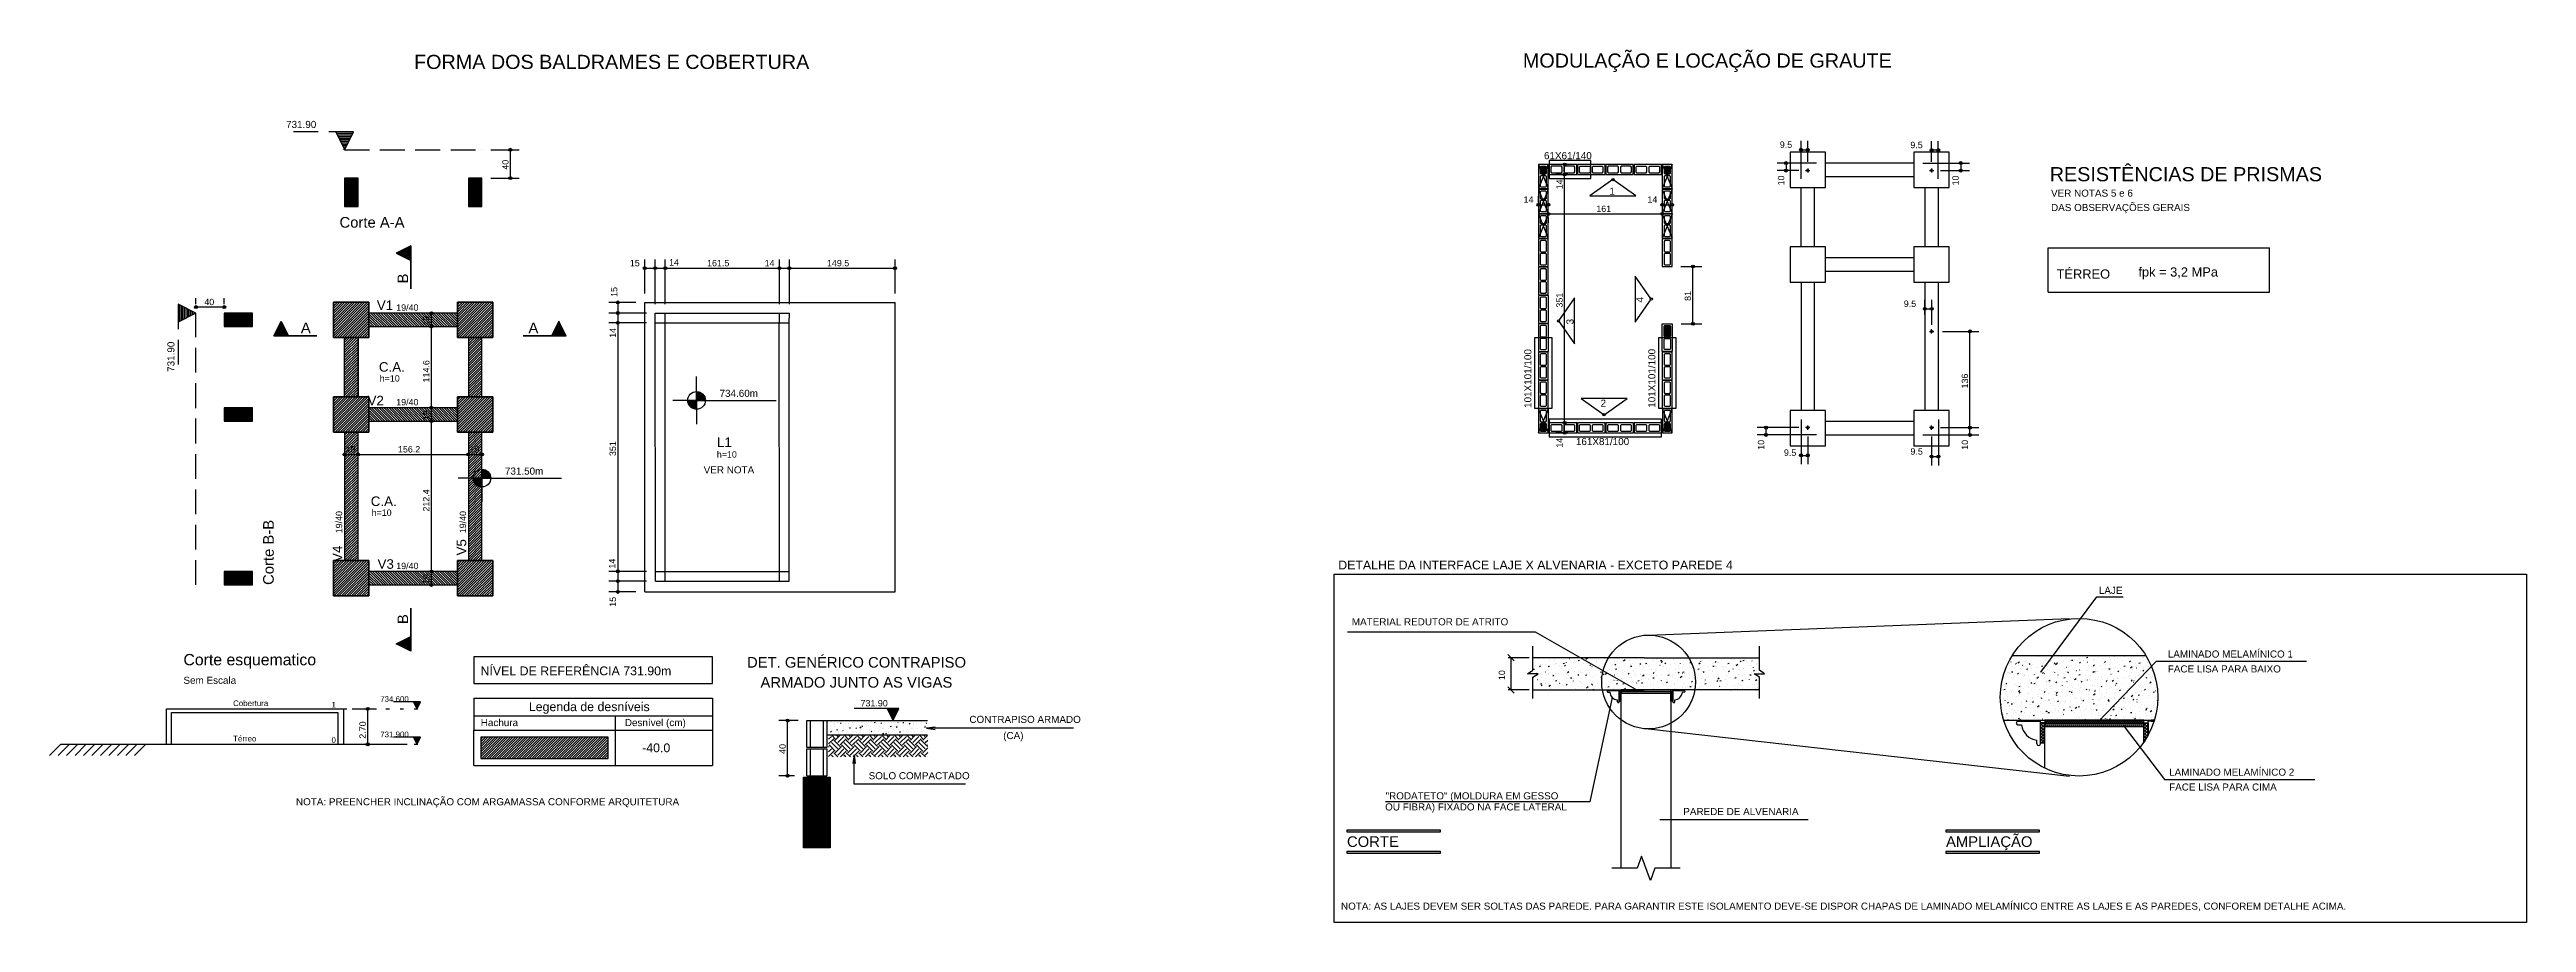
# Model space of a CAD drawing. Extents: x 3 to 128, y 2 to 83.
# Drawn here: x 54.7 to 124.8, y 39.4 to 64.1 of the extents above; entities that cross this region are included whole.
import ezdxf

# ---------------------------------------------------------------- set-up
doc = ezdxf.new("R2010")
doc.units = 0
doc.header["$MEASUREMENT"] = 0
for name, pattern in [('ESTILO_TQS_0001', [1, 0.7, -0.3]), ('ESTILO_TQS_0002', [0.4, 0.1, -0.3]), ('ESTILO_TQS_0005', [0.4, 0.3, -0.1])]:
    doc.linetypes.add(name, pattern=pattern)
for name, color, linetype in [('1', 3, 'CONTINUOUS'), ('14', 51, 'CONTINUOUS'), ('17', 90, 'CONTINUOUS'), ('20', 1, 'CONTINUOUS'), ('22', 178, 'CONTINUOUS'), ('23', 100, 'CONTINUOUS'), ('24', 7, 'CONTINUOUS'), ('27', 250, 'CONTINUOUS'), ('29', 9, 'CONTINUOUS'), ('3', 7, 'CONTINUOUS'), ('35', 255, 'CONTINUOUS'), ('37', 7, 'CONTINUOUS'), ('38', 7, 'CONTINUOUS'), ('8', 178, 'CONTINUOUS'), ('9', 8, 'CONTINUOUS')]:
    doc.layers.add(name, color=color, linetype=linetype)
doc.styles.add('TQS_ARIAL', font='arial.ttf')

msp = doc.modelspace()

# ---------------------------------------------------------------- texts
at = {"layer": '22', "color": 178, "linetype": 'Continuous', "style": 'TQS_ARIAL'}
for s, p in [('Corte A-A', (62.938123, 59.048109)), ('A', (61.845505, 56.066044)), ('A', (68.281233, 56.066044))]:
    msp.add_text(s, height=0.3, dxfattribs=at).set_placement(p)
for s, p in [('B', (64.879422, 57.471568)), ('Corte B-B', (61.078229, 48.951291)), ('B', (64.879422, 47.845969))]:
    msp.add_text(s, height=0.3, rotation=90, dxfattribs=at).set_placement(p)
at = {"layer": '23', "color": 100, "linetype": 'Continuous', "style": 'TQS_ARIAL'}
for s, height, p in [('734.60m', 0.2, (73.68393, 54.266551)), ('731.50m', 0.2, (67.614591, 52.069422)), ('VER NOTA', 0.2, (73.236131, 52.103449)), ('Corte esquematico', 0.32, (58.524941, 46.680954)), ('DET. GENÉRICO CONTRAPISO ', 0.3, (74.460879, 46.615271)), ('Sem Escala', 0.2, (58.524941, 46.157673)), ('NÍVEL DE REFERÊNCIA 731.90m', 0.25, (66.925535, 46.398057)), ('ARMADO JUNTO AS VIGAS', 0.3, (74.841412, 46.049328)), ('Cobertura    ', 0.16, (59.929244, 45.528657)), (' 1', 0.16, (62.649244, 45.488643)), ('734.600', 0.16, (64.089244, 45.648643)), ('Legenda de desníveis', 0.25, (68.291693, 45.385783)), ('Hachura', 0.2, (66.932182, 44.962344)), ('Desnível (cm)', 0.2, (71.007182, 44.962344)), ('Térreo    ', 0.16, (59.929244, 44.528657)), (' 0', 0.16, (62.649244, 44.488643)), ('731.900', 0.16, (64.089244, 44.648643)), ('  -40.0', 0.25, (71.301361, 44.224844)), ('NOTA: PREENCHER INCLINAÇÃO COM ARGAMASSA CONFORME ARQUITETURA ', 0.2, (61.706264, 42.725433))]:
    msp.add_text(s, height=height, dxfattribs=at).set_placement(p)
at = {"layer": '24', "color": 7, "linetype": 'Continuous', "style": 'TQS_ARIAL'}
msp.add_text('1', height=0.2, dxfattribs=at).set_placement((98.844971, 59.979229))
for s, rotation, p in [('4', 90.000003, (99.805001, 56.931181)), ('3', 90.000008, (97.831824, 56.313158)), ('2', 0.000005, (98.596933, 53.988175))]:
    msp.add_text(s, height=0.2, rotation=rotation, dxfattribs=at).set_placement(p)
at = {"layer": '24', "color": 7, "linetype": 'ESTILO_TQS_0002', "style": 'TQS_ARIAL'}
msp.add_text('731.90', height=0.18, dxfattribs=at).set_placement((77.671253, 45.519021))
at = {"layer": '3', "color": 7, "linetype": 'ESTILO_TQS_0001', "style": 'TQS_ARIAL'}
for s, height, p in [('FORMA DOS BALDRAMES E COBERTURA', 0.4, (65.045974, 63.53191)), ('731.90', 0.2, (61.427242, 61.864856))]:
    msp.add_text(s, height=height, dxfattribs=at).set_placement(p)
at = {"layer": '3', "color": 7, "linetype": 'Continuous', "style": 'TQS_ARIAL'}
for s, height, p in [('MODULAÇÃO E LOCAÇÃO DE GRAUTE', 0.4, (96.400142, 63.569374)), ('RESISTÊNCIAS DE PRISMAS', 0.4, (111.29792, 60.358173)), ('VER NOTAS 5 e 6', 0.2, (111.33462, 59.92332)), ('DAS OBSERVAÇÕES GERAIS', 0.2, (111.33462, 59.516899)), ('TÉRREO', 0.26, (111.491316, 57.607141)), ('fpk = 3,2 MPa', 0.26, (113.80409, 57.665955)), ('DETALHE DA INTERFACE LAJE X ALVENARIA - EXCETO PAREDE 4', 0.25, (91.178165, 49.389959)), ('LAJE', 0.2, (112.686151, 48.698413)), ('MATERIAL REDUTOR DE ATRITO', 0.2, (91.563992, 47.810311)), ('LAMINADO MELAMÍNICO 1', 0.2, (114.6356, 46.899413)), ('FACE LISA PARA BAIXO', 0.2, (114.6356, 46.478522)), ('LAMINADO MELAMÍNICO 2', 0.2, (114.673614, 43.562197)), ('OU FIBRA) FIXADO NA FACE LATERAL', 0.2, (92.504668, 42.578919)), ('"RODATETO" (MOLDURA EM GESSO', 0.2, (92.518017, 42.892267)), ('FACE LISA PARA CIMA', 0.2, (114.673614, 43.141306)), ('PAREDE DE ALVENARIA', 0.2, (100.935665, 42.447751)), ('CORTE ', 0.3, (91.425902, 41.548689)), ('AMPLIAÇÃO', 0.3, (108.364123, 41.548689)), ('NOTA: AS LAJES DEVEM SER SOLTAS DAS PAREDE. PARA GARANTIR ESTE ISOLAMENTO DEVE-SE DISPOR CHAPAS DE LAMINADO MELAMÍNICO ENTRE AS LAJES E AS PAREDES, CONFOREM DETALHE ACIMA.', 0.2, (91.256427, 39.776023))]:
    msp.add_text(s, height=height, dxfattribs=at).set_placement(p)
at = {"layer": '3', "color": 7, "linetype": 'ESTILO_TQS_0001', "style": 'TQS_ARIAL'}
msp.add_text('731.90', height=0.2, rotation=90, dxfattribs=at).set_placement((58.271482, 54.972154))
at = {"layer": '3', "color": 7, "linetype": 'Continuous', "style": 'TQS_ARIAL'}
msp.add_text('10', height=0.18, rotation=90, dxfattribs=at).set_placement((95.894915, 46.263017))
at = {"layer": '35', "color": 255, "linetype": 'Continuous', "style": 'TQS_ARIAL'}
for s, p in [('40', (67.7175, 60.686109)), ('14', (97.524169, 60.130868)), ('10', (103.78984, 60.241682)), ('10', (108.725528, 60.241714)), ('15', (70.794289, 57.090785)), ('351', (97.524169, 56.788471)), ('81', (101.153134, 56.978365)), ('19', (65.481515, 56.279421)), ('14', (70.754274, 55.934939)), ('114.6', (65.481515, 54.673553)), ('136', (108.987821, 54.504372)), ('19', (65.481515, 53.607685)), ('351', (70.754274, 52.593032)), ('14', (97.524169, 52.830074)), ('10', (103.224068, 52.771059)), ('10', (108.987821, 52.771059)), ('212.4', (65.481515, 51.023488)), ('19', (65.481515, 48.979291)), ('14', (70.73718, 49.414392)), ('15', (70.754274, 48.335125)), ('2.70', (63.680515, 44.606657)), ('40', (75.555546, 44.178309))]:
    msp.add_text(s, height=0.18, rotation=90, dxfattribs=at).set_placement(p)
for s, height, p in [('9.5', 0.18, (103.665062, 61.30319)), ('9.5', 0.18, (107.356581, 61.293481)), ('14', 0.18, (96.418696, 59.749182)), ('161', 0.18, (98.47682, 59.491416)), ('14', 0.18, (99.920944, 59.749182)), ('15', 0.18, (71.148136, 57.956422)), ('14', 0.18, (72.255273, 57.977472)), ('161.5', 0.18, (73.331575, 57.956422)), ('14', 0.18, (74.958999, 57.956422)), ('149.5', 0.18, (76.721586, 57.956422)), ('40', 0.18, (59.116229, 56.857754)), ('9.5', 0.18, (107.170144, 56.808466)), ('19', 0.18, (63.109509, 52.694593)), ('156.2', 0.18, (64.59105, 52.694593)), ('19', 0.18, (66.612591, 52.694593)), ('9.5', 0.18, (103.781726, 52.599815)), ('9.5', 0.18, (107.358884, 52.634103)), ('CONTRAPISO ARMADO', 0.2, (80.748673, 45.052977)), ('(CA)', 0.2, (81.705188, 44.595424)), ('SOLO COMPACTADO', 0.2, (77.900885, 43.461167))]:
    msp.add_text(s, height=height, dxfattribs=at).set_placement(p)
at = {"layer": '37', "color": 7, "linetype": 'Continuous', "style": 'TQS_ARIAL'}
for s, p in [('61X61/140', (96.996485, 60.982861)), ('161X81/100', (97.899073, 52.903468))]:
    msp.add_text(s, height=0.2, dxfattribs=at).set_placement(p)
for s, height, rotation, p in [('V1', 0.27, 359.999992, (63.993194, 56.721257)), ('19/40', 0.18, 359.999992, (64.541509, 56.698921)), ('101X101/100', 0.2, 90, (96.640116, 53.953834)), ('101X101/100', 0.2, 90, (100.14634, 53.959516)), ('V2', 0.27, 359.999992, (63.731509, 54.027185)), ('19/40', 0.18, 359.999992, (64.541509, 54.027185)), ('19/40', 0.18, 90, (63.014008, 50.411291)), ('19/40', 0.18, 90, (66.517091, 50.411504)), ('V4', 0.27, 90, (63.014008, 49.601291)), ('V5', 0.27, 90, (66.522143, 49.78482)), ('V3', 0.27, 359.999992, (64.013734, 49.407914)), ('19/40', 0.18, 359.999992, (64.541508, 49.398791))]:
    msp.add_text(s, height=height, rotation=rotation, dxfattribs=at).set_placement(p)
at = {"layer": '38', "color": 7, "linetype": 'Continuous', "style": 'TQS_ARIAL'}
for s, height, p in [('C.A.', 0.27, (64.052142, 54.977189)), ('h=10', 0.18, (64.075318, 54.699)), ('h=10', 0.18, (73.606665, 52.550541)), ('L1', 0.27, (73.612786, 52.850214)), ('C.A.', 0.27, (63.822756, 51.182485)), ('h=10', 0.18, (63.845932, 50.904296))]:
    msp.add_text(s, height=height, dxfattribs=at).set_placement(p)

# ---------------------------------------------------------------- linework, layer by layer
at = {"layer": '1', "color": 3, "linetype": 'Continuous'}
for p, q in [((63.271509, 56.441421), (63.271509, 56.441421)), ((66.774592, 56.441634), (66.774592, 56.441634)), ((66.773053, 53.77076), (66.773053, 53.77076)), ((63.271508, 49.141291), (63.271508, 49.141291)), ((66.774591, 49.141504), (66.774591, 49.141504)), ((76.766962, 44.592212), (76.847743, 44.672992)), ((76.766962, 44.459629), (76.914034, 44.606701)), ((76.766962, 44.371241), (76.781451, 44.38573)), ((76.766962, 44.238658), (76.847743, 44.319439)), ((76.766962, 44.106076), (76.914034, 44.253148)), ((76.958228, 44.253148), (76.781451, 44.429924)), ((77.024519, 44.319439), (76.847743, 44.496215)), ((76.89735, 44.093055), (76.847743, 44.142662)), ((76.958228, 44.606701), (76.871874, 44.693055)), ((77.090811, 44.38573), (76.914034, 44.562507)), ((77.029933, 44.093055), (76.914034, 44.208953)), ((76.958228, 44.562507), (77.088776, 44.693055)), ((76.958228, 44.208953), (77.135005, 44.38573)), ((77.024519, 44.672992), (77.004457, 44.693055)), ((77.024519, 44.496215), (77.201296, 44.672992)), ((77.024519, 44.142662), (77.201296, 44.319439)), ((77.090811, 44.429924), (77.267587, 44.606701)), ((77.107494, 44.093055), (77.267587, 44.253148)), ((77.311781, 44.253148), (77.135005, 44.429924)), ((77.378073, 44.319439), (77.201296, 44.496215)), ((77.250903, 44.093055), (77.201296, 44.142662)), ((77.311781, 44.606701), (77.225428, 44.693055)), ((77.444364, 44.38573), (77.267587, 44.562507)), ((77.383486, 44.093055), (77.267587, 44.208953)), ((77.311781, 44.562507), (77.442329, 44.693055)), ((77.311781, 44.208953), (77.488558, 44.38573)), ((77.378073, 44.672992), (77.35801, 44.693055)), ((77.378073, 44.496215), (77.554849, 44.672992)), ((77.378073, 44.142662), (77.554849, 44.319439)), ((77.444364, 44.429924), (77.621141, 44.606701)), ((77.461048, 44.093055), (77.621141, 44.253148)), ((77.665335, 44.253148), (77.488558, 44.429924)), ((77.731626, 44.319439), (77.554849, 44.496215)), ((77.604457, 44.093055), (77.554849, 44.142662)), ((77.665335, 44.606701), (77.578981, 44.693055)), ((77.797917, 44.38573), (77.621141, 44.562507)), ((77.737039, 44.093055), (77.621141, 44.208953)), ((77.665335, 44.562507), (77.795883, 44.693055)), ((77.665335, 44.208953), (77.842111, 44.38573)), ((77.731626, 44.672992), (77.711564, 44.693055)), ((77.731626, 44.496215), (77.908403, 44.672992)), ((77.731626, 44.142662), (77.908403, 44.319439)), ((77.797917, 44.429924), (77.974694, 44.606701)), ((77.814601, 44.093055), (77.974694, 44.253148)), ((78.018888, 44.253148), (77.842111, 44.429924)), ((78.085179, 44.319439), (77.908403, 44.496215)), ((77.95801, 44.093055), (77.908403, 44.142662)), ((78.018888, 44.606701), (77.932534, 44.693055)), ((78.151471, 44.38573), (77.974694, 44.562507)), ((78.090593, 44.093055), (77.974694, 44.208953)), ((78.018888, 44.562507), (78.149436, 44.693055)), ((78.018888, 44.208953), (78.195665, 44.38573)), ((78.085179, 44.672992), (78.065117, 44.693055)), ((78.085179, 44.496215), (78.261956, 44.672992)), ((78.085179, 44.142662), (78.261956, 44.319439)), ((78.151471, 44.429924), (78.328247, 44.606701)), ((78.168154, 44.093055), (78.328247, 44.253148)), ((78.372442, 44.253148), (78.195665, 44.429924)), ((78.438733, 44.319439), (78.261956, 44.496215)), ((78.311564, 44.093055), (78.261956, 44.142662)), ((78.372442, 44.606701), (78.286088, 44.693055)), ((78.505024, 44.38573), (78.328247, 44.562507)), ((78.444146, 44.093055), (78.328247, 44.208953)), ((78.372442, 44.562507), (78.502989, 44.693055)), ((78.372442, 44.208953), (78.549218, 44.38573)), ((78.438733, 44.672992), (78.41867, 44.693055)), ((78.438733, 44.496215), (78.61551, 44.672992)), ((78.438733, 44.142662), (78.61551, 44.319439)), ((78.505024, 44.429924), (78.681801, 44.606701)), ((78.521708, 44.093055), (78.681801, 44.253148)), ((78.725995, 44.253148), (78.549218, 44.429924)), ((78.792286, 44.319439), (78.61551, 44.496215)), ((78.665117, 44.093055), (78.61551, 44.142662)), ((78.725995, 44.606701), (78.639641, 44.693055)), ((78.858577, 44.38573), (78.681801, 44.562507)), ((78.7977, 44.093055), (78.681801, 44.208953)), ((78.725995, 44.562507), (78.856543, 44.693055)), ((78.725995, 44.208953), (78.902772, 44.38573)), ((78.792286, 44.672992), (78.772224, 44.693055)), ((78.792286, 44.496215), (78.969063, 44.672992)), ((78.792286, 44.142662), (78.969063, 44.319439)), ((78.858577, 44.429924), (79.035354, 44.606701)), ((78.875261, 44.093055), (79.035354, 44.253148)), ((79.079548, 44.253148), (78.902772, 44.429924)), ((79.14584, 44.319439), (78.969063, 44.496215)), ((79.01867, 44.093055), (78.969063, 44.142662)), ((79.079548, 44.606701), (78.993195, 44.693055)), ((79.212131, 44.38573), (79.035354, 44.562507)), ((79.151253, 44.093055), (79.035354, 44.208953)), ((79.079548, 44.562507), (79.210096, 44.693055)), ((79.079548, 44.208953), (79.256325, 44.38573)), ((79.14584, 44.672992), (79.125777, 44.693055)), ((79.14584, 44.496215), (79.322616, 44.672992)), ((79.14584, 44.142662), (79.322616, 44.319439)), ((79.212131, 44.429924), (79.388908, 44.606701)), ((79.228815, 44.093055), (79.388908, 44.253148)), ((79.433102, 44.253148), (79.256325, 44.429924)), ((79.499393, 44.319439), (79.322616, 44.496215)), ((79.372224, 44.093055), (79.322616, 44.142662)), ((79.433102, 44.606701), (79.346748, 44.693055)), ((79.565684, 44.38573), (79.388908, 44.562507)), ((79.504806, 44.093055), (79.388908, 44.208953)), ((79.433102, 44.562507), (79.56365, 44.693055)), ((79.433102, 44.208953), (79.572926, 44.348777)), ((79.499393, 44.672992), (79.479331, 44.693055)), ((79.499393, 44.496215), (79.572926, 44.569748)), ((79.499393, 44.142662), (79.572926, 44.216195)), ((79.565684, 44.429924), (79.572926, 44.437166)), ((79.572926, 44.599459), (79.572926, 44.599459)), ((79.572926, 44.466877), (79.572926, 44.466877)), ((79.572926, 44.378488), (79.572926, 44.378488)), ((79.572926, 44.245906), (79.572926, 44.245906)), ((76.842329, 44.093055), (76.842329, 44.093055)), ((76.974912, 44.093055), (76.974912, 44.093055)), ((77.118321, 44.093055), (77.118321, 44.093055)), ((77.195883, 44.093055), (77.195883, 44.093055)), ((77.328465, 44.093055), (77.328465, 44.093055)), ((77.471874, 44.093055), (77.471874, 44.093055)), ((77.549436, 44.093055), (77.549436, 44.093055)), ((77.682019, 44.093055), (77.682019, 44.093055)), ((77.825428, 44.093055), (77.825428, 44.093055)), ((77.902989, 44.093055), (77.902989, 44.093055)), ((78.035572, 44.093055), (78.035572, 44.093055)), ((78.178981, 44.093055), (78.178981, 44.093055)), ((78.256543, 44.093055), (78.256543, 44.093055)), ((78.389125, 44.093055), (78.389125, 44.093055)), ((78.532534, 44.093055), (78.532534, 44.093055)), ((78.610096, 44.093055), (78.610096, 44.093055)), ((78.742679, 44.093055), (78.742679, 44.093055)), ((78.886088, 44.093055), (78.886088, 44.093055)), ((78.96365, 44.093055), (78.96365, 44.093055)), ((79.096232, 44.093055), (79.096232, 44.093055)), ((79.239641, 44.093055), (79.239641, 44.093055)), ((79.317203, 44.093055), (79.317203, 44.093055)), ((79.449785, 44.093055), (79.449785, 44.093055)), ((79.572926, 44.113323), (79.572926, 44.113323))]:
    msp.add_line(p, q, dxfattribs=at)
at = {"layer": '14', "color": 51, "linetype": 'Continuous'}
for p, q in [((62.769509, 55.981284), (63.727647, 56.939421)), ((62.769509, 56.051995), (63.656936, 56.939421)), ((62.769509, 56.122705), (63.586225, 56.939421)), ((62.769509, 56.193416), (63.515515, 56.939421)), ((62.769509, 56.264127), (63.444804, 56.939421)), ((62.769509, 56.334837), (63.374093, 56.939421)), ((62.769509, 56.405548), (63.303382, 56.939421)), ((62.769509, 56.476259), (63.232672, 56.939421)), ((62.769509, 56.546969), (63.161961, 56.939421)), ((62.769509, 56.61768), (63.09125, 56.939421)), ((62.769509, 56.688391), (63.02054, 56.939421)), ((62.769509, 56.759102), (62.949829, 56.939421)), ((62.769509, 56.829812), (62.879118, 56.939421)), ((62.769509, 56.900523), (62.808408, 56.939421)), ((62.798357, 55.939421), (63.769509, 56.910573)), ((62.869068, 55.939421), (63.769509, 56.839863)), ((62.939779, 55.939421), (63.769509, 56.769152)), ((66.272592, 55.948833), (67.263393, 56.939634)), ((66.272592, 56.019543), (67.192682, 56.939634)), ((66.272592, 56.090254), (67.121971, 56.939634)), ((66.272592, 56.160965), (67.051261, 56.939634)), ((66.272592, 56.231675), (66.98055, 56.939634)), ((66.272592, 56.302386), (66.909839, 56.939634)), ((66.272592, 56.373097), (66.839129, 56.939634)), ((66.272592, 56.443807), (66.768418, 56.939634)), ((66.272592, 56.514518), (66.697707, 56.939634)), ((66.272592, 56.585229), (66.626997, 56.939634)), ((66.272592, 56.655939), (66.556286, 56.939634)), ((66.272592, 56.72665), (66.485575, 56.939634)), ((66.272592, 56.797361), (66.414865, 56.939634)), ((66.272592, 56.868071), (66.344154, 56.939634)), ((66.334103, 55.939634), (67.272592, 56.878122)), ((66.404814, 55.939634), (67.272592, 56.807411)), ((66.475525, 55.939634), (67.272592, 56.736701)), ((63.010489, 55.939421), (63.769509, 56.698441)), ((63.0812, 55.939421), (63.769509, 56.627731)), ((63.151911, 55.939421), (63.769509, 56.55702)), ((63.222621, 55.939421), (63.769509, 56.486309)), ((63.293332, 55.939421), (63.769509, 56.415599)), ((63.364043, 55.939421), (63.769509, 56.344888)), ((63.434753, 55.939421), (63.769509, 56.274177)), ((63.505464, 55.939421), (63.769509, 56.203467)), ((63.576175, 55.939421), (63.769509, 56.132756)), ((63.646885, 55.939421), (63.769509, 56.062045)), ((63.76959, 56.613679), (64.135148, 56.251421)), ((63.76991, 56.542969), (64.064115, 56.251421)), ((63.770231, 56.472259), (63.993081, 56.251421)), ((63.770552, 56.401549), (63.922048, 56.251421)), ((63.770872, 56.330839), (63.851014, 56.251421)), ((63.771193, 56.260129), (63.77998, 56.251421)), ((63.822719, 56.631421), (64.206182, 56.251421)), ((63.893753, 56.631421), (64.277216, 56.251421)), ((63.964786, 56.631421), (64.348249, 56.251421)), ((64.03582, 56.631421), (64.419283, 56.251421)), ((64.106854, 56.631421), (64.490316, 56.251421)), ((64.177887, 56.631421), (64.56135, 56.251421)), ((64.248921, 56.631421), (64.632384, 56.251421)), ((64.319954, 56.631421), (64.703417, 56.251421)), ((64.390988, 56.631421), (64.774451, 56.251421)), ((64.462022, 56.631421), (64.845484, 56.251421)), ((64.533055, 56.631421), (64.916518, 56.251421)), ((64.604089, 56.631421), (64.987552, 56.251421)), ((64.675122, 56.631421), (65.058585, 56.251421)), ((64.746156, 56.631421), (65.129619, 56.251421)), ((64.81719, 56.631421), (65.200652, 56.251421)), ((64.888223, 56.631421), (65.271686, 56.251421)), ((64.959257, 56.631421), (65.34272, 56.251421)), ((65.03029, 56.631421), (65.413753, 56.251421)), ((65.101324, 56.631421), (65.484787, 56.251421)), ((65.172358, 56.631421), (65.55582, 56.251421)), ((65.243391, 56.631421), (65.626854, 56.251421)), ((65.314425, 56.631421), (65.697888, 56.251421)), ((65.385458, 56.631421), (65.768921, 56.251421)), ((65.456492, 56.631421), (65.839955, 56.251421)), ((65.527526, 56.631421), (65.910988, 56.251421)), ((65.598559, 56.631421), (65.982022, 56.251421)), ((65.669593, 56.631421), (66.053056, 56.251421)), ((65.740626, 56.631421), (66.124089, 56.251421)), ((65.81166, 56.631421), (66.195123, 56.251421)), ((65.882694, 56.631421), (66.266156, 56.251421)), ((65.953727, 56.631421), (66.272592, 56.315436)), ((66.024761, 56.631421), (66.272592, 56.385828)), ((66.095794, 56.631421), (66.272592, 56.45622)), ((66.166828, 56.631421), (66.272592, 56.526612)), ((66.237862, 56.631421), (66.272592, 56.597005)), ((66.546236, 55.939634), (67.272592, 56.66599)), ((66.616946, 55.939634), (67.272592, 56.595279)), ((66.687657, 55.939634), (67.272592, 56.524569)), ((66.758368, 55.939634), (67.272592, 56.453858)), ((66.829078, 55.939634), (67.272592, 56.383147)), ((66.899789, 55.939634), (67.272592, 56.312436)), ((66.9705, 55.939634), (67.272592, 56.241726)), ((67.04121, 55.939634), (67.272592, 56.171015)), ((67.111921, 55.939634), (67.272592, 56.100304)), ((63.081509, 55.586177), (63.434753, 55.939421)), ((63.081509, 55.656888), (63.364043, 55.939421)), ((63.081509, 55.727599), (63.293332, 55.939421)), ((63.081509, 55.798309), (63.222621, 55.939421)), ((63.081509, 55.86902), (63.151911, 55.939421)), ((63.081509, 55.515467), (63.461509, 55.895466)), ((63.081509, 55.444756), (63.461509, 55.824756)), ((63.081509, 55.374045), (63.461509, 55.754045)), ((63.081509, 55.303335), (63.461509, 55.683334)), ((63.081509, 55.232624), (63.461509, 55.612624)), ((63.081509, 55.161913), (63.461509, 55.541913)), ((63.081509, 55.091203), (63.461509, 55.471202)), ((63.081509, 55.020492), (63.461509, 55.400492)), ((63.717596, 55.939421), (63.769509, 55.991335)), ((66.584591, 55.412304), (66.964592, 55.792304)), ((66.584591, 55.341594), (66.964592, 55.721594)), ((66.584591, 55.270883), (66.964592, 55.650883)), ((66.584591, 55.200172), (66.964592, 55.580172)), ((66.584591, 55.129462), (66.964592, 55.509462)), ((66.584591, 55.058751), (66.964592, 55.438751)), ((66.584591, 54.98804), (66.964591, 55.36804)), ((66.584592, 55.624436), (66.897789, 55.937634)), ((66.584592, 55.695147), (66.827078, 55.937634)), ((66.584592, 55.765858), (66.756368, 55.937634)), ((66.584592, 55.836569), (66.685657, 55.937634)), ((66.584592, 55.907279), (66.614946, 55.937634)), ((66.584592, 55.553726), (66.964592, 55.933726)), ((66.584592, 55.483015), (66.964592, 55.863015)), ((67.182632, 55.939634), (67.272592, 56.029594)), ((67.253342, 55.939634), (67.272592, 55.958883)), ((63.081509, 54.949781), (63.461509, 55.329781)), ((63.081509, 54.87907), (63.461509, 55.25907)), ((63.081509, 54.80836), (63.461509, 55.188359)), ((63.081509, 54.737649), (63.461509, 55.117649)), ((63.081509, 54.666938), (63.461509, 55.046938)), ((63.081509, 54.596228), (63.461509, 54.976227)), ((63.081509, 54.525517), (63.461509, 54.905517)), ((63.081509, 54.454806), (63.461509, 54.834806)), ((63.081509, 54.384096), (63.461509, 54.764095)), ((63.081509, 54.313385), (63.461509, 54.693385)), ((66.584591, 54.91733), (66.964591, 55.29733)), ((66.584591, 54.846619), (66.964591, 55.226619)), ((66.584591, 54.775908), (66.964591, 55.155908)), ((66.584591, 54.705197), (66.964591, 55.085198)), ((66.584591, 54.634487), (66.964591, 55.014487)), ((66.584591, 54.563776), (66.964591, 54.943776)), ((66.584591, 54.493065), (66.964591, 54.873065)), ((66.584591, 54.422355), (66.964591, 54.802355)), ((66.584591, 54.351644), (66.964591, 54.731644)), ((66.584591, 54.280933), (66.964591, 54.660933)), ((62.769509, 53.294278), (63.742915, 54.267685)), ((62.769509, 53.364989), (63.672205, 54.267685)), ((62.769509, 53.435699), (63.601494, 54.267685)), ((62.769509, 53.50641), (63.530783, 54.267685)), ((62.769509, 53.577121), (63.460073, 54.267685)), ((62.769509, 53.647831), (63.389362, 54.267685)), ((62.769509, 53.718542), (63.318651, 54.267685)), ((62.769509, 53.789253), (63.247941, 54.267685)), ((62.769509, 53.859963), (63.17723, 54.267685)), ((62.769509, 53.930674), (63.106519, 54.267685)), ((62.769509, 54.001385), (63.035809, 54.267685)), ((62.769509, 54.072095), (62.965098, 54.267685)), ((62.769509, 54.142806), (62.894387, 54.267685)), ((62.769509, 54.213517), (62.823677, 54.267685)), ((62.813626, 53.267685), (63.769509, 54.223567)), ((62.884337, 53.267685), (63.769509, 54.152857)), ((62.955048, 53.267685), (63.769509, 54.082146)), ((63.025758, 53.267685), (63.769509, 54.011435)), ((63.096469, 53.267685), (63.769509, 53.940725)), ((63.10652, 54.267685), (63.461509, 54.622674)), ((63.177231, 54.267685), (63.461509, 54.551963)), ((63.247941, 54.267685), (63.461509, 54.481253)), ((63.318652, 54.267685), (63.461509, 54.410542)), ((63.389363, 54.267685), (63.461509, 54.339831)), ((63.460073, 54.267685), (63.461509, 54.269121)), ((63.773594, 53.959685), (64.153594, 53.579685)), ((63.844305, 53.959685), (64.224305, 53.579685)), ((63.915015, 53.959685), (64.295015, 53.579685)), ((63.985726, 53.959685), (64.365726, 53.579685)), ((64.056437, 53.959685), (64.436437, 53.579685)), ((64.127147, 53.959685), (64.507147, 53.579685)), ((64.197858, 53.959685), (64.577858, 53.579685)), ((64.268569, 53.959685), (64.648569, 53.579685)), ((64.339279, 53.959685), (64.719279, 53.579685)), ((64.40999, 53.959685), (64.78999, 53.579685)), ((64.480701, 53.959685), (64.860701, 53.579685)), ((64.551411, 53.959685), (64.931411, 53.579685)), ((64.622122, 53.959685), (65.002122, 53.579685)), ((64.692833, 53.959685), (65.072833, 53.579685)), ((64.763543, 53.959685), (65.143544, 53.579685)), ((64.834254, 53.959685), (65.214254, 53.579685)), ((64.904965, 53.959685), (65.284965, 53.579685)), ((64.975676, 53.959685), (65.355676, 53.579685)), ((65.046386, 53.959685), (65.426386, 53.579685)), ((65.117097, 53.959685), (65.497097, 53.579685)), ((65.187808, 53.959685), (65.567808, 53.579685)), ((65.258518, 53.959685), (65.638518, 53.579685)), ((65.329229, 53.959685), (65.709229, 53.579685)), ((65.39994, 53.959685), (65.77994, 53.579685)), ((65.47065, 53.959685), (65.85065, 53.579685)), ((65.541361, 53.959685), (65.921361, 53.579685)), ((65.612072, 53.959685), (65.992072, 53.579685)), ((65.682782, 53.959685), (66.062783, 53.579685)), ((65.753493, 53.959685), (66.133493, 53.579685)), ((65.824204, 53.959685), (66.204204, 53.579685)), ((65.894915, 53.959685), (66.271053, 53.583546)), ((65.965625, 53.959685), (66.271053, 53.654257)), ((66.036336, 53.959685), (66.271053, 53.724968)), ((66.107047, 53.959685), (66.271053, 53.795678)), ((66.177757, 53.959685), (66.271053, 53.866389)), ((66.248468, 53.959685), (66.271053, 53.9371)), ((66.271053, 53.330999), (67.208814, 54.26876)), ((66.271053, 53.40171), (67.138103, 54.26876)), ((66.271053, 53.47242), (67.067393, 54.26876)), ((66.271053, 53.543131), (66.996682, 54.26876)), ((66.271053, 53.613842), (66.925971, 54.26876)), ((66.271053, 53.684552), (66.855261, 54.26876)), ((66.271053, 53.755263), (66.78455, 54.26876)), ((66.271053, 53.825974), (66.713839, 54.26876)), ((66.271053, 53.896684), (66.643129, 54.26876)), ((66.271053, 53.967395), (66.572418, 54.26876)), ((66.271053, 54.038106), (66.501707, 54.26876)), ((66.271053, 54.108816), (66.430997, 54.26876)), ((66.271053, 54.179527), (66.360286, 54.26876)), ((66.271053, 54.250238), (66.289575, 54.26876)), ((66.279525, 53.26876), (67.271053, 54.260288)), ((66.350235, 53.26876), (67.271053, 54.189578)), ((66.420946, 53.26876), (67.271053, 54.118867)), ((66.491657, 53.26876), (67.271053, 54.048156)), ((66.562367, 53.26876), (67.271053, 53.977446)), ((66.643129, 54.26876), (66.964591, 54.590223)), ((66.713839, 54.26876), (66.964591, 54.519512)), ((66.78455, 54.26876), (66.964591, 54.448801)), ((66.855261, 54.26876), (66.964591, 54.378091)), ((66.925971, 54.26876), (66.964591, 54.30738)), ((63.081509, 52.899171), (63.450022, 53.267685)), ((63.081509, 52.969882), (63.379312, 53.267685)), ((63.081509, 53.040592), (63.308601, 53.267685)), ((63.081509, 53.111303), (63.23789, 53.267685)), ((63.081509, 53.182014), (63.16718, 53.267685)), ((63.081509, 53.252725), (63.096469, 53.267685)), ((63.16718, 53.267685), (63.769509, 53.870014)), ((63.23789, 53.267685), (63.769509, 53.799303)), ((63.308601, 53.267685), (63.769509, 53.728592)), ((63.379312, 53.267685), (63.769509, 53.657882)), ((63.450022, 53.267685), (63.769509, 53.587171)), ((63.520733, 53.267685), (63.769509, 53.51646)), ((63.591444, 53.267685), (63.769509, 53.44575)), ((63.662154, 53.267685), (63.769509, 53.375039)), ((63.732865, 53.267685), (63.769509, 53.304328)), ((63.769509, 53.89306), (64.082883, 53.579685)), ((63.769509, 53.822349), (64.012173, 53.579685)), ((63.769509, 53.751638), (63.941462, 53.579685)), ((63.769509, 53.680928), (63.870751, 53.579685)), ((63.769509, 53.610217), (63.80004, 53.579685)), ((66.584591, 52.929868), (66.919934, 53.26876)), ((66.584591, 53.000954), (66.849593, 53.26876)), ((66.584591, 53.07204), (66.779251, 53.26876)), ((66.584591, 53.143126), (66.70891, 53.26876)), ((66.584591, 53.214212), (66.638568, 53.26876)), ((66.584591, 52.858783), (66.964591, 53.242804)), ((66.633078, 53.26876), (67.271053, 53.906735)), ((66.703789, 53.26876), (67.271053, 53.836024)), ((66.774499, 53.26876), (67.271053, 53.765313)), ((66.84521, 53.26876), (67.271053, 53.694603)), ((66.915921, 53.26876), (67.271053, 53.623892)), ((66.986631, 53.26876), (67.271053, 53.553181)), ((67.057342, 53.26876), (67.271053, 53.482471)), ((67.128053, 53.26876), (67.271053, 53.41176)), ((67.198764, 53.26876), (67.271053, 53.341049)), ((67.269474, 53.26876), (67.271053, 53.270339)), ((63.081509, 52.82846), (63.461509, 53.20846)), ((63.081509, 52.75775), (63.461509, 53.13775)), ((63.081509, 52.687039), (63.461509, 53.067039)), ((63.081509, 52.616328), (63.461509, 52.996328)), ((63.081509, 52.545618), (63.461509, 52.925618)), ((63.081509, 52.474907), (63.461509, 52.854907)), ((63.081509, 52.404196), (63.461509, 52.784196)), ((63.081509, 52.333486), (63.461509, 52.713486)), ((63.081509, 52.262775), (63.461509, 52.642775)), ((63.081509, 52.192064), (63.461509, 52.572064)), ((66.584591, 52.787697), (66.964591, 53.171718)), ((66.584591, 52.716611), (66.964591, 53.100632)), ((66.584591, 52.645525), (66.964591, 53.029546)), ((66.584591, 52.574439), (66.964591, 52.958461)), ((66.584591, 52.503354), (66.964591, 52.887375)), ((66.584591, 52.432268), (66.964591, 52.816289)), ((66.584591, 52.361182), (66.964591, 52.745203)), ((66.584591, 52.290096), (66.964591, 52.674117)), ((66.584591, 52.21901), (66.964591, 52.603032)), ((66.584591, 52.147924), (66.964591, 52.531946)), ((63.081508, 51.555668), (63.461509, 51.935668)), ((63.081508, 51.484957), (63.461509, 51.864957)), ((63.081509, 52.121353), (63.461509, 52.501354)), ((63.081509, 52.050643), (63.461509, 52.430643)), ((63.081509, 51.979932), (63.461509, 52.359932)), ((63.081509, 51.909221), (63.461509, 52.289221)), ((63.081509, 51.838511), (63.461509, 52.218511)), ((63.081509, 51.7678), (63.461509, 52.1478)), ((63.081509, 51.697089), (63.461509, 52.077089)), ((63.081509, 51.626379), (63.461509, 52.006379)), ((66.584591, 52.076839), (66.964591, 52.46086)), ((66.584591, 52.005753), (66.964591, 52.389774)), ((66.584591, 51.934667), (66.964591, 52.318688)), ((66.584591, 51.863581), (66.964591, 52.247602)), ((66.584591, 51.792495), (66.964591, 52.176517)), ((66.584591, 51.72141), (66.964591, 52.105431)), ((66.584591, 51.650324), (66.964591, 52.034345)), ((66.584591, 51.579238), (66.964591, 51.963259)), ((66.584591, 51.508152), (66.964591, 51.892173)), ((63.081508, 51.414247), (63.461509, 51.794247)), ((63.081508, 51.343536), (63.461509, 51.723536)), ((63.081508, 51.272825), (63.461509, 51.652825)), ((63.081508, 51.202115), (63.461508, 51.582115)), ((63.081508, 51.131404), (63.461508, 51.511404)), ((63.081508, 51.060693), (63.461508, 51.440693)), ((63.081508, 50.989982), (63.461508, 51.369983)), ((63.081508, 50.919272), (63.461508, 51.299272)), ((63.081508, 50.848561), (63.461508, 51.228561)), ((63.081508, 50.77785), (63.461508, 51.15785)), ((66.584591, 51.437066), (66.964591, 51.821088)), ((66.584591, 51.365981), (66.964591, 51.750002)), ((66.584591, 51.294895), (66.964591, 51.678916)), ((66.584591, 51.223809), (66.964591, 51.60783)), ((66.584591, 51.152723), (66.964591, 51.536744)), ((66.584591, 51.081637), (66.964591, 51.465659)), ((66.584591, 51.010551), (66.964591, 51.394573)), ((66.584591, 50.939466), (66.964591, 51.323487)), ((66.584591, 50.86838), (66.964591, 51.252401)), ((66.584591, 50.797294), (66.964591, 51.181315)), ((63.081508, 50.70714), (63.461508, 51.08714)), ((63.081508, 50.636429), (63.461508, 51.016429)), ((63.081508, 50.565718), (63.461508, 50.945718)), ((63.081508, 50.495008), (63.461508, 50.875008)), ((63.081508, 50.424297), (63.461508, 50.804297)), ((63.081508, 50.353586), (63.461508, 50.733586)), ((63.081508, 50.282876), (63.461508, 50.662876)), ((63.081508, 50.212165), (63.461508, 50.592165)), ((63.081508, 50.141454), (63.461508, 50.521454)), ((63.081508, 50.070743), (63.461508, 50.450744)), ((66.584591, 50.726208), (66.964591, 51.11023)), ((66.584591, 50.655122), (66.964591, 51.039144)), ((66.584591, 50.584037), (66.964591, 50.968058)), ((66.584591, 50.512951), (66.964591, 50.896972)), ((66.584591, 50.441865), (66.964591, 50.825886)), ((66.584591, 50.370779), (66.964591, 50.7548)), ((66.584591, 50.299693), (66.964591, 50.683715)), ((66.584591, 50.228608), (66.964591, 50.612629)), ((66.584591, 50.157522), (66.964591, 50.541543)), ((66.584591, 50.086436), (66.964591, 50.470457)), ((63.081508, 50.000033), (63.461508, 50.380033)), ((63.081508, 49.929322), (63.461508, 50.309322)), ((63.081508, 49.858611), (63.461508, 50.238611)), ((63.081508, 49.787901), (63.461508, 50.167901)), ((63.081508, 49.71719), (63.461508, 50.09719)), ((63.081508, 49.646479), (63.461508, 50.026479)), ((63.145031, 49.639291), (63.461508, 49.955769)), ((63.215741, 49.639291), (63.461508, 49.885058)), ((63.286452, 49.639291), (63.461508, 49.814347)), ((63.357163, 49.639291), (63.461508, 49.743637)), ((66.584591, 50.01535), (66.964591, 50.399371)), ((66.584591, 49.944264), (66.964591, 50.328286)), ((66.584591, 49.873179), (66.964591, 50.2572)), ((66.584591, 49.802093), (66.964591, 50.186114)), ((66.584591, 49.731007), (66.964591, 50.115028)), ((66.584591, 49.659921), (66.964591, 50.043942)), ((66.634991, 49.639769), (66.964591, 49.972857)), ((66.705701, 49.640141), (66.964591, 49.901771)), ((66.77641, 49.640513), (66.964591, 49.830685)), ((66.84712, 49.640885), (66.964591, 49.759599)), ((62.769508, 48.698083), (63.710716, 49.639291)), ((62.769508, 48.768794), (63.640006, 49.639291)), ((62.769508, 48.839505), (63.569295, 49.639291)), ((62.769508, 48.910215), (63.498584, 49.639291)), ((62.769508, 48.980926), (63.427873, 49.639291)), ((62.769508, 49.051637), (63.357163, 49.639291)), ((62.769508, 49.122347), (63.286452, 49.639291)), ((62.769508, 49.193058), (63.215741, 49.639291)), ((62.769508, 49.263769), (63.145031, 49.639291)), ((62.769508, 49.334479), (63.07432, 49.639291)), ((62.769508, 49.40519), (63.003609, 49.639291)), ((62.769508, 49.475901), (62.932899, 49.639291)), ((62.769508, 49.546611), (62.862188, 49.639291)), ((62.769508, 49.617322), (62.791477, 49.639291)), ((62.781427, 48.639291), (63.769508, 49.627372)), ((62.852138, 48.639291), (63.769508, 49.556662)), ((62.922848, 48.639291), (63.769508, 49.485951)), ((62.993559, 48.639291), (63.769508, 49.41524)), ((63.06427, 48.639291), (63.769508, 49.34453)), ((63.13498, 48.639291), (63.769508, 49.273819)), ((63.205691, 48.639291), (63.769508, 49.203108)), ((63.276402, 48.639291), (63.769508, 49.132398)), ((63.347112, 48.639291), (63.769508, 49.061687)), ((63.427873, 49.639291), (63.461508, 49.672926)), ((63.77018, 49.079016), (63.896567, 48.951291)), ((63.770553, 49.149725), (63.966909, 48.951291)), ((63.770925, 49.220435), (64.03725, 48.951291)), ((63.771297, 49.291145), (64.107592, 48.951291)), ((63.801912, 49.331291), (64.177933, 48.951291)), ((63.872254, 49.331291), (64.248275, 48.951291)), ((63.942595, 49.331291), (64.318616, 48.951291)), ((64.012937, 49.331291), (64.388958, 48.951291)), ((64.083278, 49.331291), (64.459299, 48.951291)), ((64.153619, 49.331291), (64.529641, 48.951291)), ((64.223961, 49.331291), (64.599982, 48.951291)), ((64.294302, 49.331291), (64.670323, 48.951291)), ((64.364644, 49.331291), (64.740665, 48.951291)), ((64.434985, 49.331291), (64.811006, 48.951291)), ((64.505327, 49.331291), (64.881348, 48.951291)), ((64.575668, 49.331291), (64.951689, 48.951291)), ((64.64601, 49.331291), (65.022031, 48.951291)), ((64.716351, 49.331291), (65.092372, 48.951291)), ((64.786693, 49.331291), (65.162714, 48.951291)), ((64.857034, 49.331291), (65.233055, 48.951291)), ((64.927376, 49.331291), (65.303397, 48.951291)), ((64.997717, 49.331291), (65.373738, 48.951291)), ((65.068058, 49.331291), (65.444079, 48.951291)), ((65.1384, 49.331291), (65.514421, 48.951291)), ((65.208741, 49.331291), (65.584762, 48.951291)), ((65.279083, 49.331291), (65.655104, 48.951291)), ((65.349424, 49.331291), (65.725445, 48.951291)), ((65.419766, 49.331291), (65.795787, 48.951291)), ((65.490107, 49.331291), (65.866128, 48.951291)), ((65.560449, 49.331291), (65.93647, 48.951291)), ((65.63079, 49.331291), (66.006811, 48.951291)), ((65.701132, 49.331291), (66.077153, 48.951291)), ((65.771473, 49.331291), (66.147494, 48.951291)), ((65.841814, 49.331291), (66.217835, 48.951291)), ((65.912156, 49.331291), (66.272591, 48.967042)), ((65.982497, 49.331291), (66.272591, 49.038128)), ((66.052839, 49.331291), (66.272591, 49.109214)), ((66.12318, 49.331291), (66.272591, 49.180299)), ((66.193522, 49.331291), (66.272591, 49.251385)), ((66.263863, 49.331291), (66.272591, 49.322471)), ((66.272591, 48.665632), (67.246462, 49.639504)), ((66.272591, 48.736342), (67.175752, 49.639504)), ((66.272591, 48.807053), (67.105041, 49.639504)), ((66.272591, 48.877764), (67.03433, 49.639504)), ((66.272591, 48.948474), (66.96362, 49.639504)), ((66.272591, 49.019185), (66.892909, 49.639504)), ((66.272591, 49.089896), (66.822198, 49.639504)), ((66.272591, 49.160606), (66.751488, 49.639504)), ((66.272591, 49.231317), (66.680777, 49.639504)), ((66.272591, 49.302028), (66.610066, 49.639504)), ((66.272591, 49.372738), (66.539356, 49.639504)), ((66.272591, 49.443449), (66.468645, 49.639504)), ((66.272591, 49.51416), (66.397934, 49.639504)), ((66.272591, 49.584871), (66.327224, 49.639504)), ((66.317173, 48.639504), (67.272591, 49.594921)), ((66.387884, 48.639504), (67.272591, 49.52421)), ((66.458594, 48.639504), (67.272591, 49.4535)), ((66.529305, 48.639504), (67.272591, 49.382789)), ((66.600016, 48.639504), (67.272591, 49.312078)), ((66.670727, 48.639504), (67.272591, 49.241368)), ((66.741437, 48.639504), (67.272591, 49.170657)), ((66.812148, 48.639504), (67.272591, 49.099946)), ((66.882859, 48.639504), (67.272591, 49.029236)), ((66.91783, 49.641258), (66.964591, 49.688513)), ((63.417823, 48.639291), (63.769508, 48.990976)), ((63.488534, 48.639291), (63.769508, 48.920266)), ((63.559244, 48.639291), (63.769508, 48.849555)), ((63.629955, 48.639291), (63.769508, 48.778844)), ((63.700666, 48.639291), (63.769508, 48.708134)), ((63.769808, 49.008306), (63.826226, 48.951291)), ((66.953569, 48.639504), (67.272591, 48.958525)), ((67.02428, 48.639504), (67.272591, 48.887814)), ((67.094991, 48.639504), (67.272591, 48.817104)), ((67.165701, 48.639504), (67.272591, 48.746393)), ((67.236412, 48.639504), (67.272591, 48.675682)), ((66.932182, 44.092633), (67.489393, 44.649844)), ((66.932182, 44.163344), (67.418682, 44.649844)), ((66.932182, 44.234055), (67.347971, 44.649844)), ((66.932182, 44.304765), (67.277261, 44.649844)), ((66.932182, 44.375476), (67.20655, 44.649844)), ((66.932182, 44.446187), (67.135839, 44.649844)), ((66.932182, 44.516897), (67.065129, 44.649844)), ((66.932182, 44.587608), (66.994418, 44.649844)), ((66.960103, 44.049844), (67.560103, 44.649844)), ((67.030814, 44.049844), (67.630814, 44.649844)), ((67.101525, 44.049844), (67.701525, 44.649844)), ((67.172235, 44.049844), (67.772235, 44.649844)), ((67.242946, 44.049844), (67.842946, 44.649844)), ((67.313657, 44.049844), (67.913657, 44.649844)), ((67.384367, 44.049844), (67.984367, 44.649844)), ((67.455078, 44.049844), (68.055078, 44.649844)), ((67.525789, 44.049844), (68.125789, 44.649844)), ((67.596499, 44.049844), (68.196499, 44.649844)), ((67.66721, 44.049844), (68.26721, 44.649844)), ((67.737921, 44.049844), (68.337921, 44.649844)), ((67.808631, 44.049844), (68.408631, 44.649844)), ((67.879342, 44.049844), (68.479342, 44.649844)), ((67.950053, 44.049844), (68.550053, 44.649844)), ((68.020763, 44.049844), (68.620763, 44.649844)), ((68.091474, 44.049844), (68.691474, 44.649844)), ((68.162185, 44.049844), (68.762185, 44.649844)), ((68.232895, 44.049844), (68.832895, 44.649844)), ((68.303606, 44.049844), (68.903606, 44.649844)), ((68.374317, 44.049844), (68.974317, 44.649844)), ((68.445028, 44.049844), (69.045028, 44.649844)), ((68.515738, 44.049844), (69.115738, 44.649844)), ((68.586449, 44.049844), (69.186449, 44.649844)), ((68.65716, 44.049844), (69.25716, 44.649844)), ((68.72787, 44.049844), (69.32787, 44.649844)), ((68.798581, 44.049844), (69.398581, 44.649844)), ((68.869292, 44.049844), (69.469292, 44.649844)), ((68.940002, 44.049844), (69.540002, 44.649844)), ((69.010713, 44.049844), (69.610713, 44.649844)), ((69.081424, 44.049844), (69.681424, 44.649844)), ((69.152134, 44.049844), (69.752134, 44.649844)), ((69.222845, 44.049844), (69.822845, 44.649844)), ((69.293556, 44.049844), (69.893556, 44.649844)), ((69.364266, 44.049844), (69.964266, 44.649844)), ((69.434977, 44.049844), (70.034977, 44.649844)), ((69.505688, 44.049844), (70.105688, 44.649844)), ((69.576398, 44.049844), (70.176398, 44.649844)), ((69.647109, 44.049844), (70.247109, 44.649844)), ((69.71782, 44.049844), (70.31782, 44.649844)), ((69.78853, 44.049844), (70.38853, 44.649844)), ((69.859241, 44.049844), (70.459241, 44.649844)), ((69.929952, 44.049844), (70.529952, 44.649844)), ((70.000662, 44.049844), (70.532182, 44.581364)), ((70.071373, 44.049844), (70.532182, 44.510653)), ((70.142084, 44.049844), (70.532182, 44.439942)), ((70.212794, 44.049844), (70.532182, 44.369232)), ((70.283505, 44.049844), (70.532182, 44.298521)), ((70.354216, 44.049844), (70.532182, 44.22781)), ((70.424927, 44.049844), (70.532182, 44.1571)), ((70.495637, 44.049844), (70.532182, 44.086389))]:
    msp.add_line(p, q, dxfattribs=at)
for points in [[(62.769509, 56.939421), (63.769509, 56.939421), (63.769509, 55.939421), (62.769509, 55.939421), (62.769509, 56.939421)], [(66.272592, 56.939634), (67.272592, 56.939634), (67.272592, 55.939634), (66.272592, 55.939634), (66.272592, 56.939634)], [(63.769509, 56.631421), (63.771233, 56.251421), (66.272592, 56.251421), (66.272592, 56.631421), (63.769509, 56.631421)], [(63.081509, 55.939421), (63.461509, 55.939421), (63.461509, 54.267685), (63.081509, 54.267685), (63.081509, 55.939421)], [(66.584591, 54.26876), (66.964591, 54.26876), (66.964592, 55.937634), (66.584592, 55.937634), (66.584591, 54.26876)], [(62.769509, 54.267685), (63.769509, 54.267685), (63.769509, 53.267685), (62.769509, 53.267685), (62.769509, 54.267685)], [(63.769509, 53.959685), (63.769509, 53.579685), (66.271053, 53.579685), (66.271053, 53.959685), (63.769509, 53.959685)], [(66.271053, 54.26876), (67.271053, 54.26876), (67.271053, 53.26876), (66.271053, 53.26876), (66.271053, 54.26876)], [(63.081508, 49.639291), (63.461508, 49.639291), (63.461509, 53.267685), (63.081509, 53.267685), (63.081508, 49.639291)], [(66.584591, 49.639504), (66.964591, 49.641504), (66.964591, 53.26876), (66.584591, 53.26876), (66.584591, 49.639504)], [(62.769508, 49.639291), (63.769508, 49.639291), (63.769508, 48.639291), (62.769508, 48.639291), (62.769508, 49.639291)], [(63.771508, 49.331291), (63.769508, 48.951291), (66.272591, 48.951291), (66.272591, 49.331291), (63.771508, 49.331291)], [(66.272591, 49.639504), (67.272591, 49.639504), (67.272591, 48.639504), (66.272591, 48.639504), (66.272591, 49.639504)], [(66.932182, 44.049844), (70.532182, 44.049844), (70.532182, 44.649844), (66.932182, 44.649844), (66.932182, 44.049844)]]:
    msp.add_lwpolyline(points, dxfattribs=at)
at = {"layer": '17', "color": 90, "linetype": 'Continuous'}
for points in [[(97.142787, 60.440603), (98.322787, 60.440603), (98.322787, 60.940603), (97.142787, 60.940603), (97.142787, 60.440603)], [(96.729677, 55.93002), (96.72978, 53.95002), (97.22978, 53.950045), (97.229677, 55.930045), (96.729677, 55.93002)], [(100.23253, 55.93044), (100.232632, 53.95044), (100.732632, 53.950465), (100.73253, 55.930465), (100.23253, 55.93044)], [(97.143161, 53.139861), (100.323161, 53.139861), (100.323161, 53.639861), (97.143161, 53.639861), (97.143161, 53.139861)]]:
    msp.add_lwpolyline(points, dxfattribs=at)
at = {"layer": '20', "color": 1, "linetype": 'Continuous'}
for p, q in [((111.154866, 45.082808), (111.205329, 45.133271)), ((111.154866, 44.969671), (111.228466, 45.043271)), ((111.154866, 45.026239), (111.171898, 45.043271)), ((111.171898, 45.043271), (111.261898, 45.133271)), ((111.195035, 44.953271), (111.285035, 45.043271)), ((111.228466, 45.043271), (111.318466, 45.133271)), ((111.251603, 44.953271), (111.341603, 45.043271)), ((111.285035, 45.043271), (111.375035, 45.133271)), ((111.308172, 44.953271), (111.398172, 45.043271)), ((111.341603, 45.043271), (111.431603, 45.133271)), ((111.36474, 44.953271), (111.45474, 45.043271)), ((111.398172, 45.043271), (111.488172, 45.133271)), ((111.421309, 44.953271), (111.511309, 45.043271)), ((111.45474, 45.043271), (111.54474, 45.133271)), ((111.477877, 44.953271), (111.567877, 45.043271)), ((111.511309, 45.043271), (111.601309, 45.133271)), ((111.534446, 44.953271), (111.624446, 45.043271)), ((111.567877, 45.043271), (111.657877, 45.133271)), ((111.591015, 44.953271), (111.681014, 45.043271)), ((111.624446, 45.043271), (111.714446, 45.133271)), ((111.647583, 44.953271), (111.737583, 45.043271)), ((111.681014, 45.043271), (111.771014, 45.133271)), ((111.704152, 44.953271), (111.794152, 45.043271)), ((111.737583, 45.043271), (111.827583, 45.133271)), ((111.76072, 44.953271), (111.85072, 45.043271)), ((111.794152, 45.043271), (111.884152, 45.133271)), ((111.817289, 44.953271), (111.907289, 45.043271)), ((111.85072, 45.043271), (111.94072, 45.133271)), ((111.873857, 44.953271), (111.963857, 45.043271)), ((111.907289, 45.043271), (111.997289, 45.133271)), ((111.930426, 44.953271), (112.020426, 45.043271)), ((111.963857, 45.043271), (112.053857, 45.133271)), ((111.986994, 44.953271), (112.076994, 45.043271)), ((112.020426, 45.043271), (112.110426, 45.133271)), ((112.043563, 44.953271), (112.133563, 45.043271)), ((112.076994, 45.043271), (112.166994, 45.133271)), ((112.100131, 44.953271), (112.190131, 45.043271)), ((112.133563, 45.043271), (112.223563, 45.133271)), ((112.1567, 44.953271), (112.2467, 45.043271)), ((112.190131, 45.043271), (112.280131, 45.133271)), ((112.213268, 44.953271), (112.303268, 45.043271)), ((112.2467, 45.043271), (112.3367, 45.133271)), ((112.269837, 44.953271), (112.359837, 45.043271)), ((112.303268, 45.043271), (112.393268, 45.133271)), ((112.326406, 44.953271), (112.416406, 45.043271)), ((112.359837, 45.043271), (112.449837, 45.133271)), ((112.382974, 44.953271), (112.472974, 45.043271)), ((112.416406, 45.043271), (112.506406, 45.133271)), ((112.439543, 44.953271), (112.529543, 45.043271)), ((112.472974, 45.043271), (112.562974, 45.133271)), ((112.496111, 44.953271), (112.586111, 45.043271)), ((112.529543, 45.043271), (112.619543, 45.133271)), ((112.55268, 44.953271), (112.64268, 45.043271)), ((112.586111, 45.043271), (112.676111, 45.133271)), ((112.609248, 44.953271), (112.699248, 45.043271)), ((112.64268, 45.043271), (112.73268, 45.133271)), ((112.665817, 44.953271), (112.755817, 45.043271)), ((112.699248, 45.043271), (112.789248, 45.133271)), ((112.722385, 44.953271), (112.812385, 45.043271)), ((112.755817, 45.043271), (112.845817, 45.133271)), ((112.778954, 44.953271), (112.868954, 45.043271)), ((112.812385, 45.043271), (112.902385, 45.133271)), ((112.835522, 44.953271), (112.925522, 45.043271)), ((112.868954, 45.043271), (112.958954, 45.133271)), ((112.892091, 44.953271), (112.982091, 45.043271)), ((112.925522, 45.043271), (113.015522, 45.133271)), ((112.94866, 44.953271), (113.03866, 45.043271)), ((112.982091, 45.043271), (113.072091, 45.133271)), ((113.005228, 44.953271), (113.095228, 45.043271)), ((113.03866, 45.043271), (113.128659, 45.133271)), ((113.061797, 44.953271), (113.151797, 45.043271)), ((113.095228, 45.043271), (113.185228, 45.133271)), ((113.118365, 44.953271), (113.208365, 45.043271)), ((113.151797, 45.043271), (113.241797, 45.133271)), ((113.174934, 44.953271), (113.264934, 45.043271)), ((113.208365, 45.043271), (113.298365, 45.133271)), ((113.231502, 44.953271), (113.321502, 45.043271)), ((113.264934, 45.043271), (113.354934, 45.133271)), ((113.288071, 44.953271), (113.378071, 45.043271)), ((113.321502, 45.043271), (113.411502, 45.133271)), ((113.344639, 44.953271), (113.434639, 45.043271)), ((113.378071, 45.043271), (113.468071, 45.133271)), ((113.401208, 44.953271), (113.491208, 45.043271)), ((113.434639, 45.043271), (113.524639, 45.133271)), ((113.457776, 44.953271), (113.547776, 45.043271)), ((113.491208, 45.043271), (113.581208, 45.133271)), ((113.514345, 44.953271), (113.604345, 45.043271)), ((113.547776, 45.043271), (113.637776, 45.133271)), ((113.570914, 44.953271), (113.660913, 45.043271)), ((113.604345, 45.043271), (113.694345, 45.133271)), ((113.627482, 44.953271), (113.717482, 45.043271)), ((113.660913, 45.043271), (113.750913, 45.133271)), ((113.684051, 44.953271), (113.774051, 45.043271)), ((113.717482, 45.043271), (113.807482, 45.133271)), ((113.740619, 44.953271), (113.830619, 45.043271)), ((113.774051, 45.043271), (113.864051, 45.133271)), ((113.797188, 44.953271), (113.887188, 45.043271)), ((113.830619, 45.043271), (113.920619, 45.133271)), ((113.853756, 44.953271), (113.943756, 45.043271)), ((113.887188, 45.043271), (113.954865, 45.110949)), ((113.910325, 44.953271), (113.954865, 44.997812)), ((113.943756, 45.043271), (113.954865, 45.05438))]:
    msp.add_line(p, q, dxfattribs=at)
for points in [[(111.154866, 45.043271), (113.954865, 45.043271), (113.954865, 45.133271), (111.154866, 45.133271), (111.154866, 45.043271)], [(111.154866, 44.953271), (113.954865, 44.953271), (113.954865, 45.043271), (111.154866, 45.043271), (111.154866, 44.953271)]]:
    msp.add_lwpolyline(points, dxfattribs=at)
at = {"layer": '22', "color": 178, "linetype": 'Continuous'}
for p, q in [((96.918636, 60.672675), (97.038636, 60.672681)), ((96.978633, 60.732678), (96.978639, 60.612678)), ((100.420893, 60.672706), (100.540893, 60.672713)), ((100.48089, 60.732709), (100.480896, 60.612709)), ((104.394324, 60.661679), (104.514324, 60.661685)), ((104.454321, 60.721682), (104.454327, 60.601682)), ((107.896581, 60.661711), (108.016581, 60.661717)), ((107.956578, 60.721714), (107.956584, 60.601714)), ((64.954422, 58.537523), (64.53959, 58.330107)), ((64.53959, 58.330107), (64.952683, 58.12356)), ((64.952683, 58.534702), (64.543492, 58.330107)), ((64.543493, 58.330107), (64.952683, 58.125511)), ((64.5715, 58.346062), (64.5715, 58.310883)), ((64.60341, 58.362017), (64.60341, 58.298196)), ((64.635321, 58.377972), (64.635321, 58.282241)), ((64.667231, 58.393927), (64.667231, 58.266286)), ((64.699141, 58.409882), (64.699141, 58.250331)), ((64.731051, 58.425837), (64.731051, 58.234376)), ((64.762961, 58.441792), (64.762961, 58.218421)), ((64.794871, 58.457747), (64.794871, 58.202466)), ((64.826782, 58.473702), (64.826782, 58.186511)), ((64.858691, 58.489658), (64.858691, 58.170556)), ((64.890602, 58.505613), (64.890602, 58.154601)), ((64.922512, 58.521568), (64.922512, 58.138645)), ((64.952683, 58.534702), (64.952683, 57.321568)), ((64.954422, 57.321568), (64.954422, 58.537523)), ((61.07955, 55.991044), (61.286966, 56.405876)), ((61.082371, 55.992782), (61.286966, 56.401974)), ((61.11146, 56.054864), (61.462472, 56.054864)), ((61.127415, 56.086774), (61.446517, 56.086774)), ((61.143371, 56.118684), (61.430562, 56.118684)), ((61.159326, 56.150595), (61.414607, 56.150595)), ((61.175281, 56.182505), (61.398652, 56.182505)), ((61.191236, 56.214415), (61.382697, 56.214415)), ((61.207191, 56.246325), (61.366742, 56.246325)), ((61.223146, 56.278235), (61.350787, 56.278235)), ((61.239101, 56.310145), (61.334832, 56.310145)), ((61.255056, 56.342056), (61.318877, 56.342056)), ((61.271011, 56.373966), (61.30619, 56.373966)), ((61.286966, 56.405876), (61.493513, 55.992782)), ((61.286966, 56.401973), (61.491562, 55.992783)), ((69.139772, 56.405876), (68.933225, 55.992782)), ((69.139772, 56.401973), (68.935176, 55.992783)), ((69.315278, 56.054864), (68.964266, 56.054864)), ((69.299323, 56.086774), (68.980221, 56.086774)), ((69.283367, 56.118684), (68.996176, 56.118684)), ((69.267412, 56.150595), (69.012131, 56.150595)), ((69.251457, 56.182505), (69.028086, 56.182505)), ((69.235502, 56.214415), (69.044041, 56.214415)), ((69.219547, 56.246325), (69.059996, 56.246325)), ((69.203592, 56.278235), (69.075951, 56.278235)), ((69.187637, 56.310145), (69.091906, 56.310145)), ((69.171682, 56.342056), (69.107861, 56.342056)), ((69.155727, 56.373966), (69.120548, 56.373966)), ((69.347188, 55.991044), (69.139772, 56.405876)), ((69.344367, 55.992782), (69.139772, 56.401974)), ((100.421975, 56.12296), (100.541975, 56.12296)), ((100.481975, 56.06296), (100.481975, 56.18296)), ((107.897663, 56.115964), (108.017663, 56.115964)), ((107.957663, 56.055964), (107.957663, 56.175964)), ((62.295505, 55.991044), (61.07955, 55.991044)), ((61.082371, 55.992783), (62.295505, 55.992783)), ((61.095505, 56.022954), (61.478428, 56.022954)), ((69.344367, 55.992783), (68.131233, 55.992783)), ((68.131233, 55.991044), (69.347188, 55.991044)), ((69.331233, 56.022954), (68.94831, 56.022954)), ((97.040114, 53.407548), (96.920114, 53.407543)), ((96.980116, 53.347546), (96.980111, 53.467546)), ((100.543196, 53.407779), (100.423196, 53.407774)), ((100.483199, 53.347777), (100.483193, 53.467777)), ((104.515801, 53.396553), (104.395801, 53.396548)), ((104.455804, 53.33655), (104.455799, 53.45655)), ((108.018884, 53.396783), (107.898884, 53.396778)), ((107.958886, 53.336781), (107.958881, 53.456781)), ((64.952683, 47.082835), (64.952683, 48.295969)), ((64.954422, 48.295969), (64.954422, 47.080014)), ((64.53959, 47.28743), (64.952683, 47.493977)), ((64.954422, 47.080014), (64.53959, 47.28743)), ((64.952683, 47.082835), (64.543492, 47.28743)), ((64.543493, 47.28743), (64.952683, 47.492026)), ((64.5715, 47.271475), (64.5715, 47.306654)), ((64.60341, 47.25552), (64.60341, 47.319341)), ((64.635321, 47.239565), (64.635321, 47.335296)), ((64.667231, 47.22361), (64.667231, 47.351251)), ((64.699141, 47.207655), (64.699141, 47.367206)), ((64.731051, 47.1917), (64.731051, 47.383161)), ((64.762961, 47.175745), (64.762961, 47.399116)), ((64.794871, 47.15979), (64.794871, 47.415071)), ((64.826782, 47.143835), (64.826782, 47.431026)), ((64.858691, 47.127879), (64.858691, 47.446981)), ((64.890602, 47.111924), (64.890602, 47.462936)), ((64.922512, 47.095969), (64.922512, 47.478892))]:
    msp.add_line(p, q, dxfattribs=at)
for centre in [(96.978636, 60.672678), (100.480893, 60.672709), (104.454324, 60.661682), (107.956581, 60.661714), (100.481975, 56.12296), (107.957663, 56.115964), (96.980114, 53.407546), (100.483196, 53.407777), (104.455801, 53.39655), (107.958884, 53.396781)]:
    msp.add_circle(centre, 0.03, dxfattribs=at)
at = {"layer": '23', "color": 100, "linetype": 'Continuous'}
for p, q in [((71.568136, 56.934939), (78.648145, 56.935123)), ((71.568564, 48.755125), (71.568136, 56.934939)), ((78.648145, 48.755309), (78.648145, 56.935123)), ((71.868152, 56.634939), (72.148152, 56.634954)), ((71.868166, 56.354939), (71.868152, 56.634939)), ((71.868166, 56.354939), (72.148166, 56.354954)), ((71.868167, 56.334668), (71.868166, 56.354939)), ((71.868533, 49.354669), (71.868167, 56.334667)), ((72.148152, 56.634954), (75.378999, 56.635123)), ((72.148166, 56.354954), (72.148152, 56.634954)), ((72.148166, 56.354954), (75.37507, 56.355123)), ((72.148167, 56.334682), (72.148166, 56.354954)), ((72.148533, 49.354684), (72.148167, 56.334682)), ((75.3748, 56.335837), (75.37507, 56.355123)), ((75.375165, 49.354852), (75.3748, 56.335837)), ((75.37507, 56.355123), (75.378999, 56.635123)), ((75.37507, 56.355123), (75.655098, 56.355137)), ((75.378999, 56.635123), (75.659027, 56.635138)), ((75.6548, 56.33388), (75.655098, 56.355137)), ((75.655165, 49.354867), (75.6548, 56.33388)), ((75.655098, 56.355137), (75.659027, 56.635138)), ((73.03393, 54.166551), (73.03393, 54.837722)), ((73.03393, 54.166551), (72.362758, 54.166551)), ((73.033929, 54.150695), (72.783929, 54.150695)), ((72.78393, 54.166551), (73.28393, 54.166551)), ((73.033929, 54.134838), (72.785948, 54.134838)), ((73.033929, 54.118981), (72.788496, 54.118981)), ((73.033929, 54.103124), (72.792108, 54.103124)), ((73.033929, 54.087268), (72.796834, 54.087268)), ((73.033929, 54.07141), (72.80274, 54.07141)), ((73.033929, 54.055554), (72.809921, 54.055554)), ((73.033929, 54.039697), (72.818504, 54.039697)), ((73.033929, 54.02384), (72.828664, 54.02384)), ((73.033929, 54.007983), (72.840652, 54.007983)), ((73.033929, 53.992127), (72.854831, 53.992127)), ((73.033929, 53.976269), (72.871778, 53.976269)), ((73.033929, 53.960413), (72.892483, 53.960413)), ((73.033929, 53.944556), (72.918959, 53.944556)), ((73.03393, 54.416551), (73.03393, 53.916551)), ((73.03393, 54.404404), (73.110912, 54.404404)), ((73.03393, 54.388547), (73.148899, 54.388547)), ((73.03393, 54.37269), (73.175375, 54.37269)), ((73.03393, 54.356833), (73.19608, 54.356833)), ((73.03393, 54.340977), (73.213027, 54.340977)), ((73.03393, 54.32512), (73.227207, 54.32512)), ((73.03393, 54.309263), (73.239194, 54.309263)), ((73.03393, 54.293406), (73.249354, 54.293406)), ((73.03393, 54.277549), (73.257937, 54.277549)), ((73.03393, 54.261692), (73.265118, 54.261692)), ((73.03393, 54.245835), (73.271024, 54.245835)), ((73.03393, 54.229979), (73.27575, 54.229979)), ((73.03393, 54.214122), (73.279361, 54.214122)), ((73.03393, 54.198265), (73.28191, 54.198265)), ((73.03393, 54.182408), (73.28393, 54.182408)), ((73.03393, 54.166551), (75.28393, 54.166551)), ((73.03393, 54.166551), (73.03393, 53.495379)), ((73.033929, 53.928699), (72.956947, 53.928699)), ((66.964591, 51.969422), (66.964591, 52.640593)), ((66.964591, 51.969422), (66.29342, 51.969422)), ((66.96459, 51.953566), (66.71459, 51.953566)), ((66.714591, 51.969422), (67.214591, 51.969422)), ((66.96459, 51.937709), (66.71661, 51.937709)), ((66.96459, 51.921852), (66.719157, 51.921852)), ((66.96459, 51.905995), (66.72277, 51.905995)), ((66.96459, 51.890139), (66.727495, 51.890139)), ((66.96459, 51.874281), (66.733401, 51.874281)), ((66.96459, 51.858425), (66.740582, 51.858425)), ((66.96459, 51.842568), (66.749165, 51.842568)), ((66.964591, 52.219422), (66.964591, 51.719422)), ((66.964591, 52.207275), (67.041573, 52.207275)), ((66.964591, 52.191418), (67.07956, 52.191418)), ((66.964591, 52.175561), (67.106036, 52.175561)), ((66.964591, 52.159704), (67.126741, 52.159704)), ((66.964591, 52.143848), (67.143688, 52.143848)), ((66.964591, 52.127991), (67.157868, 52.127991)), ((66.964591, 52.112134), (67.169855, 52.112134)), ((66.964591, 52.096277), (67.180016, 52.096277)), ((66.964591, 52.08042), (67.188599, 52.08042)), ((66.964591, 52.064563), (67.19578, 52.064563)), ((66.964591, 52.048706), (67.201686, 52.048706)), ((66.964591, 52.03285), (67.206411, 52.03285)), ((66.964591, 52.016993), (67.210023, 52.016993)), ((66.964591, 52.001136), (67.212571, 52.001136)), ((66.964591, 51.985279), (67.214591, 51.985279)), ((66.964591, 51.969422), (69.214591, 51.969422)), ((66.964591, 51.969422), (66.964591, 51.298251)), ((66.96459, 51.826711), (66.759326, 51.826711)), ((66.96459, 51.810854), (66.771314, 51.810854)), ((66.96459, 51.794998), (66.785493, 51.794998)), ((66.96459, 51.77914), (66.80244, 51.77914)), ((66.96459, 51.763284), (66.823145, 51.763284)), ((66.96459, 51.747427), (66.849621, 51.747427)), ((66.96459, 51.73157), (66.887608, 51.73157)), ((71.868534, 49.335125), (71.868533, 49.354669)), ((71.868534, 49.335125), (72.148534, 49.33514)), ((71.868549, 49.055125), (71.868534, 49.335125)), ((71.868549, 49.055125), (72.148549, 49.05514)), ((72.148534, 49.33514), (72.148533, 49.354684)), ((72.148534, 49.33514), (75.375166, 49.335309)), ((72.148549, 49.05514), (72.148534, 49.33514)), ((72.148549, 49.05514), (75.375181, 49.055309)), ((75.375166, 49.335309), (75.375165, 49.354852)), ((75.375166, 49.335309), (75.655166, 49.335323)), ((75.375181, 49.055309), (75.375166, 49.335309)), ((75.375181, 49.055309), (75.655181, 49.055323)), ((75.655166, 49.335323), (75.655165, 49.354867)), ((75.655181, 49.055323), (75.655166, 49.335323)), ((71.568564, 48.755125), (78.648145, 48.755309)), ((65.229244, 45.648657), (64.461244, 45.648657)), ((65.129244, 45.448657), (65.029244, 45.648657)), ((65.038162, 45.63082), (65.220326, 45.63082)), ((65.04708, 45.612984), (65.211407, 45.612984)), ((65.055999, 45.595147), (65.202489, 45.595147)), ((65.064917, 45.577311), (65.193571, 45.577311)), ((65.073835, 45.559474), (65.184653, 45.559474)), ((65.082754, 45.541638), (65.175735, 45.541638)), ((65.129244, 45.448657), (65.229244, 45.648657)), ((66.732182, 45.749844), (66.732182, 44.849844)), ((66.732182, 45.749844), (73.482182, 45.749844)), ((73.482182, 45.749844), (73.482182, 45.249844)), ((58.049244, 44.448657), (58.049244, 45.448657)), ((58.049244, 45.448657), (63.049244, 45.448657)), ((58.189244, 44.448657), (58.189244, 45.348657)), ((58.189244, 45.348657), (62.889244, 45.348657)), ((62.889244, 45.348657), (62.889244, 44.448657)), ((63.049244, 45.448657), (63.049244, 44.448657)), ((65.091672, 45.523801), (65.166816, 45.523801)), ((65.10059, 45.505964), (65.157898, 45.505964)), ((65.109509, 45.488128), (65.14898, 45.488128)), ((65.118427, 45.470291), (65.140061, 45.470291)), ((66.732182, 45.249844), (73.482182, 45.249844)), ((66.732182, 44.849844), (73.482182, 44.849844)), ((66.732182, 43.849844), (66.732182, 44.849844)), ((70.732182, 45.249844), (70.732182, 44.849844)), ((70.732182, 44.849844), (70.732182, 43.849844)), ((73.482182, 45.249844), (73.482182, 44.849844)), ((73.482182, 44.849844), (73.482182, 43.849844)), ((76.154928, 44.360309), (76.154928, 45.120309)), ((76.154928, 45.120309), (76.714928, 45.120309)), ((76.254928, 44.360309), (76.254928, 45.120309)), ((76.614928, 45.120309), (76.614928, 44.360309)), ((76.714928, 45.120309), (76.714928, 44.360309)), ((78.755484, 45.459642), (77.488284, 45.459642)), ((78.590484, 45.129642), (78.425484, 45.459642)), ((78.440199, 45.430211), (78.740769, 45.430211)), ((78.454914, 45.400781), (78.726054, 45.400781)), ((78.46963, 45.37135), (78.711339, 45.37135)), ((78.484344, 45.34192), (78.696624, 45.34192)), ((78.49906, 45.31249), (78.681909, 45.31249)), ((78.513775, 45.28306), (78.667194, 45.28306)), ((78.52849, 45.253629), (78.652479, 45.25363)), ((78.543206, 45.224198), (78.637763, 45.224199)), ((78.557921, 45.194768), (78.623048, 45.194768)), ((78.572636, 45.165338), (78.608332, 45.165338)), ((78.590484, 45.129642), (78.755484, 45.459642)), ((55.05866, 44.448657), (54.73866, 44.128657)), ((55.29866, 44.448657), (54.97866, 44.128657)), ((55.05866, 44.448657), (57.61866, 44.448657)), ((55.53866, 44.448657), (55.21866, 44.128657)), ((55.77866, 44.448657), (55.45866, 44.128657)), ((56.01866, 44.448657), (55.69866, 44.128657)), ((56.25866, 44.448657), (55.93866, 44.128657)), ((56.49866, 44.448657), (56.17866, 44.128657)), ((56.73866, 44.448657), (56.41866, 44.128657)), ((56.97866, 44.448657), (56.65866, 44.128657)), ((57.21866, 44.448657), (56.89866, 44.128657)), ((57.45866, 44.448657), (57.13866, 44.128657)), ((57.61866, 44.448657), (57.81866, 44.448657)), ((57.81866, 44.448657), (58.049244, 44.448657)), ((58.049244, 44.448657), (62.689244, 44.448657)), ((58.049244, 44.448657), (59.649244, 44.448657)), ((59.649244, 44.448657), (59.849244, 44.448657)), ((59.849244, 44.448657), (63.049244, 44.448657)), ((62.689244, 44.448657), (62.889244, 44.448657)), ((63.049244, 44.448657), (63.249244, 44.448657)), ((63.249244, 44.448657), (64.849244, 44.448657)), ((65.229244, 44.648657), (64.461244, 44.648657)), ((65.129244, 44.448657), (65.029244, 44.648657)), ((65.038162, 44.63082), (65.220326, 44.63082)), ((65.04708, 44.612984), (65.211407, 44.612984)), ((65.055999, 44.595147), (65.202489, 44.595147)), ((65.064917, 44.577311), (65.193571, 44.577311)), ((65.073835, 44.559474), (65.184653, 44.559474)), ((65.082754, 44.541638), (65.175735, 44.541638)), ((65.091672, 44.523801), (65.166816, 44.523801)), ((65.10059, 44.505964), (65.157898, 44.505964)), ((65.109509, 44.488128), (65.14898, 44.488128)), ((65.118427, 44.470291), (65.140061, 44.470291)), ((65.129244, 44.448657), (65.229244, 44.648657)), ((76.714928, 44.360309), (76.154928, 44.360309)), ((76.154928, 43.560309), (76.154928, 44.320309)), ((76.154928, 44.320309), (76.714928, 44.320309)), ((76.254928, 43.560309), (76.254928, 44.320309)), ((76.614928, 44.320309), (76.614928, 43.560309)), ((76.714928, 44.320309), (76.714928, 43.560309)), ((66.732182, 43.849844), (73.482182, 43.849844)), ((76.154928, 43.560309), (76.714928, 43.560309)), ((76.575461, 43.520312), (76.295461, 43.520312))]:
    msp.add_line(p, q, dxfattribs=at)
for points in [[(66.732182, 46.165406), (73.482182, 46.165406), (73.482182, 46.919759), (66.732182, 46.919759), (66.732182, 46.165406)], [(66.932182, 44.049844), (70.532182, 44.049844), (70.532182, 44.649844), (66.932182, 44.649844), (66.932182, 44.049844)]]:
    msp.add_lwpolyline(points, dxfattribs=at)
for centre in [(73.03393, 54.166551), (66.964591, 51.969422)]:
    msp.add_circle(centre, 0.25, dxfattribs=at)
at = {"layer": '24', "color": 7, "linetype": 'Continuous'}
for p, q in [((98.944971, 60.404229), (98.294971, 59.949229)), ((99.594971, 59.949229), (98.944971, 60.404229)), ((98.294971, 59.949229), (99.594971, 59.949229)), ((100.030001, 57.031181), (99.575001, 57.681181)), ((99.575001, 57.681181), (99.575001, 56.381181)), ((97.861824, 57.063158), (97.406824, 56.413158)), ((97.861824, 55.763158), (97.861824, 57.063158)), ((99.575001, 56.381181), (100.030001, 57.031181)), ((97.406824, 56.413158), (97.861824, 55.763158)), ((99.346933, 54.218175), (98.046933, 54.218175)), ((98.046933, 54.218175), (98.696933, 53.763175)), ((98.696933, 53.763175), (99.346933, 54.218175)), ((76.714928, 45.120309), (79.56365, 45.120309)), ((76.714928, 44.720309), (79.56365, 44.720309))]:
    msp.add_line(p, q, dxfattribs=at)
at = {"layer": '24', "color": 7, "linetype": 'ESTILO_TQS_0002'}
for p, q in [((63.049244, 45.448657), (65.289244, 45.448657)), ((63.049244, 44.448657), (65.289244, 44.448657))]:
    msp.add_line(p, q, dxfattribs=at)
at = {"layer": '24', "color": 7, "linetype": 'Continuous'}
for centre in [(98.944971, 60.404229), (100.030001, 57.031181), (97.406824, 56.413158), (98.696933, 53.763175)]:
    msp.add_circle(centre, 0.0325, dxfattribs=at)
at = {"layer": '27', "color": 250, "linetype": 'ESTILO_TQS_0005'}
for points in [[(96.90863, 60.780174), (96.888631, 60.760173), (96.88864, 60.585173), (96.908642, 60.565174), (97.048642, 60.565181), (97.06864, 60.585182), (97.068631, 60.760182), (97.04863, 60.780181), (96.90863, 60.780174)], [(96.908644, 60.515174), (96.888645, 60.495173), (96.88866, 60.220173), (96.908661, 60.200174), (97.048661, 60.200181), (97.06866, 60.220182), (97.068645, 60.495182), (97.048644, 60.515181), (96.908644, 60.515174)], [(97.192788, 60.620868), (97.212788, 60.600868), (97.487788, 60.600868), (97.507788, 60.620868), (97.507788, 60.760868), (97.487788, 60.780868), (97.212788, 60.780868), (97.192788, 60.760868), (97.192788, 60.620868)], [(97.557788, 60.620868), (97.577788, 60.600868), (97.852788, 60.600868), (97.872788, 60.620868), (97.872788, 60.760868), (97.852788, 60.780868), (97.577788, 60.780868), (97.557788, 60.760868), (97.557788, 60.620868)], [(97.99278, 60.620359), (98.01278, 60.600359), (98.28778, 60.600359), (98.30778, 60.620359), (98.30778, 60.760359), (98.28778, 60.780359), (98.01278, 60.780359), (97.99278, 60.760359), (97.99278, 60.620359)], [(98.35778, 60.620359), (98.37778, 60.600359), (98.65278, 60.600359), (98.67278, 60.620359), (98.67278, 60.760359), (98.65278, 60.780359), (98.37778, 60.780359), (98.35778, 60.760359), (98.35778, 60.620359)], [(98.79278, 60.620951), (98.81278, 60.600951), (99.08778, 60.600951), (99.10778, 60.620951), (99.10778, 60.760951), (99.08778, 60.780951), (98.81278, 60.780951), (98.79278, 60.760951), (98.79278, 60.620951)], [(99.15778, 60.620951), (99.17778, 60.600951), (99.45278, 60.600951), (99.47278, 60.620951), (99.47278, 60.760951), (99.45278, 60.780951), (99.17778, 60.780951), (99.15778, 60.760951), (99.15778, 60.620951)], [(99.592773, 60.620442), (99.612773, 60.600442), (99.887773, 60.600442), (99.907773, 60.620442), (99.907773, 60.760442), (99.887773, 60.780442), (99.612773, 60.780442), (99.592773, 60.760442), (99.592773, 60.620442)], [(99.957773, 60.620442), (99.977773, 60.600442), (100.252773, 60.600442), (100.272773, 60.620442), (100.272773, 60.760442), (100.252773, 60.780442), (99.977773, 60.780442), (99.957773, 60.760442), (99.957773, 60.620442)], [(100.410887, 60.780206), (100.390888, 60.760205), (100.390898, 60.585205), (100.410899, 60.565206), (100.550899, 60.565213), (100.570898, 60.585214), (100.570888, 60.760214), (100.550887, 60.780213), (100.410887, 60.780206)], [(100.410901, 60.515206), (100.390902, 60.495205), (100.390917, 60.220205), (100.410918, 60.200206), (100.550918, 60.200213), (100.570917, 60.220214), (100.570902, 60.495214), (100.550901, 60.515213), (100.410901, 60.515206)], [(96.908667, 60.080174), (96.888668, 60.060173), (96.888677, 59.885173), (96.908678, 59.865174), (97.048678, 59.865181), (97.068677, 59.885182), (97.068668, 60.060182), (97.048667, 60.080181), (96.908667, 60.080174)], [(96.908681, 59.815174), (96.888682, 59.795173), (96.888696, 59.520173), (96.908697, 59.500174), (97.048697, 59.500181), (97.068696, 59.520182), (97.068682, 59.795182), (97.048681, 59.815181), (96.908681, 59.815174)], [(100.410924, 60.080206), (100.390925, 60.060205), (100.390934, 59.885205), (100.410935, 59.865206), (100.550935, 59.865213), (100.570934, 59.885214), (100.570925, 60.060214), (100.550924, 60.080213), (100.410924, 60.080206)], [(100.410938, 59.815206), (100.390939, 59.795205), (100.390953, 59.520205), (100.410954, 59.500206), (100.550954, 59.500213), (100.570953, 59.520214), (100.570939, 59.795214), (100.550938, 59.815213), (100.410938, 59.815206)], [(96.908703, 59.380174), (96.888705, 59.360173), (96.888714, 59.185173), (96.908715, 59.165174), (97.048715, 59.165181), (97.068714, 59.185182), (97.068705, 59.360182), (97.048703, 59.380181), (96.908703, 59.380174)], [(96.908717, 59.115174), (96.888718, 59.095173), (96.888733, 58.820173), (96.908734, 58.800174), (97.048734, 58.800181), (97.068733, 58.820182), (97.068718, 59.095182), (97.048717, 59.115181), (96.908717, 59.115174)], [(100.410961, 59.380206), (100.390962, 59.360205), (100.390971, 59.185205), (100.410972, 59.165206), (100.550972, 59.165213), (100.570971, 59.185214), (100.570962, 59.360214), (100.550961, 59.380213), (100.410961, 59.380206)], [(100.410974, 59.115206), (100.390975, 59.095205), (100.39099, 58.820205), (100.410991, 58.800206), (100.550991, 58.800213), (100.57099, 58.820214), (100.570975, 59.095214), (100.550974, 59.115213), (100.410974, 59.115206)], [(97.048757, 58.365181), (97.068756, 58.385182), (97.068741, 58.660182), (97.04874, 58.680181), (96.90874, 58.680174), (96.888741, 58.660173), (96.888756, 58.385173), (96.908757, 58.365174), (97.048757, 58.365181)], [(97.048776, 58.000181), (97.068775, 58.020182), (97.06876, 58.295182), (97.048759, 58.315181), (96.908759, 58.315174), (96.88876, 58.295173), (96.888775, 58.020173), (96.908776, 58.000174), (97.048776, 58.000181)], [(100.5503, 58.36528), (100.570299, 58.385281), (100.570285, 58.660281), (100.550284, 58.68028), (100.410284, 58.680273), (100.390285, 58.660272), (100.390299, 58.385272), (100.4103, 58.365273), (100.5503, 58.36528)], [(100.550319, 58.00028), (100.570318, 58.020281), (100.570304, 58.295281), (100.550303, 58.31528), (100.410303, 58.315273), (100.390304, 58.295272), (100.390318, 58.020272), (100.410319, 58.000273), (100.550319, 58.00028)], [(97.04803, 57.565196), (97.068028, 57.585197), (97.068014, 57.860197), (97.048013, 57.880196), (96.908013, 57.880189), (96.888014, 57.860188), (96.888028, 57.585188), (96.90803, 57.565189), (97.04803, 57.565196)], [(97.048049, 57.200196), (97.068048, 57.220197), (97.068033, 57.495197), (97.048032, 57.515196), (96.908032, 57.515189), (96.888033, 57.495188), (96.888048, 57.220188), (96.908049, 57.200189), (97.048049, 57.200196)], [(97.050366, 56.765196), (97.070365, 56.785197), (97.07035, 57.060197), (97.050349, 57.080196), (96.910349, 57.080189), (96.89035, 57.060188), (96.890365, 56.785188), (96.910366, 56.765189), (97.050366, 56.765196)], [(97.049639, 55.965211), (97.069638, 55.985212), (97.069623, 56.260212), (97.049622, 56.280211), (96.909622, 56.280204), (96.889623, 56.260203), (96.889638, 55.985203), (96.909639, 55.965204), (97.049639, 55.965211)], [(97.050385, 56.400196), (97.070384, 56.420197), (97.070369, 56.695197), (97.050368, 56.715196), (96.910368, 56.715189), (96.890369, 56.695188), (96.890384, 56.420188), (96.910385, 56.400189), (97.050385, 56.400196)], [(100.411975, 55.96546), (100.391975, 55.98546), (100.391975, 56.26046), (100.411975, 56.28046), (100.551975, 56.28046), (100.571975, 56.26046), (100.571975, 55.98546), (100.551975, 55.96546), (100.411975, 55.96546)], [(97.048924, 55.165036), (97.068923, 55.185037), (97.068908, 55.460037), (97.048907, 55.480036), (96.908907, 55.480029), (96.888908, 55.460028), (96.888923, 55.185028), (96.908924, 55.165029), (97.048924, 55.165036)], [(97.049658, 55.600211), (97.069657, 55.620212), (97.069642, 55.895212), (97.049641, 55.915211), (96.909641, 55.915204), (96.889642, 55.895203), (96.889657, 55.620203), (96.909658, 55.600204), (97.049658, 55.600211)], [(100.411975, 55.60046), (100.391975, 55.62046), (100.391975, 55.89546), (100.411975, 55.91546), (100.551975, 55.91546), (100.571975, 55.89546), (100.571975, 55.62046), (100.551975, 55.60046), (100.411975, 55.60046)], [(100.551994, 55.165456), (100.571993, 55.185457), (100.571979, 55.460457), (100.551977, 55.480456), (100.411977, 55.480449), (100.391979, 55.460448), (100.391993, 55.185448), (100.411994, 55.165449), (100.551994, 55.165456)], [(97.048197, 54.365051), (97.068196, 54.385052), (97.068181, 54.660052), (97.04818, 54.680051), (96.90818, 54.680044), (96.888181, 54.660042), (96.888196, 54.385042), (96.908197, 54.365044), (97.048197, 54.365051)], [(97.048943, 54.800036), (97.068942, 54.820037), (97.068927, 55.095037), (97.048926, 55.115036), (96.908926, 55.115029), (96.888927, 55.095028), (96.888942, 54.820028), (96.908943, 54.800029), (97.048943, 54.800036)], [(100.551279, 54.365281), (100.571278, 54.385283), (100.571264, 54.660283), (100.551263, 54.680281), (100.411263, 54.680274), (100.391264, 54.660273), (100.391278, 54.385273), (100.411279, 54.365274), (100.551279, 54.365281)], [(100.552013, 54.800456), (100.572012, 54.820457), (100.571998, 55.095457), (100.551997, 55.115456), (100.411997, 55.115449), (100.391998, 55.095448), (100.392012, 54.820448), (100.412013, 54.800449), (100.552013, 54.800456)], [(97.048216, 54.000051), (97.068215, 54.020052), (97.0682, 54.295052), (97.048199, 54.315051), (96.908199, 54.315044), (96.8882, 54.295042), (96.888215, 54.020042), (96.908216, 54.000044), (97.048216, 54.000051)], [(100.551298, 54.000281), (100.571297, 54.020283), (100.571283, 54.295283), (100.551282, 54.315281), (100.411282, 54.315274), (100.391283, 54.295273), (100.391297, 54.020273), (100.411298, 54.000274), (100.551298, 54.000281)], [(97.050107, 53.565049), (97.070106, 53.58505), (97.070094, 53.86005), (97.050093, 53.880049), (96.910093, 53.880043), (96.890094, 53.860042), (96.890106, 53.585042), (96.910107, 53.565043), (97.050107, 53.565049)], [(97.050118, 53.300049), (97.070117, 53.32005), (97.07011, 53.49505), (97.050109, 53.515049), (96.910109, 53.515043), (96.89011, 53.495042), (96.890117, 53.320042), (96.910118, 53.300043), (97.050118, 53.300049)], [(97.193169, 53.320074), (97.213169, 53.300074), (97.488169, 53.300074), (97.508169, 53.320074), (97.508169, 53.460074), (97.488169, 53.480074), (97.213169, 53.480074), (97.193169, 53.460074), (97.193169, 53.320074)], [(97.558169, 53.320074), (97.578169, 53.300074), (97.853169, 53.300074), (97.873169, 53.320074), (97.873169, 53.460074), (97.853169, 53.480074), (97.578169, 53.480074), (97.558169, 53.460074), (97.558169, 53.320074)], [(97.993161, 53.319565), (98.013161, 53.299565), (98.288161, 53.299565), (98.308161, 53.319565), (98.308161, 53.459565), (98.288161, 53.479565), (98.013161, 53.479565), (97.993161, 53.459565), (97.993161, 53.319565)], [(98.358161, 53.319565), (98.378161, 53.299565), (98.653161, 53.299565), (98.673161, 53.319565), (98.673161, 53.459565), (98.653161, 53.479565), (98.378161, 53.479565), (98.358161, 53.459565), (98.358161, 53.319565)], [(98.793161, 53.320157), (98.813161, 53.300157), (99.088161, 53.300157), (99.108161, 53.320157), (99.108161, 53.460157), (99.088161, 53.480157), (98.813161, 53.480157), (98.793161, 53.460157), (98.793161, 53.320157)], [(99.158161, 53.320157), (99.178161, 53.300157), (99.453161, 53.300157), (99.473161, 53.320157), (99.473161, 53.460157), (99.453161, 53.480157), (99.178161, 53.480157), (99.158161, 53.460157), (99.158161, 53.320157)], [(99.593154, 53.319648), (99.613154, 53.299648), (99.888154, 53.299648), (99.908154, 53.319648), (99.908154, 53.459648), (99.888154, 53.479648), (99.613154, 53.479648), (99.593154, 53.459648), (99.593154, 53.319648)], [(99.958154, 53.319648), (99.978154, 53.299648), (100.253154, 53.299648), (100.273154, 53.319648), (100.273154, 53.459648), (100.253154, 53.479648), (99.978154, 53.479648), (99.958154, 53.459648), (99.958154, 53.319648)], [(100.553189, 53.56528), (100.573188, 53.58528), (100.573177, 53.86028), (100.553176, 53.88028), (100.413176, 53.880274), (100.393177, 53.860273), (100.393188, 53.585273), (100.413189, 53.565274), (100.553189, 53.56528)], [(100.553201, 53.30028), (100.5732, 53.32028), (100.573192, 53.49528), (100.553191, 53.51528), (100.413191, 53.515274), (100.393192, 53.495273), (100.3932, 53.320273), (100.413201, 53.300274), (100.553201, 53.30028)]]:
    msp.add_lwpolyline(points, dxfattribs=at)
at = {"layer": '29', "color": 9, "linetype": 'Continuous'}
for p, q in [((63.081509, 60.069234), (63.460384, 60.448109)), ((63.081509, 60.083376), (63.446242, 60.448109)), ((63.081509, 60.097519), (63.4321, 60.448109)), ((63.081509, 60.111661), (63.417958, 60.448109)), ((63.081509, 60.125803), (63.403815, 60.448109)), ((63.081509, 60.139945), (63.389673, 60.448109)), ((63.081509, 60.154087), (63.375531, 60.448109)), ((63.081509, 60.168229), (63.361389, 60.448109)), ((63.081509, 60.182371), (63.347247, 60.448109)), ((63.081509, 60.196513), (63.333105, 60.448109)), ((63.081509, 60.210656), (63.318963, 60.448109)), ((63.081509, 60.224798), (63.30482, 60.448109)), ((63.081509, 60.23894), (63.290678, 60.448109)), ((63.081509, 60.253082), (63.276536, 60.448109)), ((63.081509, 60.267224), (63.262394, 60.448109)), ((63.081509, 60.281366), (63.248252, 60.448109)), ((63.081509, 60.295508), (63.23411, 60.448109)), ((63.081509, 60.309651), (63.219968, 60.448109)), ((63.081509, 60.323793), (63.205826, 60.448109)), ((63.081509, 60.337935), (63.191683, 60.448109)), ((63.081509, 60.352077), (63.177541, 60.448109)), ((63.081509, 60.366219), (63.163399, 60.448109)), ((63.081509, 60.380361), (63.149257, 60.448109)), ((63.081509, 60.394503), (63.135115, 60.448109)), ((63.081509, 60.408645), (63.120973, 60.448109)), ((63.081509, 60.422788), (63.106831, 60.448109)), ((63.081509, 60.43693), (63.092688, 60.448109)), ((63.081509, 60.435903), (63.461509, 60.055903)), ((63.081509, 60.055092), (63.461509, 60.435092)), ((63.081509, 60.421761), (63.461509, 60.041761)), ((63.081509, 60.04095), (63.461509, 60.42095)), ((63.081509, 60.407619), (63.461509, 60.027619)), ((63.081509, 60.026808), (63.461509, 60.406808)), ((63.081509, 60.393477), (63.461509, 60.013477)), ((63.081509, 60.012666), (63.461509, 60.392666)), ((63.081509, 60.379335), (63.461509, 59.999335)), ((63.081509, 59.998524), (63.461509, 60.378524)), ((63.081509, 60.365193), (63.461509, 59.985193)), ((63.081509, 59.984381), (63.461509, 60.364381)), ((63.081509, 60.351051), (63.461509, 59.971051)), ((63.081509, 59.970239), (63.461509, 60.350239)), ((63.081509, 60.336908), (63.461509, 59.956908)), ((63.081509, 59.956097), (63.461509, 60.336097)), ((63.081509, 60.322766), (63.461509, 59.942766)), ((63.081509, 59.941955), (63.461509, 60.321955)), ((63.081509, 60.308624), (63.461509, 59.928624)), ((63.081509, 59.927813), (63.461509, 60.307813)), ((63.081509, 60.294482), (63.461509, 59.914482)), ((63.081509, 59.913671), (63.461509, 60.293671)), ((63.081509, 60.28034), (63.461509, 59.90034)), ((63.081509, 59.899529), (63.461509, 60.279529)), ((63.081509, 60.266198), (63.461509, 59.886198)), ((63.081509, 59.885386), (63.461509, 60.265386)), ((63.081509, 60.252056), (63.461509, 59.872056)), ((63.081509, 59.871244), (63.461509, 60.251244)), ((63.081509, 60.237914), (63.461509, 59.857914)), ((63.081509, 59.857102), (63.461509, 60.237102)), ((63.083446, 60.448109), (63.461509, 60.070046)), ((63.097588, 60.448109), (63.461509, 60.084188)), ((63.11173, 60.448109), (63.461509, 60.09833)), ((63.125872, 60.448109), (63.461509, 60.112472)), ((63.140014, 60.448109), (63.461509, 60.126614)), ((63.154156, 60.448109), (63.461509, 60.140756)), ((63.168298, 60.448109), (63.461509, 60.154898)), ((63.182441, 60.448109), (63.461509, 60.16904)), ((63.196583, 60.448109), (63.461509, 60.183183)), ((63.210725, 60.448109), (63.461509, 60.197325)), ((63.224867, 60.448109), (63.461509, 60.211467)), ((63.239009, 60.448109), (63.461509, 60.225609)), ((63.253151, 60.448109), (63.461509, 60.239751)), ((63.267293, 60.448109), (63.461509, 60.253893)), ((63.281435, 60.448109), (63.461509, 60.268035)), ((63.295578, 60.448109), (63.461509, 60.282178)), ((63.30972, 60.448109), (63.461509, 60.29632)), ((63.323862, 60.448109), (63.461509, 60.310462)), ((63.338004, 60.448109), (63.461509, 60.324604)), ((63.352146, 60.448109), (63.461509, 60.338746)), ((63.366288, 60.448109), (63.461509, 60.352888)), ((63.38043, 60.448109), (63.461509, 60.36703)), ((63.394573, 60.448109), (63.461509, 60.381173)), ((63.408715, 60.448109), (63.461509, 60.395315)), ((63.422857, 60.448109), (63.461509, 60.409457)), ((63.436999, 60.448109), (63.461509, 60.423599)), ((63.451141, 60.448109), (63.461509, 60.437741)), ((66.584592, 60.079209), (66.953491, 60.448109)), ((66.584592, 60.093351), (66.939349, 60.448109)), ((66.584592, 60.107493), (66.925207, 60.448109)), ((66.584592, 60.121636), (66.911065, 60.448109)), ((66.584592, 60.135778), (66.896923, 60.448109)), ((66.584592, 60.14992), (66.882781, 60.448109)), ((66.584592, 60.164062), (66.868639, 60.448109)), ((66.584592, 60.178204), (66.854497, 60.448109)), ((66.584592, 60.192346), (66.840354, 60.448109)), ((66.584592, 60.206488), (66.826212, 60.448109)), ((66.584592, 60.220631), (66.81207, 60.448109)), ((66.584592, 60.234773), (66.797928, 60.448109)), ((66.584592, 60.248915), (66.783786, 60.448109)), ((66.584592, 60.263057), (66.769644, 60.448109)), ((66.584592, 60.277199), (66.755502, 60.448109)), ((66.584592, 60.291341), (66.741359, 60.448109)), ((66.584592, 60.305483), (66.727217, 60.448109)), ((66.584592, 60.319625), (66.713075, 60.448109)), ((66.584592, 60.333768), (66.698933, 60.448109)), ((66.584592, 60.34791), (66.684791, 60.448109)), ((66.584592, 60.362052), (66.670649, 60.448109)), ((66.584592, 60.376194), (66.656507, 60.448109)), ((66.584592, 60.390336), (66.642364, 60.448109)), ((66.584592, 60.404478), (66.628222, 60.448109)), ((66.584592, 60.41862), (66.61408, 60.448109)), ((66.584592, 60.432763), (66.599938, 60.448109)), ((66.584592, 60.446905), (66.585796, 60.448109)), ((66.584592, 60.065067), (66.964592, 60.445067)), ((66.584592, 60.440071), (66.964592, 60.060071)), ((66.584592, 60.050925), (66.964592, 60.430925)), ((66.584592, 60.425928), (66.964592, 60.045928)), ((66.584592, 60.036783), (66.964592, 60.416783)), ((66.584592, 60.411786), (66.964592, 60.031786)), ((66.584592, 60.022641), (66.964592, 60.402641)), ((66.584592, 60.397644), (66.964592, 60.017644)), ((66.584592, 60.008498), (66.964592, 60.388498)), ((66.584592, 60.383502), (66.964592, 60.003502)), ((66.584592, 59.994356), (66.964592, 60.374356)), ((66.584592, 60.36936), (66.964592, 59.98936)), ((66.584592, 59.980214), (66.964592, 60.360214)), ((66.584592, 60.355218), (66.964592, 59.975218)), ((66.584592, 59.966072), (66.964592, 60.346072)), ((66.584592, 60.341076), (66.964592, 59.961076)), ((66.584592, 59.95193), (66.964592, 60.33193)), ((66.584592, 60.326934), (66.964592, 59.946934)), ((66.584592, 59.937788), (66.964592, 60.317788)), ((66.584592, 60.312791), (66.964592, 59.932791)), ((66.584592, 59.923646), (66.964592, 60.303646)), ((66.584592, 60.298649), (66.964592, 59.918649)), ((66.584592, 59.909504), (66.964592, 60.289504)), ((66.584592, 60.284507), (66.964592, 59.904507)), ((66.584592, 59.895361), (66.964592, 60.275361)), ((66.584592, 60.270365), (66.964592, 59.890365)), ((66.584592, 59.881219), (66.964592, 60.261219)), ((66.584592, 60.256223), (66.964592, 59.876223)), ((66.584592, 59.867077), (66.964592, 60.247077)), ((66.584592, 60.242081), (66.964592, 59.862081)), ((66.590695, 60.448109), (66.964592, 60.074213)), ((66.604837, 60.448109), (66.964592, 60.088355)), ((66.618979, 60.448109), (66.964592, 60.102497)), ((66.633122, 60.448109), (66.964592, 60.116639)), ((66.647264, 60.448109), (66.964592, 60.130781)), ((66.661406, 60.448109), (66.964592, 60.144923)), ((66.675548, 60.448109), (66.964592, 60.159066)), ((66.68969, 60.448109), (66.964592, 60.173208)), ((66.703832, 60.448109), (66.964592, 60.18735)), ((66.717974, 60.448109), (66.964592, 60.201492)), ((66.732117, 60.448109), (66.964592, 60.215634)), ((66.746259, 60.448109), (66.964592, 60.229776)), ((66.760401, 60.448109), (66.964592, 60.243918)), ((66.774543, 60.448109), (66.964592, 60.258061)), ((66.788685, 60.448109), (66.964592, 60.272203)), ((66.802827, 60.448109), (66.964592, 60.286345)), ((66.816969, 60.448109), (66.964592, 60.300487)), ((66.831112, 60.448109), (66.964592, 60.314629)), ((66.845254, 60.448109), (66.964592, 60.328771)), ((66.859396, 60.448109), (66.964592, 60.342913)), ((66.873538, 60.448109), (66.964592, 60.357055)), ((66.88768, 60.448109), (66.964592, 60.371198)), ((66.901822, 60.448109), (66.964592, 60.38534)), ((66.915964, 60.448109), (66.964592, 60.399482)), ((66.930106, 60.448109), (66.964592, 60.413624)), ((66.944249, 60.448109), (66.964592, 60.427766)), ((66.958391, 60.448109), (66.964592, 60.441908)), ((63.081509, 60.223771), (63.461509, 59.843771)), ((63.081509, 59.84296), (63.461509, 60.22296)), ((63.081509, 60.209629), (63.461509, 59.829629)), ((63.081509, 59.828818), (63.461509, 60.208818)), ((63.081509, 60.195487), (63.461509, 59.815487)), ((63.081509, 59.814676), (63.461509, 60.194676)), ((63.081509, 60.181345), (63.461509, 59.801345)), ((63.081509, 59.800534), (63.461509, 60.180534)), ((63.081509, 60.167203), (63.461509, 59.787203)), ((63.081509, 59.786392), (63.461509, 60.166392)), ((63.081509, 60.153061), (63.461509, 59.773061)), ((63.081509, 59.772249), (63.461509, 60.152249)), ((63.081509, 60.138919), (63.461509, 59.758919)), ((63.081509, 59.758107), (63.461509, 60.138107)), ((63.081509, 60.124776), (63.461509, 59.744776)), ((63.081509, 59.743965), (63.461509, 60.123965)), ((63.081509, 60.110634), (63.461509, 59.730634)), ((63.081509, 59.729823), (63.461509, 60.109823)), ((63.081509, 60.096492), (63.461509, 59.716492)), ((63.081509, 59.715681), (63.461509, 60.095681)), ((63.081509, 60.08235), (63.461509, 59.70235)), ((63.081509, 59.701539), (63.461509, 60.081539)), ((63.081509, 60.068208), (63.461509, 59.688208)), ((63.081509, 59.687397), (63.461509, 60.067397)), ((63.081509, 60.054066), (63.461509, 59.674066)), ((63.081509, 59.673254), (63.461509, 60.053254)), ((63.081509, 60.039924), (63.461509, 59.659924)), ((63.081509, 59.659112), (63.461509, 60.039112)), ((63.081509, 60.025781), (63.459182, 59.648109)), ((63.081509, 60.011639), (63.445039, 59.648109)), ((63.081509, 59.997497), (63.430897, 59.648109)), ((63.081509, 59.983355), (63.416755, 59.648109)), ((63.081509, 59.969213), (63.402613, 59.648109)), ((63.081509, 59.955071), (63.388471, 59.648109)), ((63.081509, 59.940929), (63.374329, 59.648109)), ((63.081509, 59.926787), (63.360187, 59.648109)), ((63.081509, 59.912644), (63.346044, 59.648109)), ((63.081509, 59.898502), (63.331902, 59.648109)), ((63.081509, 59.88436), (63.31776, 59.648109)), ((63.081509, 59.870218), (63.303618, 59.648109)), ((63.081509, 59.856076), (63.289476, 59.648109)), ((63.081509, 59.841934), (63.275334, 59.648109)), ((63.081509, 59.827792), (63.261192, 59.648109)), ((63.081509, 59.813649), (63.247049, 59.648109)), ((63.081509, 59.799507), (63.232907, 59.648109)), ((63.081509, 59.785365), (63.218765, 59.648109)), ((63.081509, 59.771223), (63.204623, 59.648109)), ((63.081509, 59.757081), (63.190481, 59.648109)), ((63.081509, 59.742939), (63.176339, 59.648109)), ((63.081509, 59.728797), (63.162197, 59.648109)), ((63.081509, 59.714654), (63.148055, 59.648109)), ((63.081509, 59.700512), (63.133912, 59.648109)), ((63.081509, 59.68637), (63.11977, 59.648109)), ((63.081509, 59.672228), (63.105628, 59.648109)), ((63.081509, 59.658086), (63.091486, 59.648109)), ((63.084648, 59.648109), (63.461509, 60.02497)), ((63.09879, 59.648109), (63.461509, 60.010828)), ((63.112932, 59.648109), (63.461509, 59.996686)), ((63.127074, 59.648109), (63.461509, 59.982544)), ((63.141217, 59.648109), (63.461509, 59.968402)), ((63.155359, 59.648109), (63.461509, 59.954259)), ((63.169501, 59.648109), (63.461509, 59.940117)), ((63.183643, 59.648109), (63.461509, 59.925975)), ((63.197785, 59.648109), (63.461509, 59.911833)), ((63.211927, 59.648109), (63.461509, 59.897691)), ((63.226069, 59.648109), (63.461509, 59.883549)), ((63.240212, 59.648109), (63.461509, 59.869407)), ((63.254354, 59.648109), (63.461509, 59.855265)), ((63.268496, 59.648109), (63.461509, 59.841122)), ((63.282638, 59.648109), (63.461509, 59.82698)), ((63.29678, 59.648109), (63.461509, 59.812838)), ((63.310922, 59.648109), (63.461509, 59.798696)), ((63.325064, 59.648109), (63.461509, 59.784554)), ((63.339206, 59.648109), (63.461509, 59.770412)), ((63.353349, 59.648109), (63.461509, 59.75627)), ((63.367491, 59.648109), (63.461509, 59.742127)), ((63.381633, 59.648109), (63.461509, 59.727985)), ((63.395775, 59.648109), (63.461509, 59.713843)), ((63.409917, 59.648109), (63.461509, 59.699701)), ((63.424059, 59.648109), (63.461509, 59.685559)), ((63.438201, 59.648109), (63.461509, 59.671417)), ((63.452344, 59.648109), (63.461509, 59.657275)), ((66.584592, 59.852935), (66.964592, 60.232935)), ((66.584592, 60.227939), (66.964592, 59.847939)), ((66.584592, 59.838793), (66.964592, 60.218793)), ((66.584592, 60.213796), (66.964592, 59.833796)), ((66.584592, 59.824651), (66.964592, 60.204651)), ((66.584592, 60.199654), (66.964592, 59.819654)), ((66.584592, 59.810509), (66.964592, 60.190509)), ((66.584592, 60.185512), (66.964592, 59.805512)), ((66.584592, 59.796366), (66.964592, 60.176366)), ((66.584592, 60.17137), (66.964592, 59.79137)), ((66.584592, 59.782224), (66.964592, 60.162224)), ((66.584592, 60.157228), (66.964592, 59.777228)), ((66.584592, 59.768082), (66.964592, 60.148082)), ((66.584592, 60.143086), (66.964592, 59.763086)), ((66.584592, 59.75394), (66.964592, 60.13394)), ((66.584592, 60.128944), (66.964592, 59.748944)), ((66.584592, 59.739798), (66.964592, 60.119798)), ((66.584592, 60.114801), (66.964592, 59.734801)), ((66.584592, 59.725656), (66.964592, 60.105656)), ((66.584592, 60.100659), (66.964592, 59.720659)), ((66.584592, 59.711514), (66.964592, 60.091514)), ((66.584592, 60.086517), (66.964592, 59.706517)), ((66.584592, 59.697372), (66.964592, 60.077372)), ((66.584592, 60.072375), (66.964592, 59.692375)), ((66.584592, 59.683229), (66.964592, 60.063229)), ((66.584592, 60.058233), (66.964592, 59.678233)), ((66.584592, 59.669087), (66.964592, 60.049087)), ((66.584592, 60.044091), (66.964592, 59.664091)), ((66.584592, 59.654945), (66.964592, 60.034945)), ((66.584592, 60.029949), (66.964592, 59.649949)), ((66.584592, 60.015807), (66.952289, 59.648109)), ((66.584592, 60.001664), (66.938147, 59.648109)), ((66.584592, 59.987522), (66.924005, 59.648109)), ((66.584592, 59.97338), (66.909863, 59.648109)), ((66.584592, 59.959238), (66.89572, 59.648109)), ((66.584592, 59.945096), (66.881578, 59.648109)), ((66.584592, 59.930954), (66.867436, 59.648109)), ((66.584592, 59.916812), (66.853294, 59.648109)), ((66.584592, 59.902669), (66.839152, 59.648109)), ((66.584592, 59.888527), (66.82501, 59.648109)), ((66.584592, 59.874385), (66.810868, 59.648109)), ((66.584592, 59.860243), (66.796726, 59.648109)), ((66.584592, 59.846101), (66.782583, 59.648109)), ((66.584592, 59.831959), (66.768441, 59.648109)), ((66.584592, 59.817817), (66.754299, 59.648109)), ((66.584592, 59.803675), (66.740157, 59.648109)), ((66.584592, 59.789532), (66.726015, 59.648109)), ((66.584592, 59.77539), (66.711873, 59.648109)), ((66.584592, 59.761248), (66.697731, 59.648109)), ((66.584592, 59.747106), (66.683588, 59.648109)), ((66.584592, 59.732964), (66.669446, 59.648109)), ((66.584592, 59.718822), (66.655304, 59.648109)), ((66.584592, 59.70468), (66.641162, 59.648109)), ((66.584592, 59.690537), (66.62702, 59.648109)), ((66.584592, 59.676395), (66.612878, 59.648109)), ((66.584592, 59.662253), (66.598736, 59.648109)), ((66.591898, 59.648109), (66.964592, 60.020803)), ((66.60604, 59.648109), (66.964592, 60.006661)), ((66.620182, 59.648109), (66.964592, 59.992519)), ((66.634324, 59.648109), (66.964592, 59.978377)), ((66.648466, 59.648109), (66.964592, 59.964234)), ((66.662608, 59.648109), (66.964592, 59.950092)), ((66.67675, 59.648109), (66.964592, 59.93595)), ((66.690893, 59.648109), (66.964592, 59.921808)), ((66.705035, 59.648109), (66.964592, 59.907666)), ((66.719177, 59.648109), (66.964592, 59.893524)), ((66.733319, 59.648109), (66.964592, 59.879382)), ((66.747461, 59.648109), (66.964592, 59.865239)), ((66.761603, 59.648109), (66.964592, 59.851097)), ((66.775745, 59.648109), (66.964592, 59.836955)), ((66.789888, 59.648109), (66.964592, 59.822813)), ((66.80403, 59.648109), (66.964592, 59.808671)), ((66.818172, 59.648109), (66.964592, 59.794529)), ((66.832314, 59.648109), (66.964592, 59.780387)), ((66.846456, 59.648109), (66.964592, 59.766245)), ((66.860598, 59.648109), (66.964592, 59.752102)), ((66.87474, 59.648109), (66.964592, 59.73796)), ((66.888883, 59.648109), (66.964592, 59.723818)), ((66.903025, 59.648109), (66.964592, 59.709676)), ((66.917167, 59.648109), (66.964592, 59.695534)), ((66.931309, 59.648109), (66.964592, 59.681392)), ((66.945451, 59.648109), (66.964592, 59.66725)), ((66.959593, 59.648109), (66.964592, 59.653107)), ((59.678229, 56.255832), (60.053818, 56.631421)), ((59.678229, 56.269974), (60.039676, 56.631421)), ((59.678229, 56.284117), (60.025534, 56.631421)), ((59.678229, 56.298259), (60.011392, 56.631421)), ((59.678229, 56.312401), (59.997249, 56.631421)), ((59.678229, 56.326543), (59.983107, 56.631421)), ((59.678229, 56.340685), (59.968965, 56.631421)), ((59.678229, 56.354827), (59.954823, 56.631421)), ((59.678229, 56.368969), (59.940681, 56.631421)), ((59.678229, 56.383111), (59.926539, 56.631421)), ((59.678229, 56.397254), (59.912397, 56.631421)), ((59.678229, 56.411396), (59.898255, 56.631421)), ((59.678229, 56.425538), (59.884112, 56.631421)), ((59.678229, 56.43968), (59.86997, 56.631421)), ((59.678229, 56.453822), (59.855828, 56.631421)), ((59.678229, 56.467964), (59.841686, 56.631421)), ((59.678229, 56.482106), (59.827544, 56.631421)), ((59.678229, 56.496249), (59.813402, 56.631421)), ((59.678229, 56.510391), (59.79926, 56.631421)), ((59.678229, 56.524533), (59.785117, 56.631421)), ((59.678229, 56.538675), (59.770975, 56.631421)), ((59.678229, 56.552817), (59.756833, 56.631421)), ((59.678229, 56.566959), (59.742691, 56.631421)), ((59.678229, 56.581101), (59.728549, 56.631421)), ((59.678229, 56.595244), (59.714407, 56.631421)), ((59.678229, 56.609386), (59.700265, 56.631421)), ((59.678229, 56.623528), (59.686123, 56.631421)), ((59.678229, 56.626694), (60.053502, 56.251421)), ((59.678229, 56.612552), (60.03936, 56.251421)), ((59.678229, 56.59841), (60.025218, 56.251421)), ((59.678229, 56.584268), (60.011076, 56.251421)), ((59.678229, 56.570126), (59.996934, 56.251421)), ((59.678229, 56.555984), (59.982791, 56.251421)), ((59.678229, 56.541841), (59.968649, 56.251421)), ((59.678229, 56.527699), (59.954507, 56.251421)), ((59.678229, 56.513557), (59.940365, 56.251421)), ((59.678229, 56.499415), (59.926223, 56.251421)), ((59.678229, 56.485273), (59.912081, 56.251421)), ((59.678229, 56.471131), (59.897939, 56.251421)), ((59.678229, 56.456989), (59.883797, 56.251421)), ((59.678229, 56.442847), (59.869654, 56.251421)), ((59.678229, 56.428704), (59.855512, 56.251421)), ((59.678229, 56.414562), (59.84137, 56.251421)), ((59.678229, 56.40042), (59.827228, 56.251421)), ((59.678229, 56.386278), (59.813086, 56.251421)), ((59.678229, 56.372136), (59.798944, 56.251421)), ((59.678229, 56.357994), (59.784802, 56.251421)), ((59.678229, 56.343852), (59.770659, 56.251421)), ((59.678229, 56.329709), (59.756517, 56.251421)), ((59.678229, 56.315567), (59.742375, 56.251421)), ((59.678229, 56.301425), (59.728233, 56.251421)), ((59.678229, 56.287283), (59.714091, 56.251421)), ((59.678229, 56.273141), (59.699949, 56.251421)), ((59.678229, 56.258999), (59.685807, 56.251421)), ((59.687644, 56.631421), (60.067644, 56.251421)), ((59.68796, 56.251421), (60.06796, 56.631421)), ((59.701786, 56.631421), (60.081786, 56.251421)), ((59.702102, 56.251421), (60.082102, 56.631421)), ((59.715929, 56.631421), (60.095929, 56.251421)), ((59.716244, 56.251421), (60.096244, 56.631421)), ((59.730071, 56.631421), (60.110071, 56.251421)), ((59.730387, 56.251421), (60.110387, 56.631421)), ((59.744213, 56.631421), (60.124213, 56.251421)), ((59.744529, 56.251421), (60.124529, 56.631421)), ((59.758355, 56.631421), (60.138355, 56.251421)), ((59.758671, 56.251421), (60.138671, 56.631421)), ((59.772497, 56.631421), (60.152497, 56.251421)), ((59.772813, 56.251421), (60.152813, 56.631421)), ((59.786639, 56.631421), (60.166639, 56.251421)), ((59.786955, 56.251421), (60.166955, 56.631421)), ((59.800781, 56.631421), (60.180781, 56.251421)), ((59.801097, 56.251421), (60.181097, 56.631421)), ((59.814924, 56.631421), (60.194924, 56.251421)), ((59.815239, 56.251421), (60.195239, 56.631421)), ((59.829066, 56.631421), (60.209066, 56.251421)), ((59.829382, 56.251421), (60.209382, 56.631421)), ((59.843208, 56.631421), (60.223208, 56.251421)), ((59.843524, 56.251421), (60.223524, 56.631421)), ((59.85735, 56.631421), (60.23735, 56.251421)), ((59.857666, 56.251421), (60.237666, 56.631421)), ((59.871492, 56.631421), (60.251492, 56.251421)), ((59.871808, 56.251421), (60.251808, 56.631421)), ((59.885634, 56.631421), (60.265634, 56.251421)), ((59.88595, 56.251421), (60.26595, 56.631421)), ((59.899776, 56.631421), (60.279776, 56.251421)), ((59.900092, 56.251421), (60.280092, 56.631421)), ((59.913918, 56.631421), (60.293918, 56.251421)), ((59.914234, 56.251421), (60.294234, 56.631421)), ((59.928061, 56.631421), (60.308061, 56.251421)), ((59.928376, 56.251421), (60.308376, 56.631421)), ((59.942203, 56.631421), (60.322203, 56.251421)), ((59.942519, 56.251421), (60.322519, 56.631421)), ((59.956345, 56.631421), (60.336345, 56.251421)), ((59.956661, 56.251421), (60.336661, 56.631421)), ((59.970487, 56.631421), (60.350487, 56.251421)), ((59.970803, 56.251421), (60.350803, 56.631421)), ((59.984629, 56.631421), (60.364629, 56.251421)), ((59.984945, 56.251421), (60.364945, 56.631421)), ((59.998771, 56.631421), (60.378771, 56.251421)), ((59.999087, 56.251421), (60.379087, 56.631421)), ((60.012913, 56.631421), (60.392913, 56.251421)), ((60.013229, 56.251421), (60.393229, 56.631421)), ((60.027056, 56.631421), (60.407056, 56.251421)), ((60.027371, 56.251421), (60.407371, 56.631421)), ((60.041198, 56.631421), (60.421198, 56.251421)), ((60.041514, 56.251421), (60.421514, 56.631421)), ((60.05534, 56.631421), (60.43534, 56.251421)), ((60.055656, 56.251421), (60.435656, 56.631421)), ((60.069482, 56.631421), (60.449482, 56.251421)), ((60.069798, 56.251421), (60.449798, 56.631421)), ((60.083624, 56.631421), (60.463624, 56.251421)), ((60.08394, 56.251421), (60.46394, 56.631421)), ((60.097766, 56.631421), (60.478229, 56.251421)), ((60.098082, 56.251421), (60.478229, 56.631421)), ((60.111908, 56.631421), (60.478229, 56.2651)), ((60.112224, 56.251421), (60.478229, 56.617426)), ((60.126051, 56.631421), (60.478229, 56.279243)), ((60.126366, 56.251421), (60.478229, 56.603284)), ((60.140193, 56.631421), (60.478229, 56.293385)), ((60.140509, 56.251421), (60.478229, 56.589142)), ((60.154335, 56.631421), (60.478229, 56.307527)), ((60.154651, 56.251421), (60.478229, 56.575)), ((60.168477, 56.631421), (60.478229, 56.321669)), ((60.168793, 56.251421), (60.478229, 56.560858)), ((60.182619, 56.631421), (60.478229, 56.335811)), ((60.182935, 56.251421), (60.478229, 56.546715)), ((60.196761, 56.631421), (60.478229, 56.349953)), ((60.197077, 56.251421), (60.478229, 56.532573)), ((60.210903, 56.631421), (60.478229, 56.364095)), ((60.211219, 56.251421), (60.478229, 56.518431)), ((60.225045, 56.631421), (60.478229, 56.378238)), ((60.225361, 56.251421), (60.478229, 56.504289)), ((60.239188, 56.631421), (60.478229, 56.39238)), ((60.239503, 56.251421), (60.478229, 56.490147)), ((60.25333, 56.631421), (60.478229, 56.406522)), ((60.253646, 56.251421), (60.478229, 56.476005)), ((60.267472, 56.631421), (60.478229, 56.420664)), ((60.267788, 56.251421), (60.478229, 56.461863)), ((60.281614, 56.631421), (60.478229, 56.434806)), ((60.28193, 56.251421), (60.478229, 56.44772)), ((60.295756, 56.631421), (60.478229, 56.448948)), ((60.296072, 56.251421), (60.478229, 56.433578)), ((60.309898, 56.631421), (60.478229, 56.46309)), ((60.310214, 56.251421), (60.478229, 56.419436)), ((60.32404, 56.631421), (60.478229, 56.477233)), ((60.324356, 56.251421), (60.478229, 56.405294)), ((60.338183, 56.631421), (60.478229, 56.491375)), ((60.338498, 56.251421), (60.478229, 56.391152)), ((60.352325, 56.631421), (60.478229, 56.505517)), ((60.352641, 56.251421), (60.478229, 56.37701)), ((60.366467, 56.631421), (60.478229, 56.519659)), ((60.366783, 56.251421), (60.478229, 56.362868)), ((60.380609, 56.631421), (60.478229, 56.533801)), ((60.380925, 56.251421), (60.478229, 56.348725)), ((60.394751, 56.631421), (60.478229, 56.547943)), ((60.395067, 56.251421), (60.478229, 56.334583)), ((60.408893, 56.631421), (60.478229, 56.562085)), ((60.409209, 56.251421), (60.478229, 56.320441)), ((60.423035, 56.631421), (60.478229, 56.576227)), ((60.423351, 56.251421), (60.478229, 56.306299)), ((60.437177, 56.631421), (60.478229, 56.59037)), ((60.437493, 56.251421), (60.478229, 56.292157)), ((60.45132, 56.631421), (60.478229, 56.604512)), ((60.451635, 56.251421), (60.478229, 56.278015)), ((60.465462, 56.631421), (60.478229, 56.618654)), ((60.465778, 56.251421), (60.478229, 56.263873)), ((59.678229, 53.582969), (60.054945, 53.959685)), ((59.678229, 53.597111), (60.040803, 53.959685)), ((59.678229, 53.611253), (60.026661, 53.959685)), ((59.678229, 53.625395), (60.012519, 53.959685)), ((59.678229, 53.639537), (59.998377, 53.959685)), ((59.678229, 53.653679), (59.984235, 53.959685)), ((59.678229, 53.667821), (59.970093, 53.959685)), ((59.678229, 53.681964), (59.955951, 53.959685)), ((59.678229, 53.696106), (59.941808, 53.959685)), ((59.678229, 53.710248), (59.927666, 53.959685)), ((59.678229, 53.72439), (59.913524, 53.959685)), ((59.678229, 53.738532), (59.899382, 53.959685)), ((59.678229, 53.752674), (59.88524, 53.959685)), ((59.678229, 53.766816), (59.871098, 53.959685)), ((59.678229, 53.780959), (59.856956, 53.959685)), ((59.678229, 53.795101), (59.842813, 53.959685)), ((59.678229, 53.809243), (59.828671, 53.959685)), ((59.678229, 53.823385), (59.814529, 53.959685)), ((59.678229, 53.837527), (59.800387, 53.959685)), ((59.678229, 53.851669), (59.786245, 53.959685)), ((59.678229, 53.865811), (59.772103, 53.959685)), ((59.678229, 53.879953), (59.757961, 53.959685)), ((59.678229, 53.894096), (59.743819, 53.959685)), ((59.678229, 53.908238), (59.729676, 53.959685)), ((59.678229, 53.92238), (59.715534, 53.959685)), ((59.678229, 53.936522), (59.701392, 53.959685)), ((59.678229, 53.950664), (59.68725, 53.959685)), ((59.678229, 53.953831), (60.052375, 53.579685)), ((59.678229, 53.939689), (60.038233, 53.579685)), ((59.686517, 53.959685), (60.066517, 53.579685)), ((59.689088, 53.579685), (60.069088, 53.959685)), ((59.700659, 53.959685), (60.080659, 53.579685)), ((59.70323, 53.579685), (60.08323, 53.959685)), ((59.714801, 53.959685), (60.094801, 53.579685)), ((59.717372, 53.579685), (60.097372, 53.959685)), ((59.728943, 53.959685), (60.108943, 53.579685)), ((59.731514, 53.579685), (60.111514, 53.959685)), ((59.743085, 53.959685), (60.123085, 53.579685)), ((59.745656, 53.579685), (60.125656, 53.959685)), ((59.757228, 53.959685), (60.137228, 53.579685)), ((59.759798, 53.579685), (60.139798, 53.959685)), ((59.77137, 53.959685), (60.15137, 53.579685)), ((59.77394, 53.579685), (60.15394, 53.959685)), ((59.785512, 53.959685), (60.165512, 53.579685)), ((59.788083, 53.579685), (60.168083, 53.959685)), ((59.799654, 53.959685), (60.179654, 53.579685)), ((59.802225, 53.579685), (60.182225, 53.959685)), ((59.813796, 53.959685), (60.193796, 53.579685)), ((59.816367, 53.579685), (60.196367, 53.959685)), ((59.827938, 53.959685), (60.207938, 53.579685)), ((59.830509, 53.579685), (60.210509, 53.959685)), ((59.84208, 53.959685), (60.22208, 53.579685)), ((59.844651, 53.579685), (60.224651, 53.959685)), ((59.856222, 53.959685), (60.236222, 53.579685)), ((59.858793, 53.579685), (60.238793, 53.959685)), ((59.870365, 53.959685), (60.250365, 53.579685)), ((59.872935, 53.579685), (60.252935, 53.959685)), ((59.884507, 53.959685), (60.264507, 53.579685)), ((59.887078, 53.579685), (60.267078, 53.959685)), ((59.898649, 53.959685), (60.278649, 53.579685)), ((59.90122, 53.579685), (60.28122, 53.959685)), ((59.912791, 53.959685), (60.292791, 53.579685)), ((59.915362, 53.579685), (60.295362, 53.959685)), ((59.926933, 53.959685), (60.306933, 53.579685)), ((59.929504, 53.579685), (60.309504, 53.959685)), ((59.941075, 53.959685), (60.321075, 53.579685)), ((59.943646, 53.579685), (60.323646, 53.959685)), ((59.955217, 53.959685), (60.335217, 53.579685)), ((59.957788, 53.579685), (60.337788, 53.959685)), ((59.96936, 53.959685), (60.34936, 53.579685)), ((59.97193, 53.579685), (60.35193, 53.959685)), ((59.983502, 53.959685), (60.363502, 53.579685)), ((59.986072, 53.579685), (60.366072, 53.959685)), ((59.997644, 53.959685), (60.377644, 53.579685)), ((60.000215, 53.579685), (60.380215, 53.959685)), ((60.011786, 53.959685), (60.391786, 53.579685)), ((60.014357, 53.579685), (60.394357, 53.959685)), ((60.025928, 53.959685), (60.405928, 53.579685)), ((60.028499, 53.579685), (60.408499, 53.959685)), ((60.04007, 53.959685), (60.42007, 53.579685)), ((60.042641, 53.579685), (60.422641, 53.959685)), ((60.054212, 53.959685), (60.434212, 53.579685)), ((60.056783, 53.579685), (60.436783, 53.959685)), ((60.068355, 53.959685), (60.448355, 53.579685)), ((60.070925, 53.579685), (60.450925, 53.959685)), ((60.082497, 53.959685), (60.462497, 53.579685)), ((60.085067, 53.579685), (60.465067, 53.959685)), ((60.096639, 53.959685), (60.476639, 53.579685)), ((60.09921, 53.579685), (60.478229, 53.959685)), ((60.110781, 53.959685), (60.478229, 53.592237)), ((60.113352, 53.579685), (60.478229, 53.944562)), ((60.124923, 53.959685), (60.478229, 53.606379)), ((60.127494, 53.579685), (60.478229, 53.93042)), ((60.139065, 53.959685), (60.478229, 53.620521)), ((60.153207, 53.959685), (60.478229, 53.634663)), ((60.167349, 53.959685), (60.478229, 53.648805)), ((60.181492, 53.959685), (60.478229, 53.662948)), ((60.195634, 53.959685), (60.478229, 53.67709)), ((60.209776, 53.959685), (60.478229, 53.691232)), ((60.223918, 53.959685), (60.478229, 53.705374)), ((60.23806, 53.959685), (60.478229, 53.719516)), ((60.252202, 53.959685), (60.478229, 53.733658)), ((60.266344, 53.959685), (60.478229, 53.7478)), ((60.280487, 53.959685), (60.478229, 53.761942)), ((60.294629, 53.959685), (60.478229, 53.776085)), ((60.308771, 53.959685), (60.478229, 53.790227)), ((60.322913, 53.959685), (60.478229, 53.804369)), ((60.337055, 53.959685), (60.478229, 53.818511)), ((60.351197, 53.959685), (60.478229, 53.832653)), ((60.365339, 53.959685), (60.478229, 53.846795)), ((60.379481, 53.959685), (60.478229, 53.860937)), ((60.393624, 53.959685), (60.478229, 53.87508)), ((60.407766, 53.959685), (60.478229, 53.889222)), ((60.421908, 53.959685), (60.478229, 53.903364)), ((60.43605, 53.959685), (60.478229, 53.917506)), ((60.450192, 53.959685), (60.478229, 53.931648)), ((60.464334, 53.959685), (60.478229, 53.94579)), ((59.678229, 53.925546), (60.02409, 53.579685)), ((59.678229, 53.911404), (60.009948, 53.579685)), ((59.678229, 53.897262), (59.995806, 53.579685)), ((59.678229, 53.88312), (59.981664, 53.579685)), ((59.678229, 53.868978), (59.967522, 53.579685)), ((59.678229, 53.854836), (59.95338, 53.579685)), ((59.678229, 53.840694), (59.939238, 53.579685)), ((59.678229, 53.826551), (59.925095, 53.579685)), ((59.678229, 53.812409), (59.910953, 53.579685)), ((59.678229, 53.798267), (59.896811, 53.579685)), ((59.678229, 53.784125), (59.882669, 53.579685)), ((59.678229, 53.769983), (59.868527, 53.579685)), ((59.678229, 53.755841), (59.854385, 53.579685)), ((59.678229, 53.741699), (59.840243, 53.579685)), ((59.678229, 53.727556), (59.826101, 53.579685)), ((59.678229, 53.713414), (59.811958, 53.579685)), ((59.678229, 53.699272), (59.797816, 53.579685)), ((59.678229, 53.68513), (59.783674, 53.579685)), ((59.678229, 53.670988), (59.769532, 53.579685)), ((59.678229, 53.656846), (59.75539, 53.579685)), ((59.678229, 53.642704), (59.741248, 53.579685)), ((59.678229, 53.628562), (59.727106, 53.579685)), ((59.678229, 53.614419), (59.712963, 53.579685)), ((59.678229, 53.600277), (59.698821, 53.579685)), ((59.678229, 53.586135), (59.684679, 53.579685)), ((60.141636, 53.579685), (60.478229, 53.916278)), ((60.155778, 53.579685), (60.478229, 53.902136)), ((60.16992, 53.579685), (60.478229, 53.887994)), ((60.184062, 53.579685), (60.478229, 53.873852)), ((60.198205, 53.579685), (60.478229, 53.85971)), ((60.212347, 53.579685), (60.478229, 53.845567)), ((60.226489, 53.579685), (60.478229, 53.831425)), ((60.240631, 53.579685), (60.478229, 53.817283)), ((60.254773, 53.579685), (60.478229, 53.803141)), ((60.268915, 53.579685), (60.478229, 53.788999)), ((60.283057, 53.579685), (60.478229, 53.774857)), ((60.297199, 53.579685), (60.478229, 53.760715)), ((60.311342, 53.579685), (60.478229, 53.746573)), ((60.325484, 53.579685), (60.478229, 53.73243)), ((60.339626, 53.579685), (60.478229, 53.718288)), ((60.353768, 53.579685), (60.478229, 53.704146)), ((60.36791, 53.579685), (60.478229, 53.690004)), ((60.382052, 53.579685), (60.478229, 53.675862)), ((60.396194, 53.579685), (60.478229, 53.66172)), ((60.410337, 53.579685), (60.478229, 53.647578)), ((60.424479, 53.579685), (60.478229, 53.633435)), ((60.438621, 53.579685), (60.478229, 53.619293)), ((60.452763, 53.579685), (60.478229, 53.605151)), ((60.466905, 53.579685), (60.478229, 53.591009)), ((59.678229, 48.95849), (60.05103, 49.331291)), ((59.678229, 48.972632), (60.036888, 49.331291)), ((59.678229, 48.986775), (60.022746, 49.331291)), ((59.678229, 49.000917), (60.008603, 49.331291)), ((59.678229, 49.015059), (59.994461, 49.331291)), ((59.678229, 49.029201), (59.980319, 49.331291)), ((59.678229, 49.043343), (59.966177, 49.331291)), ((59.678229, 49.057485), (59.952035, 49.331291)), ((59.678229, 49.071627), (59.937893, 49.331291)), ((59.678229, 49.08577), (59.923751, 49.331291)), ((59.678229, 49.099912), (59.909608, 49.331291)), ((59.678229, 49.114054), (59.895466, 49.331291)), ((59.678229, 49.128196), (59.881324, 49.331291)), ((59.678229, 49.142338), (59.867182, 49.331291)), ((59.678229, 49.15648), (59.85304, 49.331291)), ((59.678229, 49.170622), (59.838898, 49.331291)), ((59.678229, 49.184764), (59.824756, 49.331291)), ((59.678229, 49.198907), (59.810614, 49.331291)), ((59.678229, 49.213049), (59.796471, 49.331291)), ((59.678229, 49.227191), (59.782329, 49.331291)), ((59.678229, 49.241333), (59.768187, 49.331291)), ((59.678229, 49.255475), (59.754045, 49.331291)), ((59.678229, 49.269617), (59.739903, 49.331291)), ((59.678229, 49.283759), (59.725761, 49.331291)), ((59.678229, 49.297902), (59.711619, 49.331291)), ((59.678229, 49.312044), (59.697476, 49.331291)), ((59.678229, 49.326186), (59.683334, 49.331291)), ((59.678229, 49.329352), (60.05629, 48.951291)), ((59.678229, 49.31521), (60.042148, 48.951291)), ((59.678229, 49.301068), (60.028006, 48.951291)), ((59.678229, 49.286926), (60.013864, 48.951291)), ((59.678229, 49.272784), (59.999722, 48.951291)), ((59.678229, 49.258642), (59.98558, 48.951291)), ((59.678229, 49.244499), (59.971438, 48.951291)), ((59.678229, 49.230357), (59.957295, 48.951291)), ((59.678229, 49.216215), (59.943153, 48.951291)), ((59.678229, 49.202073), (59.929011, 48.951291)), ((59.678229, 49.187931), (59.914869, 48.951291)), ((59.678229, 49.173789), (59.900727, 48.951291)), ((59.678229, 49.159647), (59.886585, 48.951291)), ((59.678229, 49.145505), (59.872443, 48.951291)), ((59.678229, 49.131362), (59.8583, 48.951291)), ((59.678229, 49.11722), (59.844158, 48.951291)), ((59.678229, 49.103078), (59.830016, 48.951291)), ((59.678229, 49.088936), (59.815874, 48.951291)), ((59.678229, 49.074794), (59.801732, 48.951291)), ((59.678229, 49.060652), (59.78759, 48.951291)), ((59.678229, 49.04651), (59.773448, 48.951291)), ((59.678229, 49.032367), (59.759306, 48.951291)), ((59.685172, 48.951291), (60.065172, 49.331291)), ((59.690432, 49.331291), (60.070432, 48.951291)), ((59.699314, 48.951291), (60.079314, 49.331291)), ((59.704575, 49.331291), (60.084575, 48.951291)), ((59.713456, 48.951291), (60.093456, 49.331291)), ((59.718717, 49.331291), (60.098717, 48.951291)), ((59.727598, 48.951291), (60.107598, 49.331291)), ((59.732859, 49.331291), (60.112859, 48.951291)), ((59.741741, 48.951291), (60.121741, 49.331291)), ((59.747001, 49.331291), (60.127001, 48.951291)), ((59.755883, 48.951291), (60.135883, 49.331291)), ((59.761143, 49.331291), (60.141143, 48.951291)), ((59.770025, 48.951291), (60.150025, 49.331291)), ((59.775285, 49.331291), (60.155285, 48.951291)), ((59.784167, 48.951291), (60.164167, 49.331291)), ((59.789427, 49.331291), (60.169427, 48.951291)), ((59.798309, 48.951291), (60.178309, 49.331291)), ((59.80357, 49.331291), (60.18357, 48.951291)), ((59.812451, 48.951291), (60.192451, 49.331291)), ((59.817712, 49.331291), (60.197712, 48.951291)), ((59.826593, 48.951291), (60.206593, 49.331291)), ((59.831854, 49.331291), (60.211854, 48.951291)), ((59.840735, 48.951291), (60.220735, 49.331291)), ((59.845996, 49.331291), (60.225996, 48.951291)), ((59.854878, 48.951291), (60.234878, 49.331291)), ((59.860138, 49.331291), (60.240138, 48.951291)), ((59.86902, 48.951291), (60.24902, 49.331291)), ((59.87428, 49.331291), (60.25428, 48.951291)), ((59.883162, 48.951291), (60.263162, 49.331291)), ((59.888422, 49.331291), (60.268422, 48.951291)), ((59.897304, 48.951291), (60.277304, 49.331291)), ((59.902565, 49.331291), (60.282565, 48.951291)), ((59.911446, 48.951291), (60.291446, 49.331291)), ((59.916707, 49.331291), (60.296707, 48.951291)), ((59.925588, 48.951291), (60.305588, 49.331291)), ((59.930849, 49.331291), (60.310849, 48.951291)), ((59.93973, 48.951291), (60.31973, 49.331291)), ((59.944991, 49.331291), (60.324991, 48.951291)), ((59.953873, 48.951291), (60.333873, 49.331291)), ((59.959133, 49.331291), (60.339133, 48.951291)), ((59.968015, 48.951291), (60.348015, 49.331291)), ((59.973275, 49.331291), (60.353275, 48.951291)), ((59.982157, 48.951291), (60.362157, 49.331291)), ((59.987417, 49.331291), (60.367417, 48.951291)), ((59.996299, 48.951291), (60.376299, 49.331291)), ((60.001559, 49.331291), (60.381559, 48.951291)), ((60.010441, 48.951291), (60.390441, 49.331291)), ((60.015702, 49.331291), (60.395702, 48.951291)), ((60.024583, 48.951291), (60.404583, 49.331291)), ((60.029844, 49.331291), (60.409844, 48.951291)), ((60.038725, 48.951291), (60.418725, 49.331291)), ((60.043986, 49.331291), (60.423986, 48.951291)), ((60.052867, 48.951291), (60.432867, 49.331291)), ((60.058128, 49.331291), (60.438128, 48.951291)), ((60.06701, 48.951291), (60.44701, 49.331291)), ((60.07227, 49.331291), (60.45227, 48.951291)), ((60.081152, 48.951291), (60.461152, 49.331291)), ((60.086412, 49.331291), (60.466412, 48.951291)), ((60.095294, 48.951291), (60.475294, 49.331291)), ((60.100554, 49.331291), (60.478229, 48.953616)), ((60.109436, 48.951291), (60.478229, 49.320084)), ((60.114697, 49.331291), (60.478229, 48.967759)), ((60.123578, 48.951291), (60.478229, 49.305942)), ((60.128839, 49.331291), (60.478229, 48.981901)), ((60.13772, 48.951291), (60.478229, 49.2918)), ((60.142981, 49.331291), (60.478229, 48.996043)), ((60.151862, 48.951291), (60.478229, 49.277658)), ((60.157123, 49.331291), (60.478229, 49.010185)), ((60.166005, 48.951291), (60.478229, 49.263516)), ((60.171265, 49.331291), (60.478229, 49.024327)), ((60.180147, 48.951291), (60.478229, 49.249373)), ((60.185407, 49.331291), (60.478229, 49.038469)), ((60.194289, 48.951291), (60.478229, 49.235231)), ((60.199549, 49.331291), (60.478229, 49.052611)), ((60.208431, 48.951291), (60.478229, 49.221089)), ((60.213692, 49.331291), (60.478229, 49.066753)), ((60.222573, 48.951291), (60.478229, 49.206947)), ((60.227834, 49.331291), (60.478229, 49.080896)), ((60.236715, 48.951291), (60.478229, 49.192805)), ((60.241976, 49.331291), (60.478229, 49.095038)), ((60.250857, 48.951291), (60.478229, 49.178663)), ((60.256118, 49.331291), (60.478229, 49.10918)), ((60.265, 48.951291), (60.478229, 49.164521)), ((60.27026, 49.331291), (60.478229, 49.123322)), ((60.279142, 48.951291), (60.478229, 49.150378)), ((60.284402, 49.331291), (60.478229, 49.137464)), ((60.293284, 48.951291), (60.478229, 49.136236)), ((60.298544, 49.331291), (60.478229, 49.151606)), ((60.307426, 48.951291), (60.478229, 49.122094)), ((60.312686, 49.331291), (60.478229, 49.165748)), ((60.321568, 48.951291), (60.478229, 49.107952)), ((60.326829, 49.331291), (60.478229, 49.179891)), ((60.33571, 48.951291), (60.478229, 49.09381)), ((60.340971, 49.331291), (60.478229, 49.194033)), ((60.349852, 48.951291), (60.478229, 49.079668)), ((60.355113, 49.331291), (60.478229, 49.208175)), ((60.363994, 48.951291), (60.478229, 49.065526)), ((60.369255, 49.331291), (60.478229, 49.222317)), ((60.378137, 48.951291), (60.478229, 49.051384)), ((60.383397, 49.331291), (60.478229, 49.236459)), ((60.392279, 48.951291), (60.478229, 49.037241)), ((60.397539, 49.331291), (60.478229, 49.250601)), ((60.411681, 49.331291), (60.478229, 49.264743)), ((60.425824, 49.331291), (60.478229, 49.278885)), ((60.439966, 49.331291), (60.478229, 49.293028)), ((60.454108, 49.331291), (60.478229, 49.30717)), ((60.46825, 49.331291), (60.478229, 49.321312)), ((59.678229, 49.018225), (59.745163, 48.951291)), ((59.678229, 49.004083), (59.731021, 48.951291)), ((59.678229, 48.989941), (59.716879, 48.951291)), ((59.678229, 48.975799), (59.702737, 48.951291)), ((59.678229, 48.961657), (59.688595, 48.951291)), ((60.406421, 48.951291), (60.478229, 49.023099)), ((60.420563, 48.951291), (60.478229, 49.008957)), ((60.434705, 48.951291), (60.478229, 48.994815)), ((60.448847, 48.951291), (60.478229, 48.980673)), ((60.462989, 48.951291), (60.478229, 48.966531)), ((60.477132, 48.951291), (60.478229, 48.952389)), ((76.055461, 42.764874), (76.8109, 43.520312)), ((76.055461, 42.779016), (76.796758, 43.520312)), ((76.055461, 42.793158), (76.782615, 43.520312)), ((76.055461, 42.8073), (76.768473, 43.520312)), ((76.055461, 42.821442), (76.754331, 43.520312)), ((76.055461, 42.835585), (76.740189, 43.520312)), ((76.055461, 42.849727), (76.726047, 43.520312)), ((76.055461, 42.863869), (76.711905, 43.520312)), ((76.055461, 42.878011), (76.697763, 43.520312)), ((76.055461, 42.892153), (76.68362, 43.520312)), ((76.055461, 42.906295), (76.669478, 43.520312)), ((76.055461, 42.920437), (76.655336, 43.520312)), ((76.055461, 42.93458), (76.641194, 43.520312)), ((76.055461, 42.948722), (76.627052, 43.520312)), ((76.055461, 42.962864), (76.61291, 43.520312)), ((76.055461, 42.977006), (76.598768, 43.520312)), ((76.055461, 42.991148), (76.584625, 43.520312)), ((76.055461, 43.00529), (76.570483, 43.520312)), ((76.055461, 43.019432), (76.556341, 43.520312)), ((76.055461, 43.033574), (76.542199, 43.520312)), ((76.055461, 43.047717), (76.528057, 43.520312)), ((76.055461, 43.061859), (76.513915, 43.520312)), ((76.055461, 43.076001), (76.499773, 43.520312)), ((76.055461, 43.090143), (76.485631, 43.520312)), ((76.055461, 43.104285), (76.471488, 43.520312)), ((76.055461, 43.118427), (76.457346, 43.520312)), ((76.055461, 43.132569), (76.443204, 43.520312)), ((76.055461, 43.146712), (76.429062, 43.520312)), ((76.055461, 43.160854), (76.41492, 43.520312)), ((76.055461, 43.174996), (76.400778, 43.520312)), ((76.055461, 43.189138), (76.386636, 43.520312)), ((76.055461, 43.20328), (76.372493, 43.520312)), ((76.055461, 43.217422), (76.358351, 43.520312)), ((76.055461, 43.231564), (76.344209, 43.520312)), ((76.055461, 43.245707), (76.330067, 43.520312)), ((76.055461, 43.259849), (76.315925, 43.520312)), ((76.055461, 43.273991), (76.301783, 43.520312)), ((76.055461, 43.288133), (76.287641, 43.520312)), ((76.055461, 43.302275), (76.273499, 43.520312)), ((76.055461, 43.316417), (76.259356, 43.520312)), ((76.055461, 43.330559), (76.245214, 43.520312)), ((76.055461, 43.344701), (76.231072, 43.520312)), ((76.055461, 43.358844), (76.21693, 43.520312)), ((76.055461, 43.372986), (76.202788, 43.520312)), ((76.055461, 43.387128), (76.188646, 43.520312)), ((76.055461, 43.40127), (76.174504, 43.520312)), ((76.055461, 43.415412), (76.160361, 43.520312)), ((76.055461, 43.429554), (76.146219, 43.520312)), ((76.055461, 43.443696), (76.132077, 43.520312)), ((76.055461, 43.457839), (76.117935, 43.520312)), ((76.055461, 43.471981), (76.103793, 43.520312)), ((76.055461, 43.486123), (76.089651, 43.520312)), ((76.055461, 43.500265), (76.075509, 43.520312)), ((76.055461, 43.514407), (76.061366, 43.520312)), ((76.055461, 43.516296), (76.815461, 42.756296)), ((76.055461, 42.750732), (76.815461, 43.510732)), ((76.055461, 43.502153), (76.815461, 42.742153)), ((76.055461, 42.73659), (76.815461, 43.49659)), ((76.055461, 43.488011), (76.815461, 42.728011)), ((76.055461, 42.722447), (76.815461, 43.482447)), ((76.055461, 43.473869), (76.815461, 42.713869)), ((76.055461, 42.708305), (76.815461, 43.468305)), ((76.055461, 43.459727), (76.815461, 42.699727)), ((76.055461, 42.694163), (76.815461, 43.454163)), ((76.055461, 43.445585), (76.815461, 42.685585)), ((76.055461, 42.680021), (76.815461, 43.440021)), ((76.055461, 43.431443), (76.815461, 42.671443)), ((76.055461, 42.665879), (76.815461, 43.425879)), ((76.065586, 43.520312), (76.815461, 42.770438)), ((76.079729, 43.520312), (76.815461, 42.78458)), ((76.093871, 43.520312), (76.815461, 42.798722)), ((76.108013, 43.520312), (76.815461, 42.812864)), ((76.122155, 43.520312), (76.815461, 42.827006)), ((76.136297, 43.520312), (76.815461, 42.841148)), ((76.150439, 43.520312), (76.815461, 42.85529)), ((76.164581, 43.520312), (76.815461, 42.869433)), ((76.178724, 43.520312), (76.815461, 42.883575)), ((76.192866, 43.520312), (76.815461, 42.897717)), ((76.207008, 43.520312), (76.815461, 42.911859)), ((76.22115, 43.520312), (76.815461, 42.926001)), ((76.235292, 43.520312), (76.815461, 42.940143)), ((76.249434, 43.520312), (76.815461, 42.954285)), ((76.263576, 43.520312), (76.815461, 42.968428)), ((76.277718, 43.520312), (76.815461, 42.98257)), ((76.291861, 43.520312), (76.815461, 42.996712)), ((76.306003, 43.520312), (76.815461, 43.010854)), ((76.320145, 43.520312), (76.815461, 43.024996)), ((76.334287, 43.520312), (76.815461, 43.039138)), ((76.348429, 43.520312), (76.815461, 43.05328)), ((76.362571, 43.520312), (76.815461, 43.067423)), ((76.376713, 43.520312), (76.815461, 43.081565)), ((76.390856, 43.520312), (76.815461, 43.095707)), ((76.404998, 43.520312), (76.815461, 43.109849)), ((76.41914, 43.520312), (76.815461, 43.123991)), ((76.433282, 43.520312), (76.815461, 43.138133)), ((76.447424, 43.520312), (76.815461, 43.152275)), ((76.461566, 43.520312), (76.815461, 43.166417)), ((76.475708, 43.520312), (76.815461, 43.18056)), ((76.489851, 43.520312), (76.815461, 43.194702)), ((76.503993, 43.520312), (76.815461, 43.208844)), ((76.518135, 43.520312), (76.815461, 43.222986)), ((76.532277, 43.520312), (76.815461, 43.237128)), ((76.546419, 43.520312), (76.815461, 43.25127)), ((76.560561, 43.520312), (76.815461, 43.265412)), ((76.574703, 43.520312), (76.815461, 43.279555)), ((76.588845, 43.520312), (76.815461, 43.293697)), ((76.602988, 43.520312), (76.815461, 43.307839)), ((76.61713, 43.520312), (76.815461, 43.321981)), ((76.631272, 43.520312), (76.815461, 43.336123)), ((76.645414, 43.520312), (76.815461, 43.350265)), ((76.659556, 43.520312), (76.815461, 43.364407)), ((76.673698, 43.520312), (76.815461, 43.37855)), ((76.68784, 43.520312), (76.815461, 43.392692)), ((76.701983, 43.520312), (76.815461, 43.406834)), ((76.716125, 43.520312), (76.815461, 43.420976)), ((76.730267, 43.520312), (76.815461, 43.435118)), ((76.744409, 43.520312), (76.815461, 43.44926)), ((76.758551, 43.520312), (76.815461, 43.463402)), ((76.772693, 43.520312), (76.815461, 43.477544)), ((76.786835, 43.520312), (76.815461, 43.491687)), ((76.800977, 43.520312), (76.815461, 43.505829)), ((76.055461, 43.417301), (76.815461, 42.657301)), ((76.055461, 42.651737), (76.815461, 43.411737)), ((76.055461, 43.403158), (76.815461, 42.643158)), ((76.055461, 42.637595), (76.815461, 43.397595)), ((76.055461, 43.389016), (76.815461, 42.629016)), ((76.055461, 42.623453), (76.815461, 43.383453)), ((76.055461, 43.374874), (76.815461, 42.614874)), ((76.055461, 42.60931), (76.815461, 43.36931)), ((76.055461, 43.360732), (76.815461, 42.600732)), ((76.055461, 42.595168), (76.815461, 43.355168)), ((76.055461, 43.34659), (76.815461, 42.58659)), ((76.055461, 42.581026), (76.815461, 43.341026)), ((76.055461, 43.332448), (76.815461, 42.572448)), ((76.055461, 42.566884), (76.815461, 43.326884)), ((76.055461, 43.318306), (76.815461, 42.558306)), ((76.055461, 42.552742), (76.815461, 43.312742)), ((76.055461, 43.304164), (76.815461, 42.544164)), ((76.055461, 42.5386), (76.815461, 43.2986)), ((76.055461, 43.290021), (76.815461, 42.530021)), ((76.055461, 42.524458), (76.815461, 43.284458)), ((76.055461, 43.275879), (76.815461, 42.515879)), ((76.055461, 42.510315), (76.815461, 43.270315)), ((76.055461, 43.261737), (76.815461, 42.501737)), ((76.055461, 42.496173), (76.815461, 43.256173)), ((76.055461, 43.247595), (76.815461, 42.487595)), ((76.055461, 42.482031), (76.815461, 43.242031)), ((76.055461, 43.233453), (76.815461, 42.473453)), ((76.055461, 42.467889), (76.815461, 43.227889)), ((76.055461, 43.219311), (76.815461, 42.459311)), ((76.055461, 42.453747), (76.815461, 43.213747)), ((76.055461, 43.205169), (76.815461, 42.445169)), ((76.055461, 42.439605), (76.815461, 43.199605)), ((76.055461, 43.191026), (76.815461, 42.431026)), ((76.055461, 42.425463), (76.815461, 43.185463)), ((76.055461, 43.176884), (76.815461, 42.416884)), ((76.055461, 42.411321), (76.815461, 43.171321)), ((76.055461, 43.162742), (76.815461, 42.402742)), ((76.055461, 42.397178), (76.815461, 43.157178)), ((76.055461, 43.1486), (76.815461, 42.3886)), ((76.055461, 42.383036), (76.815461, 43.143036)), ((76.055461, 43.134458), (76.815461, 42.374458)), ((76.055461, 42.368894), (76.815461, 43.128894)), ((76.055461, 43.120316), (76.815461, 42.360316)), ((76.055461, 42.354752), (76.815461, 43.114752)), ((76.055461, 43.106174), (76.815461, 42.346174)), ((76.055461, 42.34061), (76.815461, 43.10061)), ((76.055461, 43.092031), (76.815461, 42.332031)), ((76.055461, 42.326468), (76.815461, 43.086468)), ((76.055461, 43.077889), (76.815461, 42.317889)), ((76.055461, 42.312326), (76.815461, 43.072326)), ((76.055461, 43.063747), (76.815461, 42.303747)), ((76.055461, 42.298183), (76.815461, 43.058183)), ((76.055461, 43.049605), (76.815461, 42.289605)), ((76.055461, 42.284041), (76.815461, 43.044041)), ((76.055461, 43.035463), (76.815461, 42.275463)), ((76.055461, 42.269899), (76.815461, 43.029899)), ((76.055461, 43.021321), (76.815461, 42.261321)), ((76.055461, 42.255757), (76.815461, 43.015757)), ((76.055461, 43.007179), (76.815461, 42.247179)), ((76.055461, 42.241615), (76.815461, 43.001615)), ((76.055461, 42.993037), (76.815461, 42.233037)), ((76.055461, 42.227473), (76.815461, 42.987473)), ((76.055461, 42.978894), (76.815461, 42.218894)), ((76.055461, 42.213331), (76.815461, 42.973331)), ((76.055461, 42.964752), (76.815461, 42.204752)), ((76.055461, 42.199188), (76.815461, 42.959188)), ((76.055461, 42.95061), (76.815461, 42.19061)), ((76.055461, 42.185046), (76.815461, 42.945046)), ((76.055461, 42.936468), (76.815461, 42.176468)), ((76.055461, 42.170904), (76.815461, 42.930904)), ((76.055461, 42.922326), (76.815461, 42.162326)), ((76.055461, 42.156762), (76.815461, 42.916762)), ((76.055461, 42.908184), (76.815461, 42.148184)), ((76.055461, 42.14262), (76.815461, 42.90262)), ((76.055461, 42.894042), (76.815461, 42.134042)), ((76.055461, 42.128478), (76.815461, 42.888478)), ((76.055461, 42.879899), (76.815461, 42.119899)), ((76.055461, 42.114336), (76.815461, 42.874336)), ((76.055461, 42.865757), (76.815461, 42.105757)), ((76.055461, 42.100194), (76.815461, 42.860194)), ((76.055461, 42.851615), (76.815461, 42.091615)), ((76.055461, 42.086051), (76.815461, 42.846051)), ((76.055461, 42.837473), (76.815461, 42.077473)), ((76.055461, 42.071909), (76.815461, 42.831909)), ((76.055461, 42.823331), (76.815461, 42.063331)), ((76.055461, 42.057767), (76.815461, 42.817767)), ((76.055461, 42.809189), (76.815461, 42.049189)), ((76.055461, 42.043625), (76.815461, 42.803625)), ((76.055461, 42.795047), (76.815461, 42.035047)), ((76.055461, 42.029483), (76.815461, 42.789483)), ((76.055461, 42.780904), (76.815461, 42.020904)), ((76.055461, 42.015341), (76.815461, 42.775341)), ((76.055461, 42.766762), (76.815461, 42.006762)), ((76.055461, 42.001199), (76.815461, 42.761199)), ((76.055461, 42.75262), (76.815461, 41.99262)), ((76.055461, 41.987056), (76.815461, 42.747056)), ((76.055461, 42.738478), (76.815461, 41.978478)), ((76.055461, 41.972914), (76.815461, 42.732914)), ((76.055461, 42.724336), (76.815461, 41.964336)), ((76.055461, 41.958772), (76.815461, 42.718772)), ((76.055461, 42.710194), (76.815461, 41.950194)), ((76.055461, 41.94463), (76.815461, 42.70463)), ((76.055461, 42.696052), (76.815461, 41.936052)), ((76.055461, 41.930488), (76.815461, 42.690488)), ((76.055461, 42.68191), (76.815461, 41.92191)), ((76.055461, 41.916346), (76.815461, 42.676346)), ((76.055461, 42.667767), (76.815461, 41.907767)), ((76.055461, 41.902204), (76.815461, 42.662204)), ((76.055461, 42.653625), (76.815461, 41.893625)), ((76.055461, 41.888061), (76.815461, 42.648061)), ((76.055461, 42.639483), (76.815461, 41.879483)), ((76.055461, 41.873919), (76.815461, 42.633919)), ((76.055461, 42.625341), (76.815461, 41.865341)), ((76.055461, 41.859777), (76.815461, 42.619777)), ((76.055461, 42.611199), (76.815461, 41.851199)), ((76.055461, 41.845635), (76.815461, 42.605635)), ((76.055461, 42.597057), (76.815461, 41.837057)), ((76.055461, 41.831493), (76.815461, 42.591493)), ((76.055461, 42.582915), (76.815461, 41.822915)), ((76.055461, 41.817351), (76.815461, 42.577351)), ((76.055461, 42.568772), (76.815461, 41.808772)), ((76.055461, 41.803209), (76.815461, 42.563209)), ((76.055461, 42.55463), (76.815461, 41.79463)), ((76.055461, 41.789067), (76.815461, 42.549067)), ((76.055461, 42.540488), (76.815461, 41.780488)), ((76.055461, 41.774924), (76.815461, 42.534924)), ((76.055461, 42.526346), (76.815461, 41.766346)), ((76.055461, 41.760782), (76.815461, 42.520782)), ((76.055461, 42.512204), (76.815461, 41.752204)), ((76.055461, 41.74664), (76.815461, 42.50664)), ((76.055461, 42.498062), (76.815461, 41.738062)), ((76.055461, 41.732498), (76.815461, 42.492498)), ((76.055461, 42.48392), (76.815461, 41.72392)), ((76.055461, 41.718356), (76.815461, 42.478356)), ((76.055461, 42.469777), (76.815461, 41.709777)), ((76.055461, 41.704214), (76.815461, 42.464214)), ((76.055461, 42.455635), (76.815461, 41.695635)), ((76.055461, 41.690072), (76.815461, 42.450072)), ((76.055461, 42.441493), (76.815461, 41.681493)), ((76.055461, 41.675929), (76.815461, 42.435929)), ((76.055461, 42.427351), (76.815461, 41.667351)), ((76.055461, 41.661787), (76.815461, 42.421787)), ((76.055461, 42.413209), (76.815461, 41.653209)), ((76.055461, 41.647645), (76.815461, 42.407645)), ((76.055461, 42.399067), (76.815461, 41.639067)), ((76.055461, 41.633503), (76.815461, 42.393503)), ((76.055461, 42.384925), (76.815461, 41.624925)), ((76.055461, 41.619361), (76.815461, 42.379361)), ((76.055461, 42.370783), (76.815461, 41.610783)), ((76.055461, 41.605219), (76.815461, 42.365219)), ((76.055461, 42.35664), (76.815461, 41.59664)), ((76.055461, 41.591077), (76.815461, 42.351077)), ((76.055461, 42.342498), (76.815461, 41.582498)), ((76.055461, 41.576935), (76.815461, 42.336935)), ((76.055461, 42.328356), (76.815461, 41.568356)), ((76.055461, 41.562792), (76.815461, 42.322792)), ((76.055461, 42.314214), (76.815461, 41.554214)), ((76.055461, 41.54865), (76.815461, 42.30865)), ((76.055461, 42.300072), (76.815461, 41.540072)), ((76.055461, 41.534508), (76.815461, 42.294508)), ((76.055461, 42.28593), (76.815461, 41.52593)), ((76.055461, 41.520312), (76.815461, 42.280366)), ((76.055461, 42.271788), (76.806936, 41.520312)), ((76.055461, 42.257645), (76.792794, 41.520312)), ((76.055461, 42.243503), (76.778652, 41.520312)), ((76.055461, 42.229361), (76.76451, 41.520312)), ((76.055461, 42.215219), (76.750368, 41.520312)), ((76.055461, 42.201077), (76.736226, 41.520312)), ((76.055461, 42.186935), (76.722084, 41.520312)), ((76.055461, 42.172793), (76.707941, 41.520312)), ((76.055461, 42.158651), (76.693799, 41.520312)), ((76.055461, 42.144508), (76.679657, 41.520312)), ((76.055461, 42.130366), (76.665515, 41.520312)), ((76.055461, 42.116224), (76.651373, 41.520312)), ((76.055461, 42.102082), (76.637231, 41.520312)), ((76.055461, 42.08794), (76.623089, 41.520312)), ((76.055461, 42.073798), (76.608946, 41.520312)), ((76.055461, 42.059656), (76.594804, 41.520312)), ((76.055461, 42.045513), (76.580662, 41.520312)), ((76.055461, 42.031371), (76.56652, 41.520312)), ((76.06955, 41.520312), (76.815461, 42.266224)), ((76.083692, 41.520312), (76.815461, 42.252082)), ((76.097834, 41.520312), (76.815461, 42.23794)), ((76.111976, 41.520312), (76.815461, 42.223797)), ((76.126118, 41.520312), (76.815461, 42.209655)), ((76.14026, 41.520312), (76.815461, 42.195513)), ((76.154403, 41.520312), (76.815461, 42.181371)), ((76.168545, 41.520312), (76.815461, 42.167229)), ((76.182687, 41.520312), (76.815461, 42.153087)), ((76.196829, 41.520312), (76.815461, 42.138945)), ((76.210971, 41.520312), (76.815461, 42.124802)), ((76.225113, 41.520312), (76.815461, 42.11066)), ((76.239255, 41.520312), (76.815461, 42.096518)), ((76.253397, 41.520312), (76.815461, 42.082376)), ((76.26754, 41.520312), (76.815461, 42.068234)), ((76.281682, 41.520312), (76.815461, 42.054092)), ((76.295824, 41.520312), (76.815461, 42.03995)), ((76.309966, 41.520312), (76.815461, 42.025808)), ((76.055461, 42.017229), (76.552378, 41.520312)), ((76.055461, 42.003087), (76.538236, 41.520312)), ((76.055461, 41.988945), (76.524094, 41.520312)), ((76.055461, 41.974803), (76.509952, 41.520312)), ((76.055461, 41.960661), (76.495809, 41.520312)), ((76.055461, 41.946518), (76.481667, 41.520312)), ((76.055461, 41.932376), (76.467525, 41.520312)), ((76.055461, 41.918234), (76.453383, 41.520312)), ((76.055461, 41.904092), (76.439241, 41.520312)), ((76.055461, 41.88995), (76.425099, 41.520312)), ((76.055461, 41.875808), (76.410957, 41.520312)), ((76.055461, 41.861666), (76.396814, 41.520312)), ((76.055461, 41.847524), (76.382672, 41.520312)), ((76.055461, 41.833381), (76.36853, 41.520312)), ((76.055461, 41.819239), (76.354388, 41.520312)), ((76.055461, 41.805097), (76.340246, 41.520312)), ((76.055461, 41.790955), (76.326104, 41.520312)), ((76.055461, 41.776813), (76.311962, 41.520312)), ((76.055461, 41.762671), (76.297819, 41.520312)), ((76.055461, 41.748529), (76.283677, 41.520312)), ((76.055461, 41.734386), (76.269535, 41.520312)), ((76.055461, 41.720244), (76.255393, 41.520312)), ((76.055461, 41.706102), (76.241251, 41.520312)), ((76.055461, 41.69196), (76.227109, 41.520312)), ((76.055461, 41.677818), (76.212967, 41.520312)), ((76.055461, 41.663676), (76.198825, 41.520312)), ((76.055461, 41.649534), (76.184682, 41.520312)), ((76.055461, 41.635391), (76.17054, 41.520312)), ((76.055461, 41.621249), (76.156398, 41.520312)), ((76.055461, 41.607107), (76.142256, 41.520312)), ((76.055461, 41.592965), (76.128114, 41.520312)), ((76.055461, 41.578823), (76.113972, 41.520312)), ((76.055461, 41.564681), (76.09983, 41.520312)), ((76.055461, 41.550539), (76.085687, 41.520312)), ((76.055461, 41.536397), (76.071545, 41.520312)), ((76.055461, 41.522254), (76.057403, 41.520312)), ((76.324108, 41.520312), (76.815461, 42.011665)), ((76.33825, 41.520312), (76.815461, 41.997523)), ((76.352392, 41.520312), (76.815461, 41.983381)), ((76.366535, 41.520312), (76.815461, 41.969239)), ((76.380677, 41.520312), (76.815461, 41.955097)), ((76.394819, 41.520312), (76.815461, 41.940955)), ((76.408961, 41.520312), (76.815461, 41.926813)), ((76.423103, 41.520312), (76.815461, 41.91267)), ((76.437245, 41.520312), (76.815461, 41.898528)), ((76.451387, 41.520312), (76.815461, 41.884386)), ((76.46553, 41.520312), (76.815461, 41.870244)), ((76.479672, 41.520312), (76.815461, 41.856102)), ((76.493814, 41.520312), (76.815461, 41.84196)), ((76.507956, 41.520312), (76.815461, 41.827818)), ((76.522098, 41.520312), (76.815461, 41.813675)), ((76.53624, 41.520312), (76.815461, 41.799533)), ((76.550382, 41.520312), (76.815461, 41.785391)), ((76.564524, 41.520312), (76.815461, 41.771249)), ((76.578667, 41.520312), (76.815461, 41.757107)), ((76.592809, 41.520312), (76.815461, 41.742965)), ((76.606951, 41.520312), (76.815461, 41.728823)), ((76.621093, 41.520312), (76.815461, 41.714681)), ((76.635235, 41.520312), (76.815461, 41.700538)), ((76.649377, 41.520312), (76.815461, 41.686396)), ((76.663519, 41.520312), (76.815461, 41.672254)), ((76.677662, 41.520312), (76.815461, 41.658112)), ((76.691804, 41.520312), (76.815461, 41.64397)), ((76.705946, 41.520312), (76.815461, 41.629828)), ((76.720088, 41.520312), (76.815461, 41.615686)), ((76.73423, 41.520312), (76.815461, 41.601543)), ((76.748372, 41.520312), (76.815461, 41.587401)), ((76.762514, 41.520312), (76.815461, 41.573259)), ((76.776657, 41.520312), (76.815461, 41.559117)), ((76.790799, 41.520312), (76.815461, 41.544975)), ((76.804941, 41.520312), (76.815461, 41.530833))]:
    msp.add_line(p, q, dxfattribs=at)
for points in [[(63.081509, 60.448109), (63.081509, 59.648109), (63.461509, 59.648109), (63.461509, 60.448109), (63.081509, 60.448109)], [(66.584592, 60.448109), (66.584592, 59.648109), (66.964592, 59.648109), (66.964592, 60.448109), (66.584592, 60.448109)], [(59.678229, 56.251421), (60.478229, 56.251421), (60.478229, 56.631421), (59.678229, 56.631421), (59.678229, 56.251421)], [(59.678229, 53.579685), (60.478229, 53.579685), (60.478229, 53.959685), (59.678229, 53.959685), (59.678229, 53.579685)], [(59.678229, 48.951291), (60.478229, 48.951291), (60.478229, 49.331291), (59.678229, 49.331291), (59.678229, 48.951291)], [(76.055461, 43.520312), (76.815461, 43.520312), (76.815461, 41.520312), (76.055461, 41.520312), (76.055461, 43.520312)]]:
    msp.add_lwpolyline(points, dxfattribs=at)
at = {"layer": '3', "color": 7, "linetype": 'ESTILO_TQS_0001'}
for p, q in [((63.336509, 61.758109), (61.41651, 61.758109)), ((63.086509, 61.258109), (62.836509, 61.758109)), ((62.858805, 61.713517), (63.314214, 61.713517)), ((62.881101, 61.668926), (63.291918, 61.668926)), ((63.086509, 61.258109), (63.336509, 61.758109)), ((62.903397, 61.624334), (63.269623, 61.624334)), ((62.925692, 61.579743), (63.247327, 61.579743)), ((62.947987, 61.535152), (63.225031, 61.535151)), ((62.970283, 61.49056), (63.202736, 61.49056)), ((62.992579, 61.445968), (63.18044, 61.445969)), ((63.014875, 61.401376), (63.158144, 61.401377)), ((63.037171, 61.356785), (63.135848, 61.356785)), ((63.086509, 61.258109), (63.048109, 61.258109)), ((63.059466, 61.312194), (63.113552, 61.312194)), ((63.081509, 61.248109), (63.076509, 61.258109)), ((63.076955, 61.257217), (63.086063, 61.257217)), ((63.077401, 61.256325), (63.085617, 61.256325)), ((63.077847, 61.255434), (63.085171, 61.255434)), ((63.078293, 61.254542), (63.084725, 61.254542)), ((63.078739, 61.25365), (63.08428, 61.25365)), ((63.079185, 61.252758), (63.083834, 61.252758)), ((63.079631, 61.251866), (63.083388, 61.251866)), ((63.080076, 61.250974), (63.082942, 61.250974)), ((63.080522, 61.250083), (63.082496, 61.250083)), ((63.080968, 61.249191), (63.08205, 61.249191)), ((63.081509, 61.248109), (63.086509, 61.258109)), ((63.081509, 61.248109), (66.964592, 61.248109)), ((58.378229, 56.881421), (58.378229, 54.961422)), ((58.878229, 56.631421), (58.378229, 56.881421)), ((58.422821, 56.403717), (58.422821, 56.859126)), ((58.467412, 56.426013), (58.467412, 56.83683)), ((58.512004, 56.448309), (58.512004, 56.814535)), ((58.556595, 56.470604), (58.556595, 56.792239)), ((58.601186, 56.4929), (58.601187, 56.769943)), ((58.645778, 56.515195), (58.645778, 56.747648)), ((58.878229, 56.631421), (58.378229, 56.381421)), ((58.69037, 56.537491), (58.690369, 56.725352)), ((58.734962, 56.559787), (58.734961, 56.703056)), ((58.779553, 56.582083), (58.779553, 56.680761)), ((58.824144, 56.604378), (58.824144, 56.658464)), ((58.878229, 48.951291), (58.878229, 56.631421))]:
    msp.add_line(p, q, dxfattribs=at)
at = {"layer": '3', "color": 7, "linetype": 'Continuous'}
for p, q in [((96.838628, 60.83017), (97.118663, 60.150185)), ((97.118628, 60.830185), (96.838663, 60.15017)), ((100.340885, 60.830202), (100.62092, 60.150217)), ((100.620885, 60.830217), (100.34092, 60.150202)), ((96.838664, 60.13017), (97.1187, 59.450185)), ((97.118664, 60.130185), (96.8387, 59.45017)), ((100.340921, 60.130202), (100.620957, 59.450217)), ((100.620921, 60.130217), (100.340957, 59.450202)), ((96.838701, 59.43017), (97.118736, 58.750185)), ((97.118701, 59.430185), (96.838736, 58.75017)), ((100.340958, 59.430202), (100.620993, 58.750217)), ((100.620958, 59.430217), (100.340993, 58.750202)), ((111.255368, 57.226945), (111.255368, 58.476944)), ((111.255368, 58.476944), (117.510848, 58.476944)), ((117.510848, 57.226945), (117.510848, 58.476944)), ((111.255368, 57.226945), (117.510848, 57.226945)), ((100.623203, 53.250283), (100.343174, 53.930271)), ((100.343203, 53.250271), (100.623174, 53.930283)), ((97.12012, 53.250052), (96.840091, 53.93004)), ((96.84012, 53.25004), (97.120091, 53.930052)), ((99.955857, 47.535326), (111.853346, 48.005285)), ((96.154477, 46.806286), (95.974477, 46.986286)), ((110.230777, 46.946607), (110.230777, 46.946607)), ((110.232949, 46.950128), (110.232949, 46.950128)), ((110.232949, 46.950128), (110.232949, 46.950128)), ((110.232949, 46.950128), (110.232949, 46.950128)), ((110.972522, 46.925922), (110.972601, 46.926517)), ((111.632529, 46.931245), (111.633115, 46.931375)), ((112.216547, 46.935285), (112.216625, 46.93588)), ((112.342231, 46.943575), (112.342596, 46.944051)), ((113.122782, 46.932464), (113.123368, 46.932594)), ((113.460572, 46.944647), (113.46065, 46.945242)), ((113.689226, 46.941182), (113.689592, 46.941658)), ((113.949918, 46.951254), (113.950504, 46.951384)), ((96.580211, 46.896286), (95.984477, 46.896286)), ((96.064477, 45.986286), (96.064477, 46.896286)), ((96.581302, 46.442811), (96.581302, 46.442811)), ((96.581302, 46.442811), (96.581302, 46.442811)), ((96.581302, 46.442811), (96.581302, 46.442811)), ((96.616809, 46.442811), (96.616809, 46.442811)), ((96.616809, 46.442811), (96.616809, 46.442811)), ((96.616809, 46.442811), (96.616809, 46.442811)), ((96.626526, 46.501748), (96.626891, 46.502224)), ((96.634778, 46.442811), (96.634778, 46.442811)), ((96.680211, 46.743439), (96.680211, 46.743439)), ((96.680211, 46.743439), (96.680211, 46.743439)), ((96.680211, 46.702518), (96.680211, 46.702518)), ((96.680211, 46.702518), (96.680211, 46.702518)), ((96.680211, 46.579207), (96.680211, 46.579207)), ((96.680211, 46.578858), (96.680211, 46.578858)), ((96.680211, 46.578858), (96.680211, 46.578858)), ((96.680211, 46.578858), (96.680211, 46.578858)), ((96.680211, 46.571711), (96.680211, 46.571711)), ((96.680211, 46.56575), (96.680211, 46.56575)), ((96.680211, 46.249696), (96.680211, 46.249696)), ((96.695484, 46.568719), (96.730822, 46.575588)), ((96.763404, 46.761883), (96.76399, 46.762013)), ((96.766054, 46.683585), (96.766419, 46.684061)), ((96.772158, 46.442811), (96.772158, 46.442811)), ((96.772158, 46.442811), (96.772158, 46.442811)), ((96.772158, 46.442811), (96.772158, 46.442811)), ((96.776488, 46.475705), (96.776566, 46.4763)), ((96.806628, 46.42709), (96.806628, 46.42709)), ((96.806628, 46.42709), (96.806628, 46.42709)), ((96.806628, 46.42709), (96.806628, 46.42709)), ((96.807976, 46.27802), (96.808562, 46.27815)), ((96.808922, 46.442811), (96.808922, 46.442811)), ((96.808922, 46.442811), (96.808922, 46.442811)), ((96.808922, 46.442811), (96.808922, 46.442811)), ((96.821778, 46.404639), (96.822143, 46.405115)), ((96.82755, 46.863558), (96.827628, 46.864153)), ((96.870675, 46.640753), (96.898253, 46.663893)), ((96.894325, 46.711866), (96.894925, 46.711892)), ((96.897582, 46.462467), (96.898168, 46.462597)), ((96.912564, 46.329311), (96.912642, 46.329906)), ((96.963626, 46.717164), (96.963704, 46.717759)), ((97.044027, 46.494933), (97.044612, 46.495063)), ((97.054447, 46.707859), (97.054812, 46.708335)), ((97.099702, 46.570771), (97.09978, 46.571365)), ((97.11017, 46.428913), (97.110536, 46.429389)), ((97.119547, 46.651149), (97.154885, 46.658018)), ((97.129952, 46.441206), (97.130551, 46.441233)), ((97.133633, 46.679379), (97.134219, 46.679509)), ((97.146674, 46.828052), (97.147039, 46.828528)), ((97.202398, 46.549106), (97.202763, 46.549582)), ((97.235778, 46.424377), (97.235856, 46.424971)), ((97.24867, 46.380492), (97.276248, 46.403632)), ((97.258121, 46.27016), (97.258487, 46.270636)), ((97.264882, 46.379314), (97.265468, 46.379444)), ((97.280078, 46.711845), (97.280663, 46.711975)), ((97.288249, 46.822937), (97.288327, 46.823532)), ((97.323972, 46.240264), (97.35931, 46.247133)), ((97.324766, 46.449712), (97.325366, 46.449738)), ((97.334906, 46.731102), (97.335505, 46.731128)), ((97.341926, 46.730943), (97.342291, 46.731419)), ((97.371854, 46.277983), (97.371932, 46.278578)), ((97.39765, 46.451997), (97.398015, 46.452473)), ((97.424325, 46.676544), (97.424403, 46.677138)), ((97.500933, 46.596227), (97.501519, 46.596356)), ((97.52972, 46.739608), (97.53032, 46.739634)), ((97.54361, 46.733578), (97.578948, 46.740447)), ((97.560401, 46.53015), (97.560479, 46.530745)), ((97.579602, 46.658176), (97.607179, 46.681317)), ((97.630318, 46.755217), (97.630683, 46.755693)), ((97.635111, 46.296811), (97.635697, 46.296941)), ((97.63527, 46.463269), (97.63587, 46.463295)), ((97.659743, 46.473629), (97.703327, 46.50551)), ((97.686042, 46.476271), (97.686407, 46.476747)), ((97.696477, 46.383756), (97.696555, 46.384351)), ((97.722545, 46.87541), (97.722911, 46.875886)), ((97.736984, 46.813139), (97.73757, 46.813269)), ((97.748035, 46.322693), (97.783373, 46.329562)), ((97.748361, 46.777855), (97.748439, 46.77845)), ((97.778269, 46.596464), (97.778635, 46.59694)), ((97.781556, 46.329277), (97.782141, 46.329407)), ((97.832553, 46.237362), (97.832631, 46.237957)), ((97.833993, 46.317518), (97.834358, 46.317994)), ((97.840224, 46.753165), (97.840824, 46.753191)), ((97.871162, 46.513723), (97.871748, 46.513853)), ((97.884437, 46.631461), (97.884515, 46.632056)), ((97.917797, 46.778301), (97.918163, 46.778777)), ((97.957597, 46.397915), (97.985175, 46.421056)), ((97.967673, 46.816008), (98.003011, 46.822877)), ((97.973521, 46.499355), (97.973886, 46.499831)), ((98.017607, 46.546189), (98.018192, 46.546319)), ((98.020513, 46.485067), (98.020591, 46.485662)), ((98.071575, 46.872921), (98.071653, 46.873515)), ((98.075851, 46.482505), (98.07645, 46.482531)), ((98.107213, 46.730636), (98.107799, 46.730765)), ((98.156589, 46.338673), (98.156667, 46.339268)), ((98.172098, 46.405122), (98.207436, 46.411992)), ((98.182759, 46.856198), (98.226343, 46.888078)), ((98.20619, 46.802575), (98.206555, 46.803051)), ((98.207651, 46.726527), (98.207729, 46.727122)), ((98.238462, 46.43057), (98.239048, 46.4307)), ((98.253657, 46.763102), (98.254243, 46.763231)), ((98.261914, 46.523629), (98.262279, 46.524105)), ((98.270665, 46.491011), (98.271264, 46.491037)), ((98.280805, 46.772401), (98.281404, 46.772427)), ((98.288528, 46.6756), (98.316106, 46.69874)), ((98.317637, 46.244683), (98.318003, 46.245159)), ((98.343727, 46.580133), (98.343805, 46.580728)), ((98.354141, 46.643822), (98.354506, 46.644298)), ((98.409865, 46.364876), (98.41023, 46.365352)), ((98.474513, 46.647483), (98.475099, 46.647613)), ((98.475619, 46.780907), (98.476218, 46.780933)), ((98.479802, 46.433739), (98.479881, 46.434334)), ((98.493669, 46.825659), (98.494034, 46.826135)), ((98.532274, 46.8323), (98.532352, 46.832895)), ((98.549393, 46.546713), (98.549758, 46.547189)), ((98.581169, 46.504568), (98.581769, 46.504594)), ((98.596161, 46.487552), (98.631499, 46.494421)), ((98.605117, 46.267767), (98.605482, 46.268243)), ((98.608691, 46.348067), (98.609277, 46.348197)), ((98.615878, 46.287345), (98.615957, 46.28794)), ((98.666523, 46.415339), (98.694101, 46.438479)), ((98.66835, 46.685906), (98.668428, 46.686501)), ((98.710564, 46.864395), (98.71115, 46.864525)), ((98.722514, 46.428939), (98.766099, 46.46082)), ((98.755136, 46.380533), (98.755721, 46.380663)), ((98.782061, 46.849932), (98.782427, 46.850408)), ((98.786123, 46.794464), (98.786723, 46.79449)), ((98.804426, 46.539512), (98.804504, 46.540107)), ((98.816795, 46.233908), (98.817395, 46.233934)), ((98.837785, 46.570987), (98.83815, 46.571463)), ((98.844742, 46.564979), (98.845328, 46.565109)), ((98.893509, 46.292041), (98.893874, 46.292517)), ((98.930013, 46.69118), (98.930378, 46.691656)), ((98.940502, 46.393118), (98.94058, 46.393713)), ((98.975991, 46.264914), (98.976577, 46.265044)), ((98.985736, 46.412234), (98.986102, 46.41271)), ((98.991186, 46.597445), (98.991772, 46.597575)), ((98.992386, 46.787217), (98.992464, 46.787812)), ((98.997455, 46.693023), (99.025032, 46.716163)), ((99.01161, 46.242414), (99.012209, 46.24244)), ((99.020224, 46.569981), (99.055562, 46.576851)), ((99.021749, 46.523804), (99.022349, 46.52383)), ((99.069541, 46.873016), (99.069906, 46.873492)), ((99.076578, 46.246724), (99.076656, 46.247319)), ((99.080793, 46.781892), (99.081379, 46.782022)), ((99.125264, 46.594071), (99.12563, 46.594547)), ((99.128462, 46.640824), (99.12854, 46.641418)), ((99.180988, 46.315125), (99.181353, 46.315601)), ((99.212042, 46.481827), (99.212628, 46.481956)), ((99.216564, 46.53231), (99.217163, 46.532336)), ((99.226703, 46.8137), (99.227303, 46.813726)), ((99.227237, 46.814358), (99.227823, 46.814488)), ((99.24553, 46.811507), (99.289115, 46.843388)), ((99.264538, 46.49443), (99.264616, 46.495024)), ((99.3156, 46.882283), (99.315678, 46.882878)), ((99.322114, 46.255971), (99.322714, 46.255997)), ((99.37545, 46.432762), (99.403028, 46.455902)), ((99.400614, 46.348036), (99.400692, 46.348631)), ((99.413657, 46.618345), (99.414022, 46.618821)), ((99.421518, 46.822206), (99.422117, 46.822232)), ((99.444287, 46.652411), (99.479625, 46.65928)), ((99.448093, 46.698739), (99.448679, 46.698869)), ((99.451675, 46.735889), (99.451754, 46.736484)), ((99.469381, 46.339399), (99.469746, 46.339875)), ((99.505884, 46.738538), (99.506249, 46.739014)), ((99.527068, 46.545867), (99.527667, 46.545893)), ((99.561608, 46.459592), (99.561973, 46.460068)), ((99.582271, 46.399323), (99.582857, 46.399453)), ((99.587751, 46.589495), (99.58783, 46.59009)), ((99.648712, 46.241526), (99.68405, 46.248395)), ((99.701136, 46.641429), (99.701501, 46.641905)), ((99.706381, 46.710446), (99.733959, 46.733587)), ((99.723827, 46.443101), (99.723906, 46.443696)), ((99.728715, 46.431789), (99.729301, 46.431919)), ((99.732022, 46.835763), (99.732621, 46.835789)), ((99.75686, 46.362483), (99.757225, 46.362959)), ((99.762694, 46.275207), (99.763294, 46.275233)), ((99.776299, 46.841662), (99.776377, 46.842257)), ((99.785286, 46.384248), (99.828871, 46.416129)), ((99.818322, 46.616236), (99.818908, 46.616365)), ((99.859903, 46.296707), (99.859982, 46.297302)), ((99.868349, 46.73484), (99.903688, 46.74171)), ((99.912375, 46.695268), (99.912453, 46.695863)), ((99.949571, 46.31617), (99.950157, 46.3163)), ((99.957509, 46.283713), (99.958108, 46.283739)), ((99.964766, 46.648702), (99.965352, 46.648831)), ((99.967648, 46.565103), (99.968248, 46.565129)), ((99.989528, 46.665703), (99.989894, 46.666179)), ((100.045252, 46.386757), (100.045617, 46.387233)), ((100.048451, 46.548874), (100.048529, 46.549469)), ((100.054373, 46.833148), (100.054959, 46.833278)), ((100.072775, 46.323955), (100.108113, 46.330824)), ((100.081756, 46.785896), (100.082121, 46.786372)), ((100.084376, 46.450185), (100.111954, 46.473326)), ((100.13748, 46.50695), (100.137845, 46.507426)), ((100.162463, 46.573609), (100.163062, 46.573635)), ((100.172602, 46.854999), (100.173202, 46.855025)), ((100.184527, 46.40248), (100.184605, 46.403075)), ((100.185622, 46.533083), (100.186208, 46.533213)), ((100.193203, 46.228004), (100.193569, 46.22848)), ((100.200817, 46.865614), (100.201403, 46.865744)), ((100.236411, 46.79658), (100.236489, 46.797175)), ((100.268013, 46.29727), (100.268612, 46.297296)), ((100.277008, 46.688787), (100.277373, 46.689263)), ((100.292412, 46.81727), (100.327751, 46.824139)), ((100.308302, 46.766817), (100.351887, 46.798697)), ((100.3198, 46.233667), (100.320386, 46.233797)), ((100.320602, 46.256086), (100.320681, 46.256681)), ((100.332731, 46.409841), (100.333097, 46.410317)), ((100.367417, 46.863505), (100.368016, 46.863531)), ((100.372487, 46.650186), (100.372565, 46.650781)), ((100.415308, 46.72787), (100.442885, 46.75101)), ((100.421673, 46.749995), (100.422259, 46.750125)), ((100.466244, 46.266133), (100.46683, 46.266263)), ((100.472967, 46.587166), (100.473566, 46.587192)), ((100.496838, 46.406385), (100.532176, 46.413254)), ((100.508563, 46.503792), (100.508641, 46.504387)), ((100.555851, 46.450579), (100.556437, 46.450709)), ((100.559624, 46.891645), (100.559703, 46.89224)), ((100.5654, 46.713061), (100.565765, 46.713537)), ((100.621124, 46.434115), (100.621489, 46.434591)), ((100.644638, 46.357398), (100.644717, 46.357993)), ((100.657627, 46.833254), (100.657993, 46.83373)), ((100.677921, 46.877061), (100.67852, 46.877088)), ((100.6957, 46.745251), (100.695779, 46.745846)), ((100.702295, 46.483045), (100.702881, 46.483175)), ((100.708593, 46.316506), (100.709193, 46.316532)), ((100.713351, 46.554308), (100.713716, 46.554784)), ((100.769075, 46.275362), (100.76944, 46.275838)), ((100.791902, 46.667492), (100.792487, 46.667622)), ((100.793303, 46.467609), (100.820881, 46.490749)), ((100.831776, 46.598857), (100.831855, 46.599452)), ((100.848058, 46.339558), (100.891642, 46.371439)), ((100.852879, 46.736145), (100.853245, 46.736621)), ((100.903408, 46.325012), (100.904007, 46.325038)), ((100.908603, 46.457199), (100.908968, 46.457675)), ((100.913547, 46.606402), (100.914147, 46.606428)), ((100.9209, 46.488814), (100.956239, 46.495683)), ((100.923151, 46.367427), (100.923737, 46.367556)), ((100.938346, 46.699958), (100.938932, 46.700088)), ((100.967852, 46.452463), (100.96793, 46.453058)), ((101.020324, 46.851024), (101.020402, 46.851619)), ((101.027953, 46.884404), (101.028538, 46.884534)), ((101.103928, 46.30607), (101.104006, 46.306664)), ((101.108362, 46.614907), (101.108961, 46.614934)), ((101.124234, 46.745293), (101.151812, 46.768433)), ((101.141272, 46.760419), (101.141637, 46.760895)), ((101.1564, 46.70463), (101.156478, 46.705225)), ((101.159202, 46.584339), (101.159788, 46.584469)), ((101.171298, 46.207348), (101.198876, 46.230488)), ((101.196995, 46.481473), (101.197361, 46.481949)), ((101.213912, 46.338569), (101.214511, 46.338595)), ((101.233499, 46.880612), (101.233864, 46.881088)), ((101.289223, 46.601666), (101.289588, 46.602142)), ((101.292475, 46.558236), (101.292554, 46.558831)), ((101.29338, 46.284923), (101.293966, 46.285053)), ((101.344947, 46.32272), (101.345312, 46.323196)), ((101.344963, 46.571244), (101.380302, 46.578113)), ((101.371074, 46.722126), (101.414658, 46.754007)), ((101.395253, 46.801252), (101.395838, 46.801381)), ((101.418866, 46.628464), (101.419465, 46.628491)), ((101.428551, 46.411843), (101.42863, 46.412437)), ((101.428751, 46.783502), (101.429116, 46.783978)), ((101.439824, 46.317389), (101.44041, 46.317519)), ((101.480436, 46.805942), (101.480514, 46.806537)), ((101.484475, 46.504557), (101.48484, 46.505033)), ((101.502229, 46.485032), (101.529807, 46.508172)), ((101.529431, 46.501836), (101.530016, 46.501965)), ((101.540198, 46.225611), (101.540564, 46.226087)), ((101.564627, 46.265449), (101.564706, 46.266044)), ((101.616511, 46.659548), (101.61659, 46.660143)), ((101.654492, 46.357805), (101.655091, 46.357831)), ((101.675875, 46.534302), (101.676461, 46.534431)), ((101.717143, 46.807776), (101.717509, 46.808252)), ((101.752587, 46.513154), (101.752666, 46.513749)), ((101.765482, 46.718748), (101.766067, 46.718878)), ((101.769026, 46.653673), (101.804365, 46.660542)), ((101.772867, 46.528831), (101.773232, 46.529307)), ((101.828591, 46.249885), (101.828956, 46.250361)), ((101.833161, 46.762716), (101.860738, 46.785857)), ((101.849306, 46.36631), (101.849906, 46.366337)), ((101.859446, 46.647701), (101.860045, 46.647727)), ((101.865094, 46.649024), (101.86546, 46.6495)), ((101.880225, 46.224771), (101.907802, 46.247912)), ((101.888663, 46.36676), (101.888742, 46.367355)), ((101.896731, 46.418683), (101.897316, 46.418813)), ((101.910829, 46.294867), (101.954414, 46.326748)), ((101.911926, 46.751214), (101.912512, 46.751344)), ((101.920818, 46.370078), (101.921183, 46.370554)), ((101.939725, 46.754613), (101.939803, 46.755208)), ((101.973452, 46.242788), (102.00879, 46.249657)), ((102.004623, 46.83086), (102.004988, 46.831336)), ((102.05426, 46.656206), (102.05486, 46.656233)), ((102.060346, 46.551915), (102.060712, 46.552391)), ((102.075801, 46.60822), (102.075879, 46.608814)), ((102.11607, 46.272969), (102.116435, 46.273445)), ((102.132782, 46.635595), (102.133367, 46.635725)), ((102.159811, 46.379867), (102.16041, 46.379894)), ((102.193089, 46.736103), (102.228428, 46.742972)), ((102.211156, 46.502455), (102.238734, 46.525596)), ((102.211877, 46.461826), (102.211955, 46.462421)), ((102.264348, 46.860387), (102.264427, 46.860981)), ((102.26696, 46.336179), (102.267545, 46.336309)), ((102.293015, 46.855134), (102.29338, 46.85561)), ((102.347953, 46.315432), (102.348031, 46.316027)), ((102.348739, 46.576189), (102.349104, 46.576665)), ((102.364765, 46.669763), (102.365364, 46.669789)), ((102.368832, 46.852508), (102.369418, 46.852638)), ((102.397514, 46.325218), (102.432853, 46.332087)), ((102.400424, 46.713993), (102.400503, 46.714588)), ((102.404462, 46.297243), (102.404828, 46.297719)), ((102.413404, 46.368645), (102.41399, 46.368775)), ((102.433845, 46.677436), (102.47743, 46.709316)), ((102.440966, 46.696382), (102.441331, 46.696858)), ((102.49669, 46.417436), (102.497055, 46.417912)), ((102.503011, 46.553092), (102.503596, 46.553222)), ((102.5365, 46.567599), (102.536579, 46.568194)), ((102.542087, 46.78014), (102.569665, 46.80328)), ((102.580494, 46.878218), (102.580859, 46.878694)), ((102.589151, 46.242195), (102.616729, 46.265335)), ((102.600391, 46.399104), (102.60099, 46.39913)), ((102.617152, 46.818532), (102.652491, 46.825401)), ((102.63426, 46.253027), (102.634845, 46.253156)), ((102.636218, 46.599273), (102.636583, 46.599749)), ((102.649455, 46.585558), (102.650041, 46.585688)), ((102.672576, 46.421205), (102.672655, 46.4218)), ((102.691942, 46.320327), (102.692307, 46.320803)), ((102.72446, 46.815304), (102.724539, 46.815899)), ((102.739061, 46.770004), (102.739647, 46.770134)), ((102.795205, 46.407609), (102.795805, 46.407635)), ((102.805345, 46.688999), (102.805944, 46.689026)), ((102.808652, 46.274811), (102.80873, 46.275406)), ((102.821577, 46.407647), (102.856916, 46.414516)), ((102.860536, 46.66891), (102.860615, 46.669505)), ((102.870311, 46.469939), (102.870896, 46.470069)), ((102.885506, 46.80247), (102.886092, 46.8026)), ((102.920082, 46.519879), (102.94766, 46.543019)), ((102.92461, 46.623547), (102.924976, 46.624023)), ((102.973601, 46.250177), (103.017186, 46.282058)), ((102.980334, 46.344601), (102.980699, 46.345077)), ((102.986119, 46.442811), (102.986119, 46.442811)), ((102.986119, 46.442811), (102.986119, 46.442811)), ((102.986119, 46.442811), (102.986119, 46.442811)), ((102.996612, 46.522516), (102.996691, 46.523111)), ((103.000159, 46.697505), (103.000759, 46.697531)), ((103.002482, 46.442811), (103.002482, 46.442811)), ((103.016838, 46.74374), (103.017203, 46.744216)), ((103.055694, 46.442811), (103.055694, 46.442811)), ((103.055694, 46.442811), (103.055694, 46.442811)), ((103.055694, 46.442811), (103.055694, 46.442811)), ((103.072561, 46.464794), (103.072927, 46.46527)), ((103.141468, 46.442811), (103.141468, 46.442811)), ((109.945702, 46.228122), (109.945702, 46.228122)), ((109.945702, 46.228122), (109.945702, 46.228122)), ((109.948178, 46.225212), (109.948256, 46.225806)), ((109.950797, 46.229251), (109.951382, 46.229381)), ((109.962523, 46.303243), (109.962523, 46.303243)), ((109.962523, 46.303243), (109.962523, 46.303243)), ((109.98897, 46.402295), (109.98897, 46.402295)), ((109.98897, 46.402295), (109.98897, 46.402295)), ((110.000726, 46.441262), (110.000726, 46.441262)), ((110.002241, 46.355005), (110.002606, 46.355481)), ((110.004081, 46.451921), (110.004081, 46.451921)), ((110.007625, 46.462895), (110.007625, 46.462895)), ((110.049125, 46.580213), (110.049125, 46.580213)), ((110.049125, 46.580213), (110.049125, 46.580213)), ((110.094468, 46.475198), (110.094834, 46.475674)), ((110.111956, 46.727066), (110.111956, 46.727066)), ((110.111956, 46.727066), (110.111956, 46.727066)), ((110.111956, 46.727066), (110.111956, 46.727066)), ((110.129014, 46.762505), (110.129014, 46.762505)), ((110.136725, 46.477379), (110.136803, 46.477973)), ((110.157442, 46.448104), (110.158042, 46.44813)), ((110.157568, 46.818484), (110.157568, 46.818484)), ((110.167582, 46.729494), (110.168181, 46.72952)), ((110.186848, 46.446164), (110.187433, 46.446294)), ((110.188609, 46.871478), (110.188688, 46.872073)), ((110.202043, 46.778695), (110.202629, 46.778825)), ((110.21986, 46.493864), (110.255199, 46.500733)), ((110.233997, 46.657034), (110.234362, 46.65751)), ((110.272801, 46.330985), (110.272879, 46.331579)), ((110.28972, 46.378089), (110.290086, 46.378565)), ((110.324685, 46.725084), (110.324764, 46.725679)), ((110.362396, 46.738), (110.362996, 46.738026)), ((110.387343, 46.433851), (110.41492, 46.456992)), ((110.396262, 46.747171), (110.439847, 46.779051)), ((110.422898, 46.663076), (110.423484, 46.663206)), ((110.460761, 46.57869), (110.460839, 46.579285)), ((110.467946, 46.461661), (110.468546, 46.461687)), ((110.522389, 46.681308), (110.522754, 46.681784)), ((110.557076, 46.36366), (110.557662, 46.36379)), ((110.578113, 46.402363), (110.578478, 46.402839)), ((110.596837, 46.432296), (110.596915, 46.432891)), ((110.614616, 46.801501), (110.614982, 46.801977)), ((110.643923, 46.576293), (110.679262, 46.583162)), ((110.647899, 46.820149), (110.647977, 46.820744)), ((110.658949, 46.879989), (110.659535, 46.880119)), ((110.67034, 46.522556), (110.670705, 46.523032)), ((110.6729, 46.751557), (110.6735, 46.751583)), ((110.703521, 46.396126), (110.704107, 46.396256)), ((110.718274, 46.711536), (110.745852, 46.734676)), ((110.726064, 46.24361), (110.726429, 46.244086)), ((110.732913, 46.285902), (110.732991, 46.286497)), ((110.783975, 46.673756), (110.784053, 46.67435)), ((110.793127, 46.580573), (110.793713, 46.580703)), ((110.809868, 46.704392), (110.810233, 46.704868)), ((110.865592, 46.425447), (110.865957, 46.425923)), ((110.908527, 46.480897), (110.909126, 46.480923)), ((110.920051, 46.527362), (110.920129, 46.527956)), ((110.924377, 46.280508), (110.924962, 46.280638)), ((110.936018, 46.319912), (110.979603, 46.351793)), ((110.939572, 46.613039), (110.940158, 46.613169)), ((111.029178, 46.797485), (111.029764, 46.797615)), ((111.042649, 46.485922), (111.054847, 46.507744)), ((111.042649, 46.485922), (111.060079, 46.503843)), ((111.056127, 46.380968), (111.056205, 46.381563)), ((111.067986, 46.658723), (111.103324, 46.665592)), ((111.096269, 46.451275), (111.123847, 46.474415)), ((111.098261, 46.728666), (111.098626, 46.729142)), ((111.103341, 46.489403), (111.10394, 46.489429)), ((111.108598, 46.779529), (111.108676, 46.780123)), ((111.113481, 46.770793), (111.11408, 46.770819)), ((111.153984, 46.449721), (111.15435, 46.450197)), ((111.160427, 46.49742), (111.161013, 46.49755)), ((111.175623, 46.829951), (111.176208, 46.830081)), ((111.190488, 46.848859), (111.190853, 46.849335)), ((111.192203, 46.234574), (111.192281, 46.235169)), ((111.244674, 46.633135), (111.244752, 46.63373)), ((111.246212, 46.569914), (111.246577, 46.57039)), ((111.272411, 46.247838), (111.30775, 46.254707)), ((111.301935, 46.290968), (111.302301, 46.291444)), ((111.308295, 46.779299), (111.308894, 46.779325)), ((111.38075, 46.486741), (111.380828, 46.487336)), ((111.38574, 46.75175), (111.386105, 46.752226)), ((111.396478, 46.714333), (111.397064, 46.714462)), ((111.413845, 46.50296), (111.414445, 46.502986)), ((111.4272, 46.728959), (111.454778, 46.752099)), ((111.432634, 46.88084), (111.432712, 46.881435)), ((111.44105, 46.23047), (111.441636, 46.2306)), ((111.441464, 46.472804), (111.441829, 46.47328)), ((111.459034, 46.70248), (111.502619, 46.734361)), ((111.492049, 46.741152), (111.527387, 46.748021)), ((111.516826, 46.340347), (111.516904, 46.340942)), ((111.530656, 46.414917), (111.531242, 46.415047)), ((111.56871, 46.734446), (111.568788, 46.735041)), ((111.618799, 46.792856), (111.619399, 46.792882)), ((111.649471, 46.2323), (111.650071, 46.232326)), ((111.674132, 46.776024), (111.674497, 46.7765)), ((111.677101, 46.447383), (111.677687, 46.447513)), ((111.696474, 46.330267), (111.731813, 46.337136)), ((111.704786, 46.588052), (111.704864, 46.588647)), ((111.729856, 46.497078), (111.730221, 46.497554)), ((111.76636, 46.896217), (111.766725, 46.896693)), ((111.766707, 46.631829), (111.767293, 46.631959)), ((111.805196, 46.468698), (111.832773, 46.491839)), ((111.822083, 46.617271), (111.822449, 46.617747)), ((111.840862, 46.441658), (111.84094, 46.442253)), ((111.844286, 46.240806), (111.844885, 46.240832)), ((111.854425, 46.522196), (111.855025, 46.522222)), ((111.877807, 46.338326), (111.878172, 46.338802)), ((111.891924, 46.829512), (111.892002, 46.830107)), ((111.897956, 46.331764), (111.898542, 46.331894)), ((111.913152, 46.664295), (111.913737, 46.664425)), ((111.916112, 46.823582), (111.95145, 46.830451)), ((111.961611, 46.799108), (111.961977, 46.799584)), ((111.976938, 46.295265), (111.977016, 46.295859)), ((111.99879, 46.275221), (112.042375, 46.307102)), ((112.002758, 46.848742), (112.003344, 46.848871)), ((112.017335, 46.520162), (112.0177, 46.520638)), ((112.028, 46.683118), (112.028078, 46.683713)), ((112.04924, 46.530702), (112.049839, 46.530728)), ((112.059379, 46.812092), (112.059979, 46.812118)), ((112.073059, 46.241217), (112.073424, 46.241693)), ((112.120537, 46.412697), (112.155875, 46.419566)), ((112.134007, 46.548676), (112.134593, 46.548806)), ((112.136127, 46.746382), (112.163705, 46.769523)), ((112.149203, 46.881208), (112.149788, 46.881337)), ((112.15479, 46.254363), (112.15539, 46.254389)), ((112.164076, 46.536724), (112.164154, 46.537319)), ((112.183191, 46.208437), (112.210769, 46.231578)), ((112.250004, 46.823382), (112.250369, 46.823858)), ((112.254194, 46.820598), (112.254793, 46.820624)), ((112.268185, 46.24926), (112.268771, 46.24939)), ((112.300151, 46.39033), (112.30023, 46.390925)), ((112.305728, 46.544436), (112.306093, 46.544912)), ((112.340175, 46.906011), (112.375513, 46.91288)), ((112.352623, 46.788891), (112.352701, 46.789486)), ((112.359744, 46.544259), (112.360344, 46.544285)), ((112.361451, 46.265491), (112.361817, 46.265967)), ((112.370058, 46.765589), (112.370644, 46.765719)), ((112.397955, 46.664629), (112.39832, 46.665105)), ((112.41463, 46.281726), (112.415215, 46.281856)), ((112.436227, 46.243936), (112.436306, 46.244531)), ((112.453679, 46.385684), (112.454044, 46.38616)), ((112.488699, 46.642497), (112.488777, 46.643092)), ((112.504236, 46.466173), (112.504822, 46.466303)), ((112.514122, 46.486122), (112.5417, 46.509262)), ((112.521806, 46.65779), (112.56539, 46.68967)), ((112.537483, 46.846466), (112.537848, 46.846942)), ((112.5446, 46.495126), (112.579938, 46.501995)), ((112.564698, 46.834155), (112.565297, 46.834181)), ((112.593207, 46.56752), (112.593572, 46.567996)), ((112.59537, 46.273599), (112.59597, 46.273625)), ((112.624775, 46.496103), (112.624853, 46.496698)), ((112.648931, 46.288575), (112.649296, 46.289051)), ((112.650681, 46.498639), (112.651266, 46.498769)), ((114.30398, 46.792867), (112.670465, 45.08357)), ((112.676659, 46.890202), (112.676737, 46.890797)), ((112.740287, 46.683085), (112.740873, 46.683215)), ((112.760851, 46.349709), (112.760929, 46.350304)), ((112.790185, 46.282105), (112.790784, 46.282131)), ((112.800324, 46.563495), (112.800924, 46.563521)), ((112.812735, 46.743808), (112.812813, 46.744403)), ((112.825875, 46.87074), (112.826241, 46.871216)), ((112.845053, 46.763806), (112.872631, 46.786946)), ((112.871536, 46.38302), (112.872122, 46.38315)), ((112.881599, 46.591794), (112.881964, 46.59227)), ((112.886731, 46.715551), (112.887317, 46.715681)), ((112.892118, 46.225861), (112.919695, 46.249001)), ((112.937323, 46.312849), (112.937688, 46.313325)), ((112.948811, 46.597415), (112.948889, 46.598009)), ((112.968663, 46.577556), (113.004001, 46.584425)), ((112.973827, 46.711987), (112.974192, 46.712463)), ((112.976338, 46.899998), (112.976924, 46.900128)), ((112.995139, 46.572001), (112.995738, 46.572027)), ((113.005278, 46.853391), (113.005878, 46.853417)), ((113.02955, 46.433042), (113.029916, 46.433518)), ((113.061562, 46.230531), (113.105146, 46.262412)), ((113.084887, 46.451021), (113.084965, 46.451616)), ((113.100689, 46.295662), (113.101288, 46.295688)), ((113.107587, 46.599933), (113.108173, 46.600062)), ((113.113355, 46.893824), (113.11372, 46.8943)), ((113.135949, 46.838874), (113.136027, 46.839469)), ((113.169078, 46.614878), (113.169444, 46.615354)), ((113.200093, 46.861896), (113.200692, 46.861923)), ((113.220963, 46.304627), (113.221041, 46.305222)), ((113.223049, 46.503545), (113.250626, 46.526685)), ((113.224802, 46.335933), (113.225167, 46.336409)), ((113.241765, 46.300517), (113.242351, 46.300647)), ((113.272024, 46.69248), (113.272103, 46.693075)), ((113.305643, 46.585557), (113.306242, 46.585584)), ((113.343638, 46.816845), (113.344224, 46.816975)), ((113.38821, 46.332983), (113.388795, 46.333112)), ((113.392726, 46.659985), (113.428064, 46.666854)), ((113.401747, 46.918098), (113.402112, 46.918574)), ((113.4081, 46.546086), (113.408179, 46.546681)), ((113.457471, 46.639152), (113.457836, 46.639628)), ((113.477816, 46.517429), (113.478402, 46.517559)), ((113.510597, 46.875453), (113.511196, 46.87548)), ((113.513195, 46.360207), (113.51356, 46.360683)), ((113.541269, 46.314898), (113.541869, 46.314924)), ((113.544176, 46.399692), (113.544255, 46.400287)), ((113.549698, 46.759345), (113.550063, 46.759821)), ((113.55398, 46.781229), (113.581558, 46.80437)), ((113.584577, 46.613099), (113.628162, 46.64498)), ((113.596648, 46.798253), (113.596726, 46.798848)), ((113.597151, 46.2491), (113.632489, 46.255969)), ((113.601044, 46.243284), (113.628622, 46.266424)), ((113.605422, 46.4804), (113.605787, 46.480876)), ((113.62426, 46.549895), (113.624846, 46.550025)), ((113.680252, 46.253298), (113.680331, 46.253893)), ((113.713867, 46.734342), (113.714453, 46.734471)), ((113.732724, 46.651859), (113.732802, 46.652454)), ((113.736084, 46.323404), (113.736683, 46.32343)), ((113.74495, 46.662236), (113.745315, 46.662712)), ((113.746223, 46.604794), (113.746823, 46.60482)), ((113.800674, 46.38329), (113.801039, 46.383767)), ((113.816789, 46.742415), (113.852127, 46.749284)), ((113.845116, 46.434276), (113.845702, 46.434406)), ((113.860311, 46.766808), (113.860897, 46.766937)), ((113.8688, 46.505465), (113.868878, 46.50606)), ((113.920684, 46.899565), (113.920762, 46.90016)), ((113.931975, 46.520968), (113.959553, 46.544109)), ((113.941038, 46.613299), (113.941637, 46.613326)), ((113.951177, 46.89469), (113.951777, 46.894716)), ((114.004876, 46.359071), (114.004954, 46.359666)), ((114.021214, 46.33153), (114.056552, 46.338399)), ((114.033342, 46.68651), (114.033708, 46.686986)), ((114.046588, 46.33696), (114.047187, 46.336987)), ((114.05676, 46.753171), (114.056838, 46.753766)), ((114.081167, 46.651189), (114.081753, 46.651319)), ((114.089066, 46.407564), (114.089431, 46.40804)), ((114.181294, 46.527758), (114.181659, 46.528234)), ((114.192836, 46.606777), (114.192914, 46.607372)), ((114.215345, 46.351773), (114.215931, 46.351903)), ((114.237017, 46.248812), (114.237383, 46.249288)), ((118.561001, 46.792867), (114.30398, 46.792867)), ((95.974477, 46.076286), (96.154477, 45.896286)), ((96.580211, 45.986286), (95.984477, 45.986286)), ((96.680211, 46.220145), (96.680211, 46.220145)), ((96.680211, 46.220145), (96.680211, 46.220145)), ((96.680211, 46.220145), (96.680211, 46.220145)), ((96.680211, 46.140623), (96.680211, 46.140623)), ((96.680211, 46.140623), (96.680211, 46.140623)), ((96.680211, 46.140623), (96.680211, 46.140623)), ((96.680211, 46.115129), (96.680211, 46.115129)), ((96.680211, 46.085114), (96.680211, 46.085114)), ((96.680211, 46.085114), (96.680211, 46.085114)), ((96.68225, 46.222802), (96.682615, 46.223278)), ((96.712055, 45.986286), (96.712055, 45.986286)), ((96.712055, 45.986286), (96.712055, 45.986286)), ((96.724604, 46.081606), (96.724682, 46.082201)), ((96.770531, 45.986286), (96.770531, 45.986286)), ((96.778874, 45.986286), (96.778874, 45.986286)), ((96.867404, 45.986286), (96.867404, 45.986286)), ((96.867404, 45.986286), (96.867404, 45.986286)), ((96.867404, 45.986286), (96.867404, 45.986286)), ((96.877502, 46.125693), (96.877867, 46.126169)), ((96.899909, 46.157834), (96.935247, 46.164703)), ((96.917739, 46.102808), (96.945317, 46.125948)), ((96.924998, 46.15131), (96.925597, 46.151337)), ((96.976803, 45.986286), (96.976803, 45.986286)), ((96.976803, 45.986286), (96.976803, 45.986286)), ((96.976803, 45.986286), (96.976803, 45.986286)), ((96.993487, 45.986286), (96.993487, 45.986286)), ((97.022753, 45.986286), (97.022753, 45.986286)), ((97.022753, 45.986286), (97.022753, 45.986286)), ((97.022753, 45.986286), (97.022753, 45.986286)), ((97.028831, 46.162402), (97.029417, 46.162532)), ((97.040297, 45.986286), (97.040297, 45.986286)), ((97.040297, 45.986286), (97.040297, 45.986286)), ((97.04864, 46.182917), (97.048718, 46.183512)), ((97.119812, 46.159816), (97.120412, 46.159842)), ((97.136727, 46.091061), (97.180312, 46.122942)), ((97.165894, 46.149967), (97.166259, 46.150443)), ((97.178102, 45.986286), (97.178102, 45.986286)), ((97.178102, 45.986286), (97.178102, 45.986286)), ((97.178102, 45.986286), (97.178102, 45.986286)), ((97.184716, 46.036523), (97.184794, 46.037118)), ((97.310063, 45.986286), (97.310063, 45.986286)), ((97.310063, 45.986286), (97.310063, 45.986286)), ((97.310063, 45.986286), (97.310063, 45.986286)), ((97.313845, 45.991215), (97.31421, 45.991691)), ((97.333451, 45.986286), (97.333451, 45.986286)), ((97.39906, 46.079898), (97.399646, 46.080028)), ((97.430316, 46.173373), (97.430916, 46.173399)), ((97.453373, 46.173051), (97.453739, 46.173527)), ((97.467036, 45.986286), (97.467036, 45.986286)), ((97.4888, 45.986286), (97.4888, 45.986286)), ((97.507929, 46.131589), (97.508008, 46.132184)), ((97.545505, 46.112364), (97.546091, 46.112494)), ((97.57983, 45.986286), (97.57983, 45.986286)), ((97.57983, 45.986286), (97.57983, 45.986286)), ((97.626666, 46.120231), (97.654243, 46.143371)), ((97.644149, 45.986286), (97.644149, 45.986286)), ((97.644149, 45.986286), (97.644149, 45.986286)), ((97.719181, 45.986286), (97.719181, 45.986286)), ((97.719181, 45.986286), (97.719181, 45.986286)), ((97.741766, 46.197325), (97.742131, 46.197801)), ((97.76636, 45.996745), (97.766946, 45.996875)), ((97.799498, 45.986286), (97.799498, 45.986286)), ((97.799498, 45.986286), (97.799498, 45.986286)), ((97.849596, 45.986286), (97.849596, 45.986286)), ((97.849596, 45.986286), (97.849596, 45.986286)), ((97.849596, 45.986286), (97.849596, 45.986286)), ((97.870897, 46.192609), (97.871496, 46.192635)), ((97.889717, 46.038573), (97.890082, 46.039049)), ((97.954847, 45.986286), (97.954847, 45.986286)), ((97.954847, 45.986286), (97.954847, 45.986286)), ((97.968629, 46.090968), (97.968707, 46.091563)), ((98.002411, 46.213658), (98.002997, 46.213788)), ((98.029245, 46.220409), (98.02961, 46.220885)), ((98.065711, 46.201115), (98.06631, 46.201141)), ((98.110196, 45.986286), (98.110196, 45.986286)), ((98.110196, 45.986286), (98.110196, 45.986286)), ((98.110196, 45.986286), (98.110196, 45.986286)), ((98.117356, 45.986286), (98.117356, 45.986286)), ((98.119362, 45.986286), (98.119362, 45.986286)), ((98.119362, 45.986286), (98.119362, 45.986286)), ((98.155198, 45.986286), (98.155198, 45.986286)), ((98.199499, 46.046371), (98.243083, 46.078251)), ((98.265545, 45.986286), (98.265545, 45.986286)), ((98.265545, 45.986286), (98.265545, 45.986286)), ((98.265545, 45.986286), (98.265545, 45.986286)), ((98.292665, 46.19228), (98.292743, 46.192874)), ((98.335592, 46.137654), (98.36317, 46.160795)), ((98.335617, 45.986286), (98.335617, 45.986286)), ((98.37264, 46.131154), (98.373226, 46.131284)), ((98.376215, 46.214672), (98.376815, 46.214698)), ((98.376523, 45.994237), (98.411861, 46.001107)), ((98.389128, 45.986286), (98.389128, 45.986286)), ((98.389128, 45.986286), (98.389128, 45.986286)), ((98.389128, 45.986286), (98.389128, 45.986286)), ((98.420894, 45.986286), (98.420894, 45.986286)), ((98.420894, 45.986286), (98.420894, 45.986286)), ((98.420894, 45.986286), (98.420894, 45.986286)), ((98.428741, 46.045886), (98.428819, 46.046481)), ((98.461559, 45.986286), (98.461559, 45.986286)), ((98.461559, 45.986286), (98.461559, 45.986286)), ((98.465588, 46.085931), (98.465954, 46.086407)), ((98.519085, 46.16362), (98.51967, 46.16375)), ((98.576243, 45.986286), (98.576243, 45.986286)), ((98.658895, 45.986286), (98.658895, 45.986286)), ((98.66084, 45.988821), (98.661206, 45.989298)), ((98.739323, 45.989667), (98.725923, 45.968563)), ((98.731592, 45.986286), (98.731592, 45.986286)), ((98.739323, 45.989667), (98.731841, 45.965813)), ((98.73994, 46.048002), (98.740526, 46.048132)), ((98.751954, 46.140951), (98.752033, 46.141546)), ((98.800586, 46.076667), (98.835924, 46.083536)), ((98.80263, 45.968847), (99.122271, 45.968847)), ((98.80263, 45.91962), (98.854741, 45.91962)), ((98.843361, 45.986286), (98.843361, 45.986286)), ((98.886941, 45.986286), (98.886941, 45.986286)), ((98.88803, 45.994557), (98.888109, 45.995152)), ((98.92677, 45.773346), (98.91834, 45.749811)), ((98.92677, 45.773346), (98.924719, 45.748431)), ((98.928661, 45.986286), (98.928661, 45.986286)), ((98.928661, 45.986286), (98.928661, 45.986286)), ((98.949233, 46.013095), (98.949598, 46.013571)), ((99.04146, 46.133289), (99.041825, 46.133765)), ((99.04229, 45.986286), (99.04229, 45.986286)), ((99.04229, 45.986286), (99.04229, 45.986286)), ((99.044519, 46.155078), (99.072096, 46.178218)), ((99.073045, 45.649206), (99.073045, 45.701317)), ((99.122271, 45.649206), (99.122271, 45.968847)), ((99.122271, 45.891803), (99.176381, 45.945914)), ((99.122271, 45.934844), (99.13334, 45.945914)), ((99.18314, 45.863363), (99.122271, 45.924233)), ((99.122271, 45.848762), (99.18314, 45.909631)), ((99.18314, 45.820322), (99.122271, 45.881192)), ((99.122271, 45.805721), (99.18314, 45.86659)), ((99.18314, 45.777281), (99.122271, 45.83815)), ((99.122271, 45.762679), (99.18314, 45.823549)), ((99.18314, 45.734239), (99.122271, 45.795109)), ((99.122271, 45.719638), (99.18314, 45.780508)), ((99.18314, 45.691198), (99.122271, 45.752068)), ((99.122271, 45.676597), (99.18314, 45.737466)), ((99.16664, 45.664658), (99.122271, 45.709026)), ((99.123598, 45.664658), (99.122271, 45.665985)), ((99.18314, 45.906405), (99.143631, 45.945914)), ((99.153373, 45.664658), (99.18314, 45.694425)), ((99.18314, 40.946287), (99.18314, 45.896286)), ((99.197639, 45.986286), (99.197639, 45.986286)), ((99.197639, 45.986286), (99.197639, 45.986286)), ((99.198427, 45.986286), (99.198427, 45.986286)), ((99.203937, 45.986286), (99.203937, 45.986286)), ((99.212654, 46.10033), (99.212732, 46.100925)), ((99.224649, 46.159096), (99.259987, 46.165966)), ((99.236712, 46.036179), (99.237077, 46.036655)), ((99.241225, 45.986286), (99.241225, 45.986286)), ((99.256614, 45.997964), (99.257199, 45.998094)), ((99.26227, 46.00168), (99.305855, 46.033561)), ((99.34622, 46.182411), (99.346806, 46.182541)), ((99.352988, 45.986286), (99.352988, 45.986286)), ((99.352988, 45.986286), (99.352988, 45.986286)), ((99.352988, 45.986286), (99.352988, 45.986286)), ((99.468194, 45.986286), (99.468194, 45.986286)), ((99.468194, 45.986286), (99.468194, 45.986286)), ((99.492664, 46.214877), (99.49325, 46.215006)), ((99.508337, 45.986286), (99.508337, 45.986286)), ((99.508337, 45.986286), (99.508337, 45.986286)), ((99.508337, 45.986286), (99.508337, 45.986286)), ((99.525104, 46.060453), (99.52547, 46.060929)), ((99.531523, 45.986286), (99.531523, 45.986286)), ((99.53669, 46.201642), (99.536768, 46.202237)), ((99.58007, 45.986286), (99.58007, 45.986286)), ((99.617332, 46.180646), (99.617697, 46.181122)), ((99.663686, 45.986286), (99.663686, 45.986286)), ((99.663686, 45.986286), (99.663686, 45.986286)), ((99.663686, 45.986286), (99.663686, 45.986286)), ((99.672765, 46.055248), (99.672844, 46.055843)), ((99.71352, 46.099258), (99.714106, 46.099388)), ((99.73796, 45.986286), (99.73796, 45.986286)), ((99.752555, 45.993817), (99.753154, 45.993843)), ((99.753445, 46.172501), (99.781023, 46.195641)), ((99.812584, 46.083537), (99.812949, 46.084013)), ((99.819035, 45.986286), (99.819035, 45.986286)), ((99.946315, 45.986286), (99.946315, 45.986286)), ((99.946315, 45.986286), (99.946315, 45.986286)), ((99.946315, 45.986286), (99.946315, 45.986286)), ((99.974385, 45.986286), (99.974385, 45.986286)), ((99.995979, 46.150313), (99.996057, 46.150908)), ((100.007726, 45.986286), (100.007726, 45.986286)), ((100.007726, 45.986286), (100.007726, 45.986286)), ((100.063059, 46.007374), (100.063658, 46.0074)), ((100.083749, 46.016754), (100.084335, 46.016884)), ((100.100976, 46.107811), (100.101341, 46.108287)), ((100.129734, 45.986286), (100.129734, 45.986286)), ((100.132055, 46.003919), (100.132133, 46.004514)), ((100.219685, 45.986286), (100.219685, 45.986286)), ((100.230193, 46.04922), (100.230779, 46.04935)), ((100.277493, 45.986286), (100.277493, 45.986286)), ((100.28314, 45.896286), (100.58314, 45.896286)), ((100.285083, 45.986286), (100.285083, 45.986286)), ((100.285083, 45.986286), (100.285083, 45.986286)), ((100.365094, 45.986286), (100.368627, 45.98887)), ((100.388455, 46.130895), (100.38882, 46.131371)), ((100.440432, 45.986286), (100.440432, 45.986286)), ((100.440432, 45.986286), (100.440432, 45.986286)), ((100.456678, 46.109693), (100.456757, 46.110287)), ((100.462372, 46.189924), (100.489949, 46.213065)), ((100.503639, 46.02661), (100.504239, 46.026636)), ((100.547259, 45.986286), (100.547259, 45.986286)), ((100.547259, 45.986286), (100.547259, 45.986286)), ((100.58314, 45.889269), (100.639785, 45.945914)), ((100.64401, 45.865897), (100.58314, 45.926767)), ((100.58314, 45.846228), (100.64401, 45.907097)), ((100.58314, 45.896286), (100.58314, 40.946287)), ((100.64401, 45.822856), (100.58314, 45.883726)), ((100.58314, 45.803187), (100.64401, 45.864056)), ((100.64401, 45.779815), (100.58314, 45.840684)), ((100.58314, 45.760145), (100.64401, 45.821015)), ((100.64401, 45.736774), (100.58314, 45.797643)), ((100.58314, 45.717104), (100.64401, 45.777974)), ((100.64401, 45.693732), (100.58314, 45.754602)), ((100.58314, 45.674063), (100.64401, 45.734932)), ((100.630043, 45.664658), (100.58314, 45.711561)), ((100.587002, 45.664658), (100.58314, 45.668519)), ((100.595781, 45.986286), (100.595781, 45.986286)), ((100.595781, 45.986286), (100.595781, 45.986286)), ((100.595781, 45.986286), (100.595781, 45.986286)), ((100.64401, 45.908939), (100.607034, 45.945914)), ((100.616776, 45.664658), (100.64401, 45.691891)), ((100.64401, 45.649206), (100.64401, 45.968847)), ((100.96365, 45.968847), (100.64401, 45.968847)), ((100.653862, 45.986286), (100.653862, 45.986286)), ((100.676848, 46.155169), (100.677213, 46.155645)), ((100.6871, 46.150514), (100.687686, 46.150644)), ((100.688693, 45.986286), (100.688693, 45.986286)), ((100.688693, 45.986286), (100.688693, 45.986286)), ((100.688693, 45.986286), (100.688693, 45.986286)), ((100.693236, 45.649206), (100.693236, 45.701317)), ((100.698454, 46.035116), (100.699053, 46.035142)), ((100.701263, 45.9955), (100.736601, 46.002369)), ((100.75113, 45.986286), (100.75113, 45.986286)), ((100.75113, 45.986286), (100.75113, 45.986286)), ((100.75113, 45.986286), (100.75113, 45.986286)), ((100.780714, 46.211004), (100.780793, 46.211599)), ((100.817025, 45.986286), (100.817025, 45.986286)), ((100.817025, 45.986286), (100.817025, 45.986286)), ((100.817025, 45.986286), (100.817025, 45.986286)), ((100.824799, 45.996417), (100.825164, 45.996893)), ((100.906479, 45.986286), (100.906479, 45.986286)), ((100.906479, 45.986286), (100.906479, 45.986286)), ((100.906479, 45.986286), (100.906479, 45.986286)), ((100.907847, 45.986286), (100.907847, 45.986286)), ((100.96365, 45.91962), (100.911539, 45.91962)), ((100.91679, 46.06461), (100.916869, 46.065205)), ((100.964327, 46.178253), (100.964692, 46.178729)), ((101.008958, 46.048673), (101.009557, 46.048699)), ((101.057329, 46.068011), (101.057915, 46.068141)), ((101.061828, 45.986286), (101.061828, 45.986286)), ((101.086792, 45.986286), (101.086792, 45.986286)), ((101.086792, 45.986286), (101.086792, 45.986286)), ((101.125326, 46.077929), (101.160664, 46.084798)), ((101.203773, 46.100477), (101.204359, 46.100606)), ((101.217177, 45.986286), (101.217177, 45.986286)), ((101.240004, 46.159676), (101.240082, 46.160271)), ((101.252719, 46.202527), (101.253084, 46.203003)), ((101.356558, 45.986286), (101.356558, 45.986286)), ((101.356558, 45.986286), (101.356558, 45.986286)), ((101.356558, 45.986286), (101.356558, 45.986286)), ((101.372526, 45.986286), (101.372526, 45.986286)), ((101.37608, 46.013282), (101.376158, 46.013877)), ((101.40067, 46.043775), (101.401036, 46.044251)), ((101.431071, 45.986286), (101.431071, 45.986286)), ((101.431071, 45.986286), (101.431071, 45.986286)), ((101.431071, 45.986286), (101.431071, 45.986286)), ((101.449538, 46.067909), (101.450137, 46.067935)), ((101.488962, 45.986286), (101.488962, 45.986286)), ((101.527875, 45.986286), (101.527875, 45.986286)), ((101.527875, 45.986286), (101.527875, 45.986286)), ((101.549389, 46.160359), (101.584727, 46.167228)), ((101.596009, 45.986286), (101.596009, 45.986286)), ((101.626324, 45.986286), (101.626324, 45.986286)), ((101.626324, 45.986286), (101.626324, 45.986286)), ((101.644352, 46.076415), (101.644952, 46.076441)), ((101.66068, 46.20177), (101.661266, 46.2019)), ((101.683224, 45.986286), (101.683224, 45.986286)), ((101.683224, 45.986286), (101.683224, 45.986286)), ((101.700703, 46.119055), (101.700782, 46.11965)), ((101.838573, 45.986286), (101.838573, 45.986286)), ((101.838573, 45.986286), (101.838573, 45.986286)), ((101.838573, 45.986286), (101.838573, 45.986286)), ((101.89609, 45.986286), (101.89609, 45.986286)), ((101.89609, 45.986286), (101.89609, 45.986286)), ((101.89609, 45.986286), (101.89609, 45.986286)), ((101.954857, 46.089971), (101.955456, 46.089998)), ((101.976542, 46.091132), (101.976907, 46.091608)), ((101.993922, 45.986286), (101.993922, 45.986286)), ((101.993922, 45.986286), (101.993922, 45.986286)), ((101.993922, 45.986286), (101.993922, 45.986286)), ((102.024739, 46.220366), (102.024818, 46.220961)), ((102.030909, 46.119267), (102.031494, 46.119397)), ((102.149271, 45.986286), (102.149271, 45.986286)), ((102.149271, 45.986286), (102.149271, 45.986286)), ((102.149271, 45.986286), (102.149271, 45.986286)), ((102.160815, 46.073972), (102.160893, 46.074567)), ((102.165857, 45.986286), (102.165857, 45.986286)), ((102.171794, 45.994023), (102.172159, 45.994499)), ((102.173449, 45.986286), (102.173449, 45.986286)), ((102.173449, 45.986286), (102.173449, 45.986286)), ((102.177353, 46.151733), (102.177939, 46.151863)), ((102.284171, 45.986286), (102.285798, 45.987651)), ((102.30462, 45.986286), (102.30462, 45.986286)), ((102.395437, 46.109208), (102.396036, 46.109234)), ((102.398209, 46.036114), (102.398795, 46.036244)), ((102.435623, 45.986286), (102.435623, 45.986286)), ((102.435623, 45.986286), (102.435623, 45.986286)), ((102.459969, 45.986286), (102.459969, 45.986286)), ((102.460186, 46.018297), (102.460551, 46.018773)), ((102.484029, 46.169038), (102.484107, 46.169633)), ((102.552414, 46.13849), (102.552779, 46.138966)), ((102.590251, 46.117713), (102.590851, 46.11774)), ((102.612831, 45.986286), (102.612831, 45.986286)), ((102.615318, 45.986286), (102.615318, 45.986286)), ((102.620105, 46.022644), (102.620183, 46.023239)), ((102.705389, 45.986286), (102.705389, 45.986286)), ((102.747665, 46.041381), (102.748031, 46.041857)), ((102.770667, 45.986286), (102.770667, 45.986286)), ((102.770667, 45.986286), (102.770667, 45.986286)), ((102.900756, 46.13127), (102.901355, 46.131296)), ((102.915827, 45.986286), (102.915827, 45.986286)), ((102.915827, 45.986286), (102.915827, 45.986286)), ((102.926016, 45.986286), (102.926016, 45.986286)), ((102.926016, 45.986286), (102.926016, 45.986286)), ((102.944728, 46.128417), (102.944806, 46.129012)), ((102.972108, 45.986286), (102.972108, 45.986286)), ((102.972334, 45.986286), (102.994724, 46.005074)), ((102.975156, 45.986286), (102.975156, 45.986286)), ((102.975156, 45.986286), (102.975156, 45.986286)), ((103.004489, 46.170523), (103.005074, 46.170653)), ((103.026003, 45.996762), (103.061341, 46.003631)), ((103.036058, 46.065655), (103.036423, 46.066131)), ((103.081365, 45.986286), (103.081365, 45.986286)), ((103.081365, 45.986286), (103.081365, 45.986286)), ((103.081365, 45.986286), (103.081365, 45.986286)), ((109.901668, 45.724616), (109.901668, 45.724616)), ((109.906157, 45.875238), (109.906157, 45.875238)), ((109.906157, 45.875238), (109.906157, 45.875238)), ((109.906378, 45.878507), (109.906378, 45.878507)), ((109.906378, 45.878507), (109.906378, 45.878507)), ((109.907182, 45.89042), (109.907182, 45.89042)), ((109.907182, 45.89042), (109.907182, 45.89042)), ((109.907182, 45.89042), (109.907182, 45.89042)), ((109.907418, 45.594346), (109.907418, 45.594346)), ((109.907418, 45.594346), (109.907418, 45.594346)), ((109.907418, 45.594346), (109.907418, 45.594346)), ((109.909651, 45.569159), (109.933571, 45.586656)), ((109.910344, 45.561958), (109.910344, 45.561958)), ((109.910344, 45.561958), (109.910344, 45.561958)), ((109.910424, 45.938442), (109.910424, 45.938442)), ((109.91307, 45.535662), (109.91307, 45.535662)), ((109.91307, 45.535662), (109.91307, 45.535662)), ((109.913359, 45.533044), (109.913359, 45.533044)), ((109.913478, 45.983688), (109.913478, 45.983688)), ((109.917238, 46.039387), (109.917238, 46.039387)), ((109.918461, 46.057502), (109.918461, 46.057502)), ((109.918461, 46.057502), (109.918461, 46.057502)), ((109.918461, 46.057502), (109.918461, 46.057502)), ((109.932495, 46.157335), (109.932495, 46.157335)), ((109.952488, 46.158208), (109.953088, 46.158234)), ((109.995368, 45.745389), (109.995954, 45.745519)), ((110.000222, 46.000549), (110.035561, 46.007418)), ((110.033192, 45.690964), (110.03327, 45.691559)), ((110.056412, 46.156167), (110.083989, 46.179308)), ((110.057965, 46.076059), (110.05833, 46.076535)), ((110.058038, 45.881869), (110.058638, 45.881895)), ((110.084254, 46.078818), (110.084332, 46.079413)), ((110.084975, 45.929836), (110.08556, 45.929965)), ((110.103476, 45.618222), (110.131053, 45.641362)), ((110.113689, 45.797113), (110.114054, 45.797589)), ((110.150192, 46.196252), (110.150557, 46.196728)), ((110.169268, 45.544571), (110.169346, 45.545165)), ((110.204647, 45.589664), (110.239986, 45.596533)), ((110.205916, 45.917306), (110.206281, 45.917782)), ((110.216224, 45.62977), (110.21681, 45.6299)), ((110.22033, 45.932424), (110.220408, 45.933019)), ((110.231419, 45.962302), (110.232005, 45.962431)), ((110.26164, 45.638361), (110.262005, 45.638837)), ((110.262992, 46.171765), (110.263592, 46.171791)), ((110.293665, 45.611209), (110.294264, 45.611236)), ((110.321026, 46.146748), (110.321611, 46.146878)), ((110.345444, 46.099143), (110.345809, 46.099619)), ((110.356405, 45.78603), (110.356484, 45.786625)), ((110.401168, 45.820197), (110.401533, 45.820673)), ((110.408877, 46.184591), (110.408955, 46.185186)), ((110.413002, 45.937344), (110.456587, 45.969224)), ((110.424285, 46.082979), (110.459624, 46.089848)), ((110.434407, 45.895906), (110.461984, 45.919047)), ((110.452275, 45.846683), (110.45286, 45.846813)), ((110.456892, 45.541252), (110.457257, 45.541728)), ((110.46747, 46.179214), (110.468056, 46.179344)), ((110.488479, 45.619715), (110.489078, 45.619741)), ((110.492481, 45.639636), (110.49256, 45.640231)), ((110.498619, 45.901105), (110.499218, 45.901132)), ((110.544953, 46.038197), (110.545031, 46.038792)), ((110.586453, 45.547267), (110.587039, 45.547397)), ((110.62871, 45.672094), (110.664049, 45.678963)), ((110.633836, 46.123417), (110.634202, 46.123893)), ((110.681029, 45.891803), (110.681107, 45.892398)), ((110.688326, 46.063595), (110.688911, 46.063725)), ((110.68956, 45.844471), (110.689925, 45.844947)), ((110.693433, 45.909611), (110.694032, 45.909637)), ((110.703573, 46.191001), (110.704172, 46.191027)), ((110.732897, 45.579733), (110.733483, 45.579863)), ((110.745284, 45.565526), (110.745649, 45.566002)), ((110.765338, 46.173591), (110.792916, 46.196731)), ((110.781788, 45.964664), (110.782153, 45.96514)), ((110.798983, 45.633272), (110.799583, 45.633298)), ((110.812402, 45.635645), (110.83998, 45.658786)), ((110.817105, 45.745409), (110.817183, 45.746004)), ((110.822504, 45.764179), (110.823089, 45.764309)), ((110.837511, 45.685719), (110.837877, 45.686195)), ((110.848348, 46.165408), (110.883687, 46.172277)), ((110.868989, 46.139508), (110.869067, 46.140103)), ((110.898387, 46.199507), (110.898986, 46.199533)), ((110.921316, 46.146501), (110.921681, 46.146977)), ((110.952758, 45.510085), (110.996343, 45.541966)), ((110.953181, 45.599015), (110.953259, 45.59961)), ((110.968948, 45.796645), (110.969534, 45.796775)), ((110.977039, 45.867555), (110.977405, 45.868031)), ((111.003937, 45.923168), (111.004537, 45.923194)), ((111.005065, 45.993114), (111.005143, 45.993709)), ((111.032763, 45.58861), (111.033129, 45.589086)), ((111.052773, 45.754523), (111.088112, 45.761392)), ((111.058555, 45.981092), (111.05914, 45.981222)), ((111.141141, 45.846721), (111.141219, 45.847315)), ((111.143333, 45.91333), (111.170911, 45.93647)), ((111.189804, 45.681027), (111.190389, 45.681156)), ((111.204999, 46.013558), (111.205585, 46.013688)), ((111.208891, 46.213064), (111.209491, 46.21309)), ((111.209708, 46.170775), (111.210073, 46.171251)), ((111.239564, 45.652508), (111.240163, 45.652534)), ((111.265432, 45.891829), (111.265797, 45.892305)), ((111.277217, 45.700327), (111.277295, 45.700922)), ((111.294605, 46.198004), (111.295191, 46.198134)), ((111.321156, 45.612884), (111.321521, 45.61336)), ((111.328278, 46.08818), (111.328357, 46.088775)), ((111.357659, 46.012022), (111.358024, 46.012498)), ((111.413293, 45.553933), (111.413371, 45.554528)), ((111.413383, 45.733077), (111.413748, 45.733553)), ((111.425855, 45.897939), (111.42644, 45.898069)), ((111.434378, 45.661014), (111.434977, 45.66104)), ((111.444518, 45.942404), (111.445117, 45.94243)), ((111.464354, 45.941786), (111.464433, 45.942381)), ((111.474265, 46.191014), (111.501842, 46.214154)), ((111.475774, 45.892653), (111.519359, 45.924534)), ((111.476836, 45.836953), (111.512175, 45.843822)), ((111.497187, 46.193859), (111.497553, 46.194335)), ((111.521329, 45.653069), (111.548906, 45.676209)), ((111.552911, 45.914913), (111.553276, 45.915389)), ((111.560033, 45.598523), (111.560618, 45.598653)), ((111.60043, 45.795392), (111.600509, 45.795987)), ((111.608635, 45.635967), (111.609, 45.636443)), ((111.639332, 45.95091), (111.639931, 45.950936)), ((111.652902, 46.193953), (111.65298, 46.194548)), ((111.661905, 46.114851), (111.662491, 46.114981)), ((111.706477, 45.630989), (111.707063, 45.631119)), ((111.736506, 45.648998), (111.736585, 45.649593)), ((111.744882, 45.674571), (111.745482, 45.674597)), ((111.78558, 46.218133), (111.785945, 46.218609)), ((111.788978, 46.047559), (111.789056, 46.048154)), ((111.796083, 45.815436), (111.796669, 45.815565)), ((111.841303, 45.939187), (111.841669, 45.939663)), ((111.85226, 45.930753), (111.879837, 45.953893)), ((111.897027, 45.660241), (111.897393, 45.660717)), ((111.900899, 45.919382), (111.936238, 45.926251)), ((111.925054, 45.901165), (111.925132, 45.90176)), ((111.933531, 46.05938), (111.933896, 46.059856)), ((111.942528, 45.847901), (111.943114, 45.848031)), ((111.949836, 45.964467), (111.950436, 45.964493)), ((111.989255, 45.780434), (111.98962, 45.78091)), ((112.032134, 46.032348), (112.03272, 46.032478)), ((112.06113, 45.754771), (112.061208, 45.755366)), ((112.113014, 46.148871), (112.113092, 46.149466)), ((112.128783, 45.962271), (112.129148, 45.962747)), ((112.163384, 45.732283), (112.163969, 45.732413)), ((112.178579, 46.064814), (112.179165, 46.064944)), ((112.184506, 45.683325), (112.184872, 45.683801)), ((112.185462, 45.693807), (112.186062, 45.693833)), ((112.197205, 45.608377), (112.197284, 45.608972)), ((112.230255, 45.670492), (112.257833, 45.693633)), ((112.24909, 46.002477), (112.249168, 46.003072)), ((112.324962, 46.001812), (112.360301, 46.008681)), ((112.380277, 45.702313), (112.380876, 45.702339)), ((112.385166, 45.856083), (112.385244, 45.856678)), ((112.390416, 45.983703), (112.391016, 45.983729)), ((112.399434, 45.949195), (112.40002, 45.949325)), ((112.417175, 45.986545), (112.41754, 45.987021)), ((112.472899, 45.707599), (112.473264, 45.708075)), ((112.509402, 46.106738), (112.509768, 46.107214)), ((112.521241, 45.709689), (112.52132, 45.710284)), ((112.529387, 45.590927), (112.564726, 45.597796)), ((112.533612, 45.649779), (112.534198, 45.649909)), ((112.538546, 45.847963), (112.58213, 45.879843)), ((112.561186, 45.948176), (112.588764, 45.971317)), ((112.565126, 45.827792), (112.565491, 45.828268)), ((112.572303, 46.097542), (112.572382, 46.098137)), ((112.585231, 45.992209), (112.58583, 45.992235)), ((112.62085, 45.548847), (112.621215, 45.549323)), ((112.635485, 46.166108), (112.636071, 46.166238)), ((112.657317, 45.563295), (112.657396, 45.56389)), ((112.680057, 45.682245), (112.680643, 45.682375)), ((112.690781, 45.71587), (112.69138, 45.715896)), ((112.704654, 46.009629), (112.70502, 46.010105)), ((112.708379, 45.951148), (112.708458, 45.951743)), ((112.749025, 46.084241), (112.784364, 46.09111)), ((112.760378, 45.730683), (112.760743, 45.731159)), ((112.769663, 45.866692), (112.770249, 45.866822)), ((112.844455, 45.804754), (112.844533, 45.805349)), ((112.895735, 46.005766), (112.896334, 46.005792)), ((112.896927, 46.203315), (112.897005, 46.20391)), ((112.900912, 45.566627), (112.901498, 45.566756)), ((112.916108, 45.899158), (112.916694, 45.899288)), ((112.939182, 45.687916), (112.966759, 45.711056)), ((112.95345, 45.673356), (112.988789, 45.680225)), ((112.980531, 45.658361), (112.980609, 45.658955)), ((112.993047, 46.033903), (112.993412, 46.034379)), ((113.005714, 46.083604), (113.0063, 46.083734)), ((113.033003, 46.056921), (113.033081, 46.057516)), ((113.048771, 45.754957), (113.049136, 45.755433)), ((113.085274, 46.154096), (113.085639, 46.154572)), ((113.131361, 45.735106), (113.131961, 45.735132)), ((113.136963, 45.783539), (113.137549, 45.783669)), ((113.140998, 45.87515), (113.141363, 45.875626)), ((113.152159, 46.11607), (113.152744, 46.1162)), ((113.169078, 45.910527), (113.169157, 45.911122)), ((113.173088, 46.166671), (113.208427, 46.17354)), ((113.196722, 45.596205), (113.197087, 45.596681)), ((113.270113, 45.9656), (113.29769, 45.98874)), ((113.280526, 46.056987), (113.280891, 46.057463)), ((113.305154, 45.764134), (113.305233, 45.764728)), ((113.326176, 45.743612), (113.326775, 45.743638)), ((113.33625, 45.778041), (113.336615, 45.778517)), ((113.336315, 46.025002), (113.336915, 46.025028)), ((113.357039, 46.158233), (113.357117, 46.158828)), ((113.373014, 46.000451), (113.3736, 46.000581)), ((113.377513, 45.755786), (113.412852, 45.762655)), ((113.44123, 45.61774), (113.441309, 45.618335)), ((113.493114, 46.011839), (113.493193, 46.012434)), ((113.507192, 45.701036), (113.507778, 45.701165)), ((113.53113, 46.033508), (113.531729, 46.033534)), ((113.568918, 46.081261), (113.569284, 46.081737)), ((113.601317, 45.803272), (113.644902, 45.835153)), ((113.609065, 46.217364), (113.609651, 46.217494)), ((113.624642, 45.802315), (113.625007, 45.802791)), ((113.62919, 45.865445), (113.629269, 45.86604)), ((113.63668, 45.757169), (113.637279, 45.757195)), ((113.648108, 45.705339), (113.675686, 45.728479)), ((113.653637, 45.733501), (113.654222, 45.733631)), ((113.661146, 46.201454), (113.661511, 46.20193)), ((113.716869, 45.922508), (113.717235, 45.922984)), ((113.743243, 45.917948), (113.743829, 45.918078)), ((113.765266, 45.719051), (113.765345, 45.719646)), ((113.772593, 45.643563), (113.772959, 45.644039)), ((113.801576, 45.838215), (113.836915, 45.845084)), ((113.816328, 46.106904), (113.816406, 46.107499)), ((113.841634, 46.047065), (113.842233, 46.047091)), ((113.856398, 46.104345), (113.856763, 46.104821)), ((113.874492, 45.617883), (113.875078, 45.618013)), ((113.889688, 45.950414), (113.890273, 45.950544)), ((113.901342, 45.572657), (113.901421, 45.573252)), ((113.912121, 45.825399), (113.912487, 45.825875)), ((113.952404, 45.960511), (113.952482, 45.961105)), ((113.967845, 45.546453), (113.96821, 45.546929)), ((113.979039, 45.983023), (114.006617, 46.006163)), ((113.979294, 46.13486), (113.97988, 46.13499)), ((114.07726, 45.776405), (114.07786, 45.776431)), ((114.08848, 45.814117), (114.088558, 45.814712)), ((114.110543, 45.834795), (114.111129, 45.834925)), ((114.124333, 46.18584), (114.167918, 46.217721)), ((114.125738, 46.167326), (114.126324, 46.167456)), ((114.140951, 46.212678), (114.14103, 46.213272)), ((114.14479, 46.128619), (114.145155, 46.129095)), ((114.200514, 45.849673), (114.200879, 45.850149)), ((114.224556, 45.667723), (114.224634, 45.668318)), ((114.225639, 45.920645), (114.260978, 45.927514)), ((114.244721, 45.535379), (114.245307, 45.535509)), ((114.256238, 45.570727), (114.256603, 45.571203)), ((114.272074, 45.784911), (114.272674, 45.784937)), ((114.277027, 46.066284), (114.277106, 46.066879)), ((114.282214, 46.066301), (114.282814, 46.066327)), ((114.292741, 45.969866), (114.293106, 45.970342)), ((114.348465, 45.69092), (114.34883, 45.691397)), ((76.829025, 44.937984), (76.829513, 44.938092)), ((76.836094, 45.091805), (76.83616, 45.092301)), ((76.890632, 44.832491), (76.891132, 44.832513)), ((76.899082, 45.066983), (76.899581, 45.067004)), ((76.932459, 45.002395), (76.932948, 45.002503)), ((76.938859, 45.028856), (76.938924, 45.029352)), ((76.942677, 44.964215), (76.942981, 44.964612)), ((77.002947, 44.860881), (77.032396, 44.866605)), ((77.019533, 45.064376), (77.019837, 45.064773)), ((77.061427, 45.074071), (77.061927, 45.074093)), ((77.079966, 45.117345), (77.080031, 45.11784)), ((77.100352, 45.034423), (77.123333, 45.053707)), ((77.17788, 44.833703), (77.177945, 44.834199)), ((77.179763, 44.939528), (77.180067, 44.939925)), ((77.187664, 44.901707), (77.188153, 44.901815)), ((77.256619, 45.039689), (77.256923, 45.040086)), ((77.318987, 44.922192), (77.319053, 44.922688)), ((77.320714, 45.045372), (77.321213, 45.045394)), ((77.356866, 44.909575), (77.386315, 44.9153)), ((77.416315, 44.954838), (77.41662, 44.955234)), ((77.438226, 45.074406), (77.438714, 45.074515)), ((77.460095, 45.010681), (77.46016, 45.011176)), ((77.493171, 45.054999), (77.493476, 45.055395)), ((77.535552, 44.897958), (77.558533, 44.917242)), ((77.651098, 44.911108), (77.687418, 44.937676)), ((77.652868, 44.970147), (77.653172, 44.970544)), ((77.679414, 44.82691), (77.679914, 44.826932)), ((77.687864, 45.061402), (77.688364, 45.061424)), ((77.692898, 44.993715), (77.693386, 44.993823)), ((77.699758, 44.864447), (77.699823, 44.864943)), ((77.710252, 44.958267), (77.739701, 44.963991)), ((77.729724, 45.070308), (77.730029, 45.070705)), ((77.814935, 45.02077), (77.815423, 45.020878)), ((77.840865, 44.952936), (77.84093, 44.953432)), ((77.850209, 45.06849), (77.850709, 45.068512)), ((77.889421, 44.985457), (77.889725, 44.985854)), ((77.937635, 44.878204), (77.938134, 44.878226)), ((77.947036, 44.953019), (77.947524, 44.953128)), ((77.981439, 45.081421), (77.981504, 45.081917)), ((78.063104, 45.066954), (78.092553, 45.072679)), ((78.069073, 44.980074), (78.069561, 44.980183)), ((78.07931, 44.841494), (78.079375, 44.84199)), ((78.10843, 45.119784), (78.108929, 45.119806)), ((78.12544, 45.040763), (78.125744, 45.041159)), ((78.201707, 44.872328), (78.202196, 44.872436)), ((78.220417, 44.949983), (78.220482, 44.950479)), ((78.245461, 45.03289), (78.268442, 45.052173)), ((78.304785, 44.894234), (78.305284, 44.894256)), ((78.323744, 44.899383), (78.324233, 44.899491)), ((78.361524, 45.018472), (78.36159, 45.018968)), ((78.361993, 45.056072), (78.362297, 45.056469)), ((78.449828, 45.064486), (78.450316, 45.064594)), ((78.46713, 44.901322), (78.46763, 44.901344)), ((78.502632, 45.106961), (78.502697, 45.107456)), ((78.514429, 44.951768), (78.543878, 44.957493)), ((78.533901, 45.06381), (78.534206, 45.064206)), ((78.598545, 45.071382), (78.59885, 45.071779)), ((78.600013, 44.863315), (78.600078, 44.863811)), ((78.619112, 45.014271), (78.6196, 45.014379)), ((78.641208, 44.834008), (78.641512, 44.834405)), ((78.645042, 44.946438), (78.645108, 44.946933)), ((78.654386, 45.061992), (78.654886, 45.062013)), ((78.680128, 44.936421), (78.703109, 44.955705)), ((78.693598, 44.978958), (78.693902, 44.979355)), ((78.7045, 44.983794), (78.704988, 44.983902)), ((78.725339, 45.052206), (78.737662, 45.06122)), ((78.725884, 44.93262), (78.726383, 44.932642)), ((78.741812, 44.871706), (78.742311, 44.871727)), ((78.751213, 44.946521), (78.751701, 44.946629)), ((78.785616, 45.074923), (78.785682, 45.075419)), ((78.867281, 45.060456), (78.89673, 45.06618)), ((78.87325, 44.973576), (78.873738, 44.973684)), ((78.883487, 44.834996), (78.883552, 44.835491)), ((78.929617, 45.034264), (78.929922, 45.034661)), ((79.005885, 44.865829), (79.006373, 44.865937)), ((79.024594, 44.943485), (79.024659, 44.94398)), ((79.049638, 45.026391), (79.072619, 45.045675)), ((79.108962, 44.887736), (79.109461, 44.887758)), ((79.127922, 44.892884), (79.12841, 44.892992)), ((79.165701, 45.011973), (79.165767, 45.012469)), ((79.16617, 45.049574), (79.166474, 45.049971)), ((79.254005, 45.057987), (79.254494, 45.058096)), ((79.271307, 44.894824), (79.271807, 44.894846)), ((79.402722, 45.064883), (79.403027, 45.06528)), ((79.40419, 44.856817), (79.404255, 44.857313)), ((79.445385, 44.82751), (79.445689, 44.827907)), ((79.484305, 44.929923), (79.507286, 44.949207)), ((79.508677, 44.977296), (79.509165, 44.977404)), ((79.529516, 45.045708), (79.541839, 45.054721)), ((79.530061, 44.926121), (79.53056, 44.926143)), ((99.955857, 44.882472), (111.853346, 43.55171)), ((109.921852, 45.465822), (109.921852, 45.465822)), ((109.931826, 45.40214), (109.931826, 45.40214)), ((109.931826, 45.40214), (109.931826, 45.40214)), ((109.948521, 45.315193), (109.948521, 45.315193)), ((109.948521, 45.315193), (109.948521, 45.315193)), ((109.948521, 45.315193), (109.948521, 45.315193)), ((109.963469, 45.249778), (109.963469, 45.249778)), ((109.963469, 45.249778), (109.963469, 45.249778)), ((109.964682, 45.244842), (109.964682, 45.244842)), ((109.964682, 45.244842), (109.964682, 45.244842)), ((109.964682, 45.244842), (109.964682, 45.244842)), ((109.971186, 45.219987), (109.971186, 45.219987)), ((109.971186, 45.219987), (109.971186, 45.219987)), ((109.980173, 45.412858), (109.980759, 45.412988)), ((109.981308, 45.296865), (109.981386, 45.29746)), ((110.088711, 45.321314), (110.08931, 45.32134)), ((110.115189, 45.133799), (110.115189, 45.133799)), ((110.115189, 45.133799), (110.115189, 45.133799)), ((110.117384, 45.150471), (110.117462, 45.151066)), ((110.144243, 45.133799), (110.144243, 45.133799)), ((110.144243, 45.133799), (110.144243, 45.133799)), ((110.169412, 45.518168), (110.169778, 45.518644)), ((110.177672, 45.133799), (110.177672, 45.133799)), ((110.206177, 45.133799), (110.206177, 45.133799)), ((110.214325, 45.133799), (110.214325, 45.133799)), ((110.225136, 45.239222), (110.225501, 45.239698)), ((110.260795, 45.145908), (110.261381, 45.146038)), ((110.270538, 45.133799), (110.270538, 45.133799)), ((110.270538, 45.133799), (110.270538, 45.133799)), ((110.270538, 45.133799), (110.270538, 45.133799)), ((110.283525, 45.329819), (110.284125, 45.329846)), ((110.305344, 45.398177), (110.305422, 45.398772)), ((110.317364, 45.359415), (110.317729, 45.359891)), ((110.350402, 45.330354), (110.350988, 45.330484)), ((110.393845, 45.098393), (111.033126, 45.098393)), ((110.393845, 44.99994), (110.498068, 44.99994)), ((110.409073, 45.178779), (110.444411, 45.185648)), ((110.414009, 45.133799), (110.414009, 45.133799)), ((110.425887, 45.133799), (110.425887, 45.133799)), ((110.425887, 45.133799), (110.425887, 45.133799)), ((110.425887, 45.133799), (110.425887, 45.133799)), ((110.438332, 45.133799), (110.473327, 45.159397)), ((110.44142, 45.251783), (110.441498, 45.252378)), ((110.481471, 45.357961), (110.509049, 45.381102)), ((110.496846, 45.36282), (110.497432, 45.36295)), ((110.512615, 45.262306), (110.512981, 45.262782)), ((110.581236, 45.133799), (110.581236, 45.133799)), ((110.594029, 45.343376), (110.594629, 45.343402)), ((110.628557, 45.493242), (110.628636, 45.493837)), ((110.683775, 45.133799), (110.683775, 45.133799)), ((110.683775, 45.133799), (110.683775, 45.133799)), ((110.717702, 45.247202), (110.718288, 45.247331)), ((110.736585, 45.133799), (110.736585, 45.133799)), ((110.764633, 45.346848), (110.764712, 45.347443)), ((110.801008, 45.28658), (110.801373, 45.287056)), ((110.833135, 45.261209), (110.868474, 45.268078)), ((110.891934, 45.133799), (110.891934, 45.133799)), ((110.893235, 45.406773), (110.8936, 45.407249)), ((110.900709, 45.200454), (110.900787, 45.201049)), ((110.902487, 45.133799), (110.902487, 45.133799)), ((110.948555, 45.133799), (110.948555, 45.133799)), ((110.948555, 45.133799), (110.948555, 45.133799)), ((110.948555, 45.133799), (110.948555, 45.133799)), ((110.953541, 45.133799), (110.953541, 45.133799)), ((110.953753, 45.464114), (110.954339, 45.464244)), ((111.033126, 44.459112), (111.033126, 45.098393)), ((111.033126, 44.97636), (111.109293, 45.052527)), ((111.154866, 44.910204), (111.033126, 45.031943)), ((111.033126, 44.890277), (111.154866, 45.012016)), ((111.154866, 44.824121), (111.033126, 44.94586)), ((111.033126, 44.804195), (111.154866, 44.925934)), ((111.154866, 44.738039), (111.033126, 44.859778)), ((111.033126, 44.718112), (111.154866, 44.839851)), ((111.03461, 45.362612), (111.035209, 45.362639)), ((111.047283, 45.133799), (111.047283, 45.133799)), ((111.047283, 45.133799), (111.047283, 45.133799)), ((111.087931, 45.164698), (111.088517, 45.164828)), ((111.088487, 45.309664), (111.088852, 45.31014)), ((111.089257, 45.452621), (111.089335, 45.453216)), ((111.154866, 44.996286), (111.098625, 45.052527)), ((111.154866, 44.953271), (111.684865, 44.953271)), ((111.154866, 43.774911), (111.154866, 44.953271)), ((111.154866, 44.953271), (111.754865, 44.953271)), ((111.190397, 45.375385), (111.217975, 45.398525)), ((111.202632, 45.133799), (111.202632, 45.133799)), ((111.202632, 45.133799), (111.202632, 45.133799)), ((111.223308, 45.133799), (111.223308, 45.133799)), ((111.223308, 45.133799), (111.223308, 45.133799)), ((111.225332, 45.306227), (111.225411, 45.306822)), ((111.229424, 45.371118), (111.230023, 45.371144)), ((111.234375, 45.197164), (111.234961, 45.197294)), ((111.257198, 45.343638), (111.292537, 45.350507)), ((111.323982, 45.381611), (111.324567, 45.38174)), ((111.357981, 45.133799), (111.357981, 45.133799)), ((111.357981, 45.133799), (111.357981, 45.133799)), ((111.361408, 45.159833), (111.361487, 45.160428)), ((111.376879, 45.333938), (111.377245, 45.334414)), ((111.469107, 45.454131), (111.469472, 45.454607)), ((111.470426, 45.414077), (111.471012, 45.414206)), ((111.493074, 45.133799), (111.493074, 45.133799)), ((111.493074, 45.133799), (111.493074, 45.133799)), ((111.493074, 45.133799), (111.493074, 45.133799)), ((111.51333, 45.133799), (111.51333, 45.133799)), ((111.51333, 45.133799), (111.51333, 45.133799)), ((111.51333, 45.133799), (111.51333, 45.133799)), ((111.524831, 45.175185), (111.525196, 45.175661)), ((111.539928, 45.384675), (111.540528, 45.384701)), ((111.549368, 45.407539), (111.549447, 45.408134)), ((111.562201, 45.133799), (111.562201, 45.133799)), ((111.59065, 45.133799), (111.59597, 45.138264)), ((111.664359, 45.357022), (111.664724, 45.357498)), ((111.668679, 45.133799), (111.668679, 45.133799)), ((111.668679, 45.133799), (111.668679, 45.133799)), ((111.668679, 45.133799), (111.668679, 45.133799)), ((111.681261, 45.426068), (111.7166, 45.432937)), ((111.684865, 44.953271), (113.424865, 44.953271)), ((111.685444, 45.261145), (111.685523, 45.26174)), ((111.690933, 45.133799), (111.690933, 45.133799)), ((111.690933, 45.133799), (111.690933, 45.133799)), ((111.690933, 45.133799), (111.690933, 45.133799)), ((111.691282, 45.298458), (111.691867, 45.298588)), ((111.76284, 45.133799), (111.76284, 45.133799)), ((111.76284, 45.133799), (111.76284, 45.133799)), ((111.824028, 45.133799), (111.824028, 45.133799)), ((111.872582, 45.502604), (111.87266, 45.503199)), ((111.899324, 45.392808), (111.926902, 45.415948)), ((111.927333, 45.51537), (111.927918, 45.5155)), ((111.952751, 45.381296), (111.953116, 45.381772)), ((111.979377, 45.133799), (111.979377, 45.133799)), ((111.980508, 45.403911), (111.981108, 45.403937)), ((112.008658, 45.35621), (112.008736, 45.356805)), ((112.01553, 45.465394), (112.059115, 45.497275)), ((112.032607, 45.133799), (112.032607, 45.133799)), ((112.032607, 45.133799), (112.032607, 45.133799)), ((112.032607, 45.133799), (112.032607, 45.133799)), ((112.044978, 45.501489), (112.045344, 45.501965)), ((112.061511, 45.215954), (112.062096, 45.216084)), ((112.100702, 45.222543), (112.101067, 45.223019)), ((112.105324, 45.508497), (112.140663, 45.515366)), ((112.134726, 45.133799), (112.134726, 45.133799)), ((112.144734, 45.209817), (112.144812, 45.210411)), ((112.175323, 45.412417), (112.175922, 45.412443)), ((112.207955, 45.24842), (112.208541, 45.24855)), ((112.228682, 45.133799), (112.228682, 45.133799)), ((112.228682, 45.133799), (112.228682, 45.133799)), ((112.24023, 45.40438), (112.240596, 45.404856)), ((112.278812, 45.133799), (112.304897, 45.155687)), ((112.280873, 45.136078), (112.281472, 45.136104)), ((112.290075, 45.133799), (112.290075, 45.133799)), ((112.290075, 45.133799), (112.290075, 45.133799)), ((112.297562, 45.432867), (112.298147, 45.432997)), ((112.302373, 45.133799), (112.302373, 45.133799)), ((112.302373, 45.133799), (112.302373, 45.133799)), ((112.333281, 45.461984), (112.33336, 45.462578)), ((112.433311, 45.133799), (112.433311, 45.133799)), ((112.433311, 45.133799), (112.433311, 45.133799)), ((112.433311, 45.133799), (112.433311, 45.133799)), ((112.444006, 45.465333), (112.444592, 45.465463)), ((112.445424, 45.133799), (112.445424, 45.133799)), ((112.445424, 45.133799), (112.445424, 45.133799)), ((112.469357, 45.31559), (112.469436, 45.316185)), ((112.485827, 45.425974), (112.486426, 45.426)), ((112.495917, 45.133799), (112.495917, 45.133799)), ((112.528623, 45.428654), (112.528988, 45.42913)), ((112.572139, 45.133799), (112.572139, 45.133799)), ((112.572139, 45.133799), (112.572139, 45.133799)), ((112.584346, 45.149708), (112.584712, 45.150184)), ((112.600773, 45.133799), (112.600773, 45.133799)), ((112.600773, 45.133799), (112.600773, 45.133799)), ((112.605433, 45.169196), (112.605512, 45.169791)), ((112.60825, 45.410231), (112.635828, 45.433372)), ((112.664862, 45.349714), (112.665447, 45.349844)), ((112.676574, 45.269901), (112.676939, 45.270377)), ((112.686069, 45.133799), (112.686069, 45.133799)), ((112.721453, 45.155314), (112.722053, 45.15534)), ((112.733812, 45.180042), (112.769151, 45.186911)), ((112.756122, 45.133799), (112.756122, 45.133799)), ((112.756122, 45.133799), (112.756122, 45.133799)), ((112.756122, 45.133799), (112.756122, 45.133799)), ((112.793393, 45.416901), (112.793472, 45.417496)), ((112.816102, 45.451738), (112.816467, 45.452214)), ((112.841906, 45.133799), (112.841906, 45.133799)), ((112.871826, 45.172792), (112.872191, 45.173268)), ((112.911471, 45.133799), (112.911471, 45.133799)), ((112.911471, 45.133799), (112.911471, 45.133799)), ((112.911471, 45.133799), (112.911471, 45.133799)), ((112.916268, 45.16382), (112.916867, 45.163846)), ((112.926407, 45.44521), (112.927007, 45.445236)), ((112.929469, 45.270507), (112.929548, 45.271102)), ((112.966974, 45.133799), (112.966974, 45.133799)), ((112.986246, 45.14997), (113.013823, 45.173111)), ((113.03509, 45.267211), (113.035676, 45.26734)), ((113.06682, 45.133799), (113.06682, 45.133799)), ((113.078302, 45.420704), (113.121886, 45.452585)), ((113.104494, 45.476012), (113.10486, 45.476488)), ((113.111672, 45.133799), (113.111672, 45.133799)), ((113.111672, 45.133799), (113.111672, 45.133799)), ((113.116607, 45.511967), (113.116685, 45.512562)), ((113.121222, 45.453716), (113.121821, 45.453742)), ((113.157875, 45.262471), (113.193214, 45.26934)), ((113.160218, 45.197066), (113.160583, 45.197542)), ((113.175689, 45.133799), (113.175689, 45.133799)), ((113.175689, 45.133799), (113.175689, 45.133799)), ((113.181535, 45.299677), (113.182121, 45.299806)), ((113.222169, 45.133799), (113.222169, 45.133799)), ((113.226772, 45.177377), (113.227371, 45.177403)), ((113.252445, 45.317259), (113.252811, 45.317735)), ((113.252683, 45.365573), (113.252761, 45.366168)), ((113.271141, 45.484123), (113.271727, 45.484253)), ((113.317177, 45.427655), (113.344755, 45.450795)), ((113.354865, 44.953271), (113.954865, 44.953271)), ((113.377518, 45.133799), (113.377518, 45.133799)), ((113.381438, 45.133799), (113.381438, 45.133799)), ((113.388759, 45.219179), (113.388837, 45.219774)), ((113.391974, 45.499096), (113.392339, 45.499572)), ((113.402391, 45.184058), (113.402976, 45.184188)), ((113.417586, 45.516589), (113.418172, 45.516719)), ((113.424865, 44.953271), (113.921579, 44.953271)), ((113.424865, 44.953271), (113.954865, 44.953271)), ((113.431726, 45.467273), (113.432325, 45.467299)), ((113.447697, 45.22015), (113.448063, 45.220626)), ((113.532867, 45.133799), (113.532867, 45.133799)), ((113.532867, 45.133799), (113.532867, 45.133799)), ((113.577306, 45.471346), (113.577385, 45.471941)), ((113.581938, 45.3449), (113.617277, 45.35177)), ((113.638441, 45.40097), (113.639027, 45.4011)), ((113.651204, 45.133799), (113.651204, 45.133799)), ((113.651204, 45.133799), (113.651204, 45.133799)), ((113.655136, 45.133799), (113.655136, 45.133799)), ((113.667352, 45.196613), (113.667952, 45.196639)), ((113.680366, 45.52337), (113.680731, 45.523846)), ((113.688216, 45.133799), (113.688216, 45.133799)), ((113.688216, 45.133799), (113.688216, 45.133799)), ((113.695172, 45.167394), (113.72275, 45.190534)), ((113.713382, 45.324952), (113.71346, 45.325547)), ((113.73609, 45.244424), (113.736455, 45.2449)), ((113.809938, 45.133799), (113.809938, 45.133799)), ((113.828317, 45.364617), (113.828682, 45.365093)), ((113.843565, 45.133799), (113.843565, 45.133799)), ((113.843565, 45.133799), (113.843565, 45.133799)), ((113.849458, 45.178558), (113.849536, 45.179153)), ((113.862167, 45.205119), (113.862766, 45.205145)), ((113.872306, 45.486509), (113.872906, 45.486535)), ((113.918067, 45.133799), (113.918067, 45.133799)), ((113.919064, 45.13402), (113.91965, 45.13415)), ((113.920971, 45.133799), (113.920971, 45.133799)), ((113.954865, 44.971292), (114.0361, 45.052527)), ((114.076604, 44.915272), (113.954865, 45.037011)), ((113.954865, 44.885209), (114.076604, 45.006948)), ((113.954865, 44.507298), (113.954865, 44.953271)), ((114.076604, 44.829189), (113.954865, 44.950928)), ((113.954865, 44.799127), (114.076604, 44.920866)), ((114.076604, 44.743107), (113.954865, 44.864846)), ((113.954865, 44.713044), (114.076604, 44.834783)), ((113.998914, 45.133799), (113.998914, 45.133799)), ((113.998914, 45.133799), (113.998914, 45.133799)), ((113.998914, 45.133799), (113.998914, 45.133799)), ((114.006001, 45.42733), (114.04134, 45.434199)), ((114.00867, 45.318467), (114.009256, 45.318597)), ((114.023569, 45.267508), (114.023934, 45.267984)), ((114.076604, 45.001354), (114.025431, 45.052527)), ((114.026103, 45.445078), (114.053681, 45.468218)), ((114.037418, 45.426263), (114.037496, 45.426858)), ((114.06712, 45.495015), (114.06772, 45.495041)), ((114.076604, 44.703332), (114.076604, 45.098393)), ((114.246964, 45.098393), (114.076604, 45.098393)), ((114.141073, 45.376013), (114.184658, 45.407894)), ((114.154264, 45.133799), (114.154264, 45.133799)), ((114.154264, 45.133799), (114.154264, 45.133799)), ((114.154264, 45.133799), (114.154264, 45.133799)), ((114.155115, 45.350933), (114.155701, 45.351063)), ((114.172671, 45.218676), (114.17327, 45.218702)), ((114.173494, 45.27987), (114.173572, 45.280464)), ((114.190737, 45.133799), (114.190737, 45.133799)), ((114.190737, 45.133799), (114.190737, 45.133799)), ((76.824576, 44.80302), (76.847557, 44.822304)), ((77.03624, 44.785211), (77.036305, 44.785706)), ((77.061047, 44.7566), (77.061535, 44.756709)), ((77.149919, 44.803792), (77.150418, 44.803814)), ((77.442336, 44.801015), (77.442824, 44.801124)), ((77.517069, 44.819822), (77.517569, 44.819844)), ((77.558651, 44.775958), (77.558716, 44.776454)), ((77.93155, 44.78808), (77.931854, 44.788476)), ((77.969685, 44.801486), (77.992666, 44.82077)), ((78.168102, 44.803389), (78.168407, 44.803786)), ((78.289493, 44.733399), (78.325813, 44.759967)), ((78.386807, 44.754358), (78.416256, 44.760082)), ((78.404655, 44.818699), (78.404959, 44.819095)), ((78.456379, 44.791636), (78.456867, 44.791744)), ((78.458905, 44.774827), (78.458971, 44.775322)), ((78.578416, 44.818691), (78.578904, 44.818799)), ((78.773862, 44.794988), (78.796843, 44.814272)), ((78.972279, 44.796891), (78.972584, 44.797288)), ((79.208832, 44.8122), (79.209136, 44.812597)), ((79.382593, 44.812193), (79.383081, 44.812301)), ((110.934674, 44.459112), (110.934674, 44.563334)), ((111.154866, 44.651956), (111.033126, 44.773695)), ((111.033126, 44.63203), (111.154866, 44.753769)), ((111.154866, 44.565873), (111.033126, 44.687613)), ((111.033126, 44.545947), (111.154866, 44.667686)), ((111.144642, 44.490015), (111.033126, 44.60153)), ((111.058559, 44.490015), (111.033126, 44.515447)), ((111.063276, 44.490015), (111.154866, 44.581604)), ((111.149359, 44.490015), (111.154866, 44.495521)), ((114.059948, 44.67368), (113.954865, 44.778763)), ((113.954865, 44.626962), (114.076604, 44.748701)), ((114.027993, 44.619552), (113.954865, 44.692681)), ((113.994756, 44.566706), (113.954865, 44.606598)), ((113.954865, 44.540879), (114.01914, 44.605154)), ((113.960262, 44.515118), (113.954865, 44.520516)), ((98.288589, 42.82361), (92.514843, 42.82361)), ((100.268113, 42.326653), (104.465498, 42.326653))]:
    msp.add_line(p, q, dxfattribs=at)
for points in [[(103.955062, 60.17919), (104.955062, 60.17919), (104.955062, 61.17919), (103.955062, 61.17919), (103.955062, 60.17919)], [(107.458145, 60.179402), (108.458145, 60.179402), (108.458145, 61.179402), (107.458145, 61.179402), (107.458145, 60.179402)], [(96.838628, 60.83017), (96.838663, 60.15017), (97.118663, 60.150185), (97.118628, 60.830185), (96.838628, 60.83017)], [(97.142788, 60.550868), (97.922788, 60.550868), (97.922788, 60.830868), (97.142788, 60.830868), (97.142788, 60.550868)], [(97.94278, 60.550359), (98.72278, 60.550359), (98.72278, 60.830359), (97.94278, 60.830359), (97.94278, 60.550359)], [(98.74278, 60.550951), (99.52278, 60.550951), (99.52278, 60.830951), (98.74278, 60.830951), (98.74278, 60.550951)], [(99.542773, 60.550442), (100.322773, 60.550442), (100.322773, 60.830442), (99.542773, 60.830442), (99.542773, 60.550442)], [(100.340885, 60.830202), (100.34092, 60.150202), (100.62092, 60.150217), (100.620885, 60.830217), (100.340885, 60.830202)], [(107.458145, 60.871189), (104.953062, 60.87119)], [(104.954786, 60.49119), (107.458145, 60.491189)], [(96.838664, 60.13017), (96.8387, 59.45017), (97.1187, 59.450185), (97.118664, 60.130185), (96.838664, 60.13017)], [(100.340921, 60.130202), (100.340957, 59.450202), (100.620957, 59.450217), (100.620921, 60.130217), (100.340921, 60.130202)], [(104.267062, 58.507453), (104.267062, 60.17919)], [(104.647062, 58.507453), (104.647062, 60.17919)], [(107.770145, 60.179189), (107.770144, 58.508528)], [(108.150144, 58.508528), (108.150145, 60.179402)], [(96.838701, 59.43017), (96.838736, 58.75017), (97.118736, 58.750185), (97.118701, 59.430185), (96.838701, 59.43017)], [(100.340958, 59.430202), (100.340993, 58.750202), (100.620993, 58.750217), (100.620958, 59.430217), (100.340958, 59.430202)], [(97.118778, 57.950185), (97.118737, 58.730185), (96.838737, 58.73017), (96.838778, 57.95017), (97.118778, 57.950185)], [(100.620322, 57.950284), (100.620281, 58.730284), (100.340281, 58.730269), (100.340322, 57.950269), (100.620322, 57.950284)], [(103.955062, 57.507453), (104.955062, 57.507453), (104.955062, 58.507453), (103.955062, 58.507453), (103.955062, 57.507453)], [(107.458606, 58.199453), (104.955062, 58.199453)], [(107.456606, 57.508528), (108.456606, 57.508528), (108.456606, 58.508528), (107.456606, 58.508528), (107.456606, 57.508528)], [(97.118051, 57.1502), (97.11801, 57.9302), (96.83801, 57.930185), (96.838051, 57.150185), (97.118051, 57.1502)], [(104.267062, 57.507453), (104.267061, 53.879059)], [(104.647061, 53.879059), (104.647062, 57.507453)], [(104.955062, 57.819453), (107.458606, 57.819453)], [(107.770144, 57.508528), (107.770144, 53.881485)], [(108.150144, 53.879272), (108.150144, 57.508528)], [(62.769509, 55.939421), (63.769509, 55.939421), (63.769509, 56.939421), (62.769509, 56.939421), (62.769509, 55.939421)], [(66.272592, 55.939634), (67.272592, 55.939634), (67.272592, 56.939634), (66.272592, 56.939634), (66.272592, 55.939634)], [(97.120387, 56.3502), (97.120347, 57.1302), (96.840347, 57.130185), (96.840387, 56.350185), (97.120387, 56.3502)], [(66.272592, 56.631421), (63.767509, 56.631421)], [(63.769233, 56.251421), (66.272592, 56.251421)], [(97.11966, 55.550215), (97.119619, 56.330215), (96.839619, 56.3302), (96.83966, 55.5502), (97.11966, 55.550215)], [(100.341975, 55.55046), (100.341975, 56.33046), (100.621975, 56.33046), (100.621975, 55.55046), (100.341975, 55.55046)], [(63.081509, 54.267685), (63.081509, 55.939421)], [(63.461509, 54.267685), (63.461509, 55.939421)], [(66.584592, 55.939421), (66.584591, 54.26876)], [(66.964591, 54.26876), (66.964592, 55.939634)], [(97.118945, 54.75004), (97.118905, 55.53004), (96.838905, 55.530025), (96.838945, 54.750025), (97.118945, 54.75004)], [(100.622016, 54.75046), (100.621975, 55.53046), (100.341975, 55.530445), (100.342016, 54.750445), (100.622016, 54.75046)], [(97.118218, 53.950055), (97.118177, 54.730055), (96.838178, 54.73004), (96.838218, 53.95004), (97.118218, 53.950055)], [(100.621301, 53.950285), (100.62126, 54.730285), (100.34126, 54.730271), (100.341301, 53.950271), (100.621301, 53.950285)], [(62.769509, 53.267685), (63.769509, 53.267685), (63.769509, 54.267685), (62.769509, 54.267685), (62.769509, 53.267685)], [(66.273053, 53.959685), (63.769509, 53.959685)], [(66.271053, 53.26876), (67.271053, 53.26876), (67.271053, 54.26876), (66.271053, 54.26876), (66.271053, 53.26876)], [(100.623203, 53.250283), (100.623174, 53.930283), (100.343174, 53.930271), (100.343203, 53.250271), (100.623203, 53.250283)], [(63.081509, 53.267685), (63.081508, 49.639291)], [(63.461508, 49.639291), (63.461509, 53.267685)], [(63.769509, 53.579685), (66.273053, 53.579685)], [(66.584591, 53.26876), (66.584591, 49.641716)], [(66.964591, 49.639504), (66.964591, 53.26876)], [(97.12012, 53.250052), (97.120091, 53.930052), (96.840091, 53.93004), (96.84012, 53.25004), (97.12012, 53.250052)], [(97.143169, 53.250074), (97.923169, 53.250074), (97.923169, 53.530074), (97.143169, 53.530074), (97.143169, 53.250074)], [(97.943161, 53.249565), (98.723161, 53.249565), (98.723161, 53.529565), (97.943161, 53.529565), (97.943161, 53.249565)], [(98.743161, 53.250157), (99.523161, 53.250157), (99.523161, 53.530157), (98.743161, 53.530157), (98.743161, 53.250157)], [(99.543154, 53.249648), (100.323154, 53.249648), (100.323154, 53.529648), (99.543154, 53.529648), (99.543154, 53.249648)], [(103.955061, 52.879059), (104.955061, 52.879059), (104.955061, 53.879059), (103.955061, 53.879059), (103.955061, 52.879059)], [(107.458144, 53.571059), (104.955061, 53.571059)], [(107.458144, 52.879272), (108.458144, 52.879272), (108.458144, 53.879272), (107.458144, 53.879272), (107.458144, 52.879272)], [(104.953061, 53.191059), (107.458144, 53.191059)], [(62.769508, 48.639291), (63.769508, 48.639291), (63.769508, 49.639291), (62.769508, 49.639291), (62.769508, 48.639291)], [(66.272591, 49.331291), (63.769508, 49.331291)], [(66.272591, 48.639504), (67.272591, 48.639504), (67.272591, 49.639504), (66.272591, 49.639504), (66.272591, 48.639504)], [(106.219212, 39.415309), (91.060035, 39.415309), (91.060035, 49.25699), (106.219212, 49.25699)], [(106.219212, 49.25699), (124.777754, 49.25699), (124.777754, 39.415309), (106.219212, 39.415309)], [(63.767508, 48.951291), (66.272591, 48.951291)], [(111.042649, 46.485922), (112.632085, 48.617867), (113.375281, 48.617867)], [(112.632085, 48.617867), (113.375281, 48.617867)], [(99.658355, 45.957621), (96.761023, 47.612721), (91.437627, 47.612721)], [(96.680211, 45.742812), (96.680211, 46.342811), (96.830211, 46.442811), (96.530211, 46.442811), (96.680211, 46.542811), (96.680211, 47.222811)], [(99.658355, 45.957621), (96.761023, 47.612721)], [(103.08607, 45.742812), (103.08607, 46.342811), (102.93607, 46.442811), (103.23607, 46.442811), (103.08607, 46.542811), (103.08607, 47.222811)], [(110.234887, 46.953271), (114.018267, 46.953271)], [(99.83314, 46.896286), (98.453141, 46.896286), (96.680211, 46.896286)], [(99.83314, 46.896286), (101.31314, 46.896286), (103.08607, 46.896286)], [(96.680211, 45.986286), (99.83314, 45.986286)], [(98.92677, 45.773346), (98.288589, 42.82361)], [(98.853168, 45.96902), (98.853168, 45.98655), (99.079289, 45.98655), (99.079289, 45.96902), (98.853168, 45.96902)], [(99.18314, 45.664658), (99.18314, 45.945914), (99.122271, 45.945914), (99.122271, 45.664658), (99.18314, 45.664658)], [(99.18314, 45.941286), (100.58314, 45.941526), (100.58314, 45.986286), (99.18314, 45.986286), (99.18314, 45.941286)], [(99.18314, 45.896286), (100.58314, 45.896286), (100.58314, 45.941526), (99.18314, 45.941286), (99.18314, 45.896286)], [(103.08607, 45.986286), (99.83314, 45.986286)], [(100.58314, 45.664658), (100.58314, 45.945914), (100.64401, 45.945914), (100.64401, 45.664658), (100.58314, 45.664658)], [(100.913113, 45.96902), (100.913113, 45.98655), (100.686991, 45.98655), (100.686991, 45.96902), (100.913113, 45.96902)], [(109.995318, 45.133271), (114.257837, 45.133271)], [(110.49492, 45.098738), (110.49492, 45.133799), (110.947163, 45.133799), (110.947163, 45.098738), (110.49492, 45.098738)], [(111.154866, 44.490015), (111.154866, 45.052527), (111.033126, 45.052527), (111.033126, 44.490015), (111.154866, 44.490015)], [(113.373522, 44.993547), (114.539622, 43.455651), (118.792933, 43.455651)], [(113.954865, 44.507298), (113.954865, 45.052527), (114.076604, 45.052527), (114.076604, 44.703332)], [(114.247075, 45.098738), (114.247821, 45.10107), (114.248565, 45.103403), (114.249306, 45.105736), (114.250044, 45.10807), (114.25078, 45.110405), (114.251513, 45.112741), (114.252244, 45.115078), (114.252972, 45.117415), (114.253698, 45.119753), (114.254421, 45.122092), (114.255141, 45.124432), (114.255859, 45.126773), (114.256574, 45.129114), (114.257287, 45.131456), (114.257997, 45.133799), (114.162567, 45.133799), (114.162567, 45.098738), (114.247075, 45.098738)], [(91.425902, 42.020288), (91.425902, 41.977088), (94.073831, 41.977088), (94.073831, 42.020288), (91.425902, 42.020288)], [(91.425902, 41.420289), (91.425902, 41.377089), (94.073831, 41.377089), (94.073831, 41.420289), (91.425902, 41.420289)], [(108.364123, 42.020288), (108.364123, 41.977088), (111.012053, 41.977088), (111.012053, 42.020288), (108.364123, 42.020288)], [(108.364123, 41.420289), (108.364123, 41.377089), (111.012053, 41.377089), (111.012053, 41.420289), (108.364123, 41.420289)], [(100.84814, 40.946287), (100.13314, 40.946287), (100.00814, 40.602853), (99.75814, 41.289722), (99.63314, 40.946287), (98.918141, 40.946287)]]:
    msp.add_lwpolyline(points, dxfattribs=at)
for centre, radius in [((112.126577, 45.778497), 2.226788), ((99.955857, 46.208899), 1.326427)]:
    msp.add_circle(centre, radius, dxfattribs=at)
for centre, radius, start, end in [((98.805945, 45.944233), 0.024835, 97.668714, 262.331286), ((99.105801, 45.952377), 0.253188, 187.433604, 262.566396), ((99.097658, 45.65252), 0.024835, 187.668714, 352.331286), ((100.668623, 45.65252), 0.024835, 187.668714, 352.331286), ((100.660479, 45.952377), 0.253188, 277.433604, 352.566396), ((100.960336, 45.944233), 0.024835, 277.668714, 82.331286), ((110.400474, 45.049166), 0.049671, 97.668714, 262.331286), ((111.000187, 45.065453), 0.506375, 187.433604, 262.566396), ((110.9839, 44.46574), 0.049671, 187.668714, 352.331286)]:
    msp.add_arc(centre, radius, start, end, dxfattribs=at)
for points in [[(98.853168, 45.96902), (98.853168, 45.98655), (99.079289, 45.98655)], [(98.853168, 45.96902), (99.079289, 45.98655), (99.079289, 45.96902)], [(98.853168, 45.96902), (99.079289, 45.96902), (98.853168, 45.96902)], [(100.913113, 45.96902), (100.913113, 45.98655), (100.686991, 45.98655)], [(100.913113, 45.96902), (100.686991, 45.98655), (100.686991, 45.96902)], [(100.913113, 45.96902), (100.686991, 45.96902), (100.913113, 45.96902)], [(110.49492, 45.098738), (110.49492, 45.133799), (110.947163, 45.133799)], [(110.49492, 45.098738), (110.947163, 45.133799), (110.947163, 45.098738)], [(110.49492, 45.098738), (110.947163, 45.098738), (110.49492, 45.098738)], [(114.247075, 45.098738), (114.257997, 45.133799), (114.162567, 45.133799)], [(114.247075, 45.098738), (114.162567, 45.133799), (114.162567, 45.098738)], [(114.247075, 45.098738), (114.162567, 45.098738), (114.247075, 45.098738)], [(114.247075, 45.098738), (114.257287, 45.131456), (114.257997, 45.133799)], [(114.247075, 45.098738), (114.256574, 45.129114), (114.257287, 45.131456)], [(114.247075, 45.098738), (114.255859, 45.126773), (114.256574, 45.129114)], [(114.247075, 45.098738), (114.255141, 45.124432), (114.255859, 45.126773)], [(114.247075, 45.098738), (114.254421, 45.122092), (114.255141, 45.124432)], [(114.247075, 45.098738), (114.253698, 45.119753), (114.254421, 45.122092)], [(114.247075, 45.098738), (114.252972, 45.117415), (114.253698, 45.119753)], [(114.247075, 45.098738), (114.252244, 45.115078), (114.252972, 45.117415)], [(114.247075, 45.098738), (114.251513, 45.112741), (114.252244, 45.115078)], [(114.247075, 45.098738), (114.25078, 45.110405), (114.251513, 45.112741)], [(114.247075, 45.098738), (114.250044, 45.10807), (114.25078, 45.110405)], [(114.247075, 45.098738), (114.249306, 45.105736), (114.250044, 45.10807)], [(114.247075, 45.098738), (114.248565, 45.103403), (114.249306, 45.105736)], [(114.247075, 45.098738), (114.247821, 45.10107), (114.248565, 45.103403)], [(91.425902, 42.020288), (91.425902, 41.977088), (94.073831, 41.977088)], [(91.425902, 42.020288), (94.073831, 41.977088), (94.073831, 42.020288)], [(91.425902, 42.020288), (94.073831, 42.020288), (91.425902, 42.020288)], [(91.425902, 41.420289), (91.425902, 41.377089), (94.073831, 41.377089)], [(91.425902, 41.420289), (94.073831, 41.377089), (94.073831, 41.420289)], [(91.425902, 41.420289), (94.073831, 41.420289), (91.425902, 41.420289)], [(108.364123, 42.020288), (108.364123, 41.977088), (111.012053, 41.977088)], [(108.364123, 42.020288), (111.012053, 41.977088), (111.012053, 42.020288)], [(108.364123, 42.020288), (111.012053, 42.020288), (108.364123, 42.020288)], [(108.364123, 41.420289), (108.364123, 41.377089), (111.012053, 41.377089)], [(108.364123, 41.420289), (111.012053, 41.377089), (111.012053, 41.420289)], [(108.364123, 41.420289), (111.012053, 41.420289), (108.364123, 41.420289)]]:
    msp.add_solid(points, dxfattribs=at)
at = {"layer": '35', "color": 255, "linetype": 'Continuous'}
for p, q in [((66.964592, 61.248109), (66.964592, 61.248109)), ((67.214592, 61.248109), (68.0215, 61.248109)), ((67.7715, 60.448109), (67.7715, 61.248109)), ((104.265062, 60.42919), (104.265062, 61.49919)), ((104.265062, 61.24919), (104.454324, 61.24919)), ((104.454324, 60.911682), (104.454324, 61.49919)), ((107.956581, 60.911714), (107.956581, 61.489481)), ((108.146145, 61.239481), (107.956581, 61.239481)), ((108.146145, 60.429402), (108.146145, 61.489481)), ((66.964592, 60.448109), (66.964592, 60.448109)), ((67.214592, 60.448109), (68.0215, 60.448109)), ((97.393088, 60.830868), (97.328169, 60.830868)), ((97.672788, 60.550868), (97.328169, 60.550868)), ((97.422788, 60.550868), (97.328169, 60.550868)), ((97.578169, 60.550868), (97.578169, 60.830868)), ((97.578169, 53.530074), (97.578169, 60.550868)), ((97.643088, 60.830868), (97.643088, 60.830868)), ((97.672788, 60.550868), (97.672788, 60.550868)), ((97.922788, 60.550868), (97.922788, 60.550868)), ((104.703062, 60.87119), (103.59384, 60.87119)), ((104.204324, 60.661682), (103.59384, 60.661682)), ((103.84384, 60.87119), (103.84384, 60.661682)), ((104.454324, 60.661682), (104.454324, 60.661682)), ((104.454324, 60.661682), (104.454324, 60.661682)), ((104.953062, 60.87119), (104.953062, 60.87119)), ((107.458145, 60.871189), (107.458145, 60.871189)), ((107.708145, 60.871189), (109.029528, 60.871189)), ((107.956581, 60.661714), (107.956581, 60.661714)), ((107.956581, 60.661714), (107.956581, 60.661714)), ((108.206581, 60.661714), (109.029528, 60.661714)), ((108.779528, 60.871189), (108.779528, 60.661714)), ((96.838696, 59.768829), (96.838696, 59.945182)), ((96.838696, 59.695182), (97.118697, 59.695182)), ((97.118693, 59.580183), (97.118693, 59.580183)), ((97.118697, 59.758353), (97.118697, 59.945182)), ((100.338948, 59.623531), (100.338948, 59.623531)), ((100.340944, 59.695182), (100.620945, 59.695182)), ((100.340944, 59.695182), (100.340944, 59.695182)), ((100.620945, 59.933027), (100.620945, 59.945182)), ((100.620945, 59.683027), (100.620945, 59.683027)), ((104.265062, 60.17919), (104.265062, 60.17919)), ((108.146145, 60.179402), (108.146145, 60.179402)), ((96.838696, 59.518829), (96.838696, 59.518829)), ((97.118693, 59.437416), (100.338948, 59.437416)), ((97.118693, 59.330183), (97.118693, 59.187416)), ((97.118697, 59.508353), (97.118697, 59.508353)), ((100.338948, 59.373531), (100.338948, 59.187416)), ((71.568136, 57.184939), (71.568136, 58.152422)), ((71.868152, 56.884939), (71.868152, 58.152422)), ((71.868152, 56.884939), (71.868152, 58.152422)), ((72.148152, 56.884954), (72.148152, 58.152422)), ((72.148152, 56.884954), (72.148152, 58.152422)), ((75.378999, 56.885123), (75.378999, 58.152422)), ((75.378999, 56.885123), (75.378999, 58.152422)), ((75.659027, 56.885138), (75.659027, 58.152422)), ((75.659027, 56.885138), (75.659027, 58.152422)), ((78.648145, 57.185123), (78.648145, 58.152422)), ((71.568136, 57.902422), (71.868152, 57.902422)), ((71.868152, 57.902422), (72.148152, 57.902422)), ((72.148152, 57.902422), (75.378999, 57.902422)), ((75.378999, 57.902422), (75.659027, 57.902422)), ((75.659027, 57.902422), (78.648145, 57.902422)), ((100.620322, 57.950284), (100.620322, 57.950284)), ((100.870322, 57.950284), (101.457134, 57.950284)), ((101.207134, 56.330445), (101.207134, 57.950284)), ((58.878229, 56.881421), (58.878229, 57.053754)), ((59.678229, 56.803754), (58.878229, 56.803754)), ((59.678229, 56.881421), (59.678229, 57.053754)), ((71.318136, 56.934939), (70.558274, 56.934939)), ((70.808274, 56.934939), (70.808274, 56.634939)), ((71.568136, 56.934939), (71.568136, 56.934939)), ((71.568136, 56.934939), (71.568136, 56.934939)), ((78.648145, 56.935123), (78.648145, 56.935123)), ((107.770144, 56.595649), (107.770144, 57.004466)), ((107.770144, 56.754466), (107.959663, 56.754466)), ((107.959663, 56.305964), (107.959663, 57.004466)), ((58.878229, 56.631421), (58.878229, 56.631421)), ((59.678229, 56.631421), (59.678229, 56.631421)), ((65.535515, 56.251421), (65.535515, 56.631421)), ((65.535515, 56.631421), (65.535515, 56.631421)), ((65.535515, 53.959685), (65.535515, 56.251421)), ((65.535515, 56.251421), (65.535515, 56.251421)), ((65.535515, 56.251421), (65.535515, 56.251421)), ((71.618152, 56.634939), (70.558274, 56.634939)), ((71.618152, 56.634939), (70.558274, 56.634939)), ((71.618166, 56.354939), (70.558274, 56.354939)), ((71.618166, 56.354939), (70.558274, 56.354939)), ((70.808274, 56.634939), (70.808274, 56.354939)), ((70.808274, 56.354939), (70.808274, 49.335125)), ((71.868152, 56.634939), (71.868152, 56.634939)), ((71.868152, 56.634939), (71.868152, 56.634939)), ((71.868152, 56.634939), (71.868152, 56.634939)), ((71.868152, 56.634939), (71.868152, 56.634939)), ((71.868166, 56.354939), (71.868166, 56.354939)), ((71.868166, 56.354939), (71.868166, 56.354939)), ((72.148152, 56.634954), (72.148152, 56.634954)), ((72.148152, 56.634954), (72.148152, 56.634954)), ((75.378999, 56.635123), (75.378999, 56.635123)), ((75.378999, 56.635123), (75.378999, 56.635123)), ((75.659027, 56.635138), (75.659027, 56.635138)), ((75.659027, 56.635138), (75.659027, 56.635138)), ((100.622702, 56.330445), (100.622702, 56.330445)), ((100.872702, 56.330445), (101.457134, 56.330445)), ((107.770144, 56.345649), (107.770144, 56.345649)), ((107.959663, 56.055964), (107.959663, 56.055964)), ((108.017663, 56.115964), (108.017663, 56.115964)), ((108.267663, 56.115964), (109.291821, 56.115964)), ((109.041821, 53.396781), (109.041821, 56.115964)), ((65.535515, 53.579685), (65.535515, 53.959685)), ((65.535515, 53.959685), (65.535515, 53.959685)), ((65.535515, 53.959685), (65.535515, 53.959685)), ((65.535515, 49.331291), (65.535515, 53.579685)), ((65.535515, 53.579685), (65.535515, 53.579685)), ((65.535515, 53.579685), (65.535515, 53.579685)), ((97.673169, 53.530074), (97.328169, 53.530074)), ((97.673169, 53.530074), (97.328169, 53.530074)), ((97.673169, 53.250074), (97.328169, 53.250074)), ((97.578169, 53.250074), (97.578169, 53.530074)), ((97.923169, 53.530074), (97.923169, 53.530074)), ((97.923169, 53.530074), (97.923169, 53.530074)), ((97.923169, 53.250074), (97.923169, 53.250074)), ((104.205801, 53.39655), (103.028068, 53.39655)), ((103.278068, 53.191059), (103.278068, 53.39655)), ((104.265061, 53.879059), (104.265061, 53.879059)), ((104.265061, 53.629059), (104.265061, 52.363034)), ((104.455801, 53.39655), (104.455801, 53.39655)), ((104.455801, 53.39655), (104.455801, 53.39655)), ((107.958884, 53.396781), (107.958884, 53.396781)), ((107.958884, 53.396781), (107.958884, 53.396781)), ((108.148144, 53.879272), (108.148144, 53.879272)), ((108.148144, 53.629272), (108.148144, 52.330103)), ((108.208884, 53.396781), (109.291821, 53.396781)), ((108.458144, 53.396781), (108.458144, 53.396781)), ((108.708144, 53.396781), (109.291821, 53.396781)), ((109.041821, 53.191059), (109.041821, 53.396781)), ((63.081509, 52.640593), (63.461509, 52.640593)), ((63.081509, 52.640593), (63.081509, 52.640593)), ((63.461509, 52.640593), (63.461509, 52.640593)), ((63.461509, 52.640593), (66.584591, 52.640593)), ((63.461509, 52.640593), (63.461509, 52.640593)), ((66.584591, 52.640593), (66.584591, 52.640593)), ((66.584591, 52.640593), (66.964591, 52.640593)), ((66.584591, 52.640593), (66.584591, 52.640593)), ((66.964591, 52.640593), (66.964591, 52.640593)), ((104.705061, 53.191059), (103.028068, 53.191059)), ((104.265061, 52.613034), (104.455801, 52.613034)), ((104.455801, 53.14655), (104.455801, 52.363034)), ((104.955061, 53.191059), (104.955061, 53.191059)), ((107.458144, 53.191059), (107.458144, 53.191059)), ((107.708144, 53.191059), (109.291821, 53.191059)), ((107.958884, 53.146781), (107.958884, 52.330103)), ((107.958884, 52.580103), (108.148144, 52.580103)), ((65.535515, 48.951291), (65.535515, 49.331291)), ((65.535515, 49.331291), (65.535515, 49.331291)), ((65.535515, 49.331291), (65.535515, 49.331291)), ((71.618534, 49.335125), (70.558274, 49.335125)), ((71.618534, 49.335125), (70.558274, 49.335125)), ((71.618549, 49.055125), (70.558274, 49.055125)), ((71.618549, 49.055125), (70.558274, 49.055125)), ((70.808274, 49.335125), (70.808274, 49.055125)), ((70.808274, 49.055125), (70.808274, 48.755125)), ((71.868534, 49.335125), (71.868534, 49.335125)), ((71.868534, 49.335125), (71.868534, 49.335125)), ((71.868549, 49.055125), (71.868549, 49.055125)), ((71.868549, 49.055125), (71.868549, 49.055125)), ((65.535515, 48.951291), (65.535515, 48.951291)), ((71.318564, 48.755125), (70.558274, 48.755125)), ((71.568564, 48.755125), (71.568564, 48.755125)), ((63.049244, 45.448657), (63.049244, 45.448657)), ((63.299244, 45.448657), (63.984515, 45.448657)), ((63.734515, 44.448657), (63.734515, 45.448657)), ((75.904928, 45.120309), (75.359546, 45.120309)), ((75.609546, 43.560309), (75.609546, 45.120309)), ((76.154928, 45.120309), (76.154928, 45.120309)), ((63.049244, 44.448657), (63.049244, 44.448657)), ((63.299244, 44.448657), (63.984515, 44.448657)), ((75.804928, 43.560309), (75.359546, 43.560309)), ((76.054928, 43.560309), (76.054928, 43.560309)), ((76.055461, 43.520312), (76.055461, 43.520312))]:
    msp.add_line(p, q, dxfattribs=at)
for points in [[(83.690629, 44.903097), (79.537431, 44.903097), (79.785292, 44.935728), (79.537431, 44.903097), (79.785292, 44.870465)], [(80.640495, 43.324187), (77.48851, 43.324187), (77.48851, 44.155616), (77.521141, 43.907754), (77.48851, 44.155616), (77.455878, 43.907754)]]:
    msp.add_lwpolyline(points, dxfattribs=at)
for centre, radius in [((67.7715, 61.248109), 0.041625), ((67.7715, 61.248109), 0.02075), ((104.265062, 61.24919), 0.041625), ((104.265062, 61.24919), 0.02075), ((104.454324, 61.24919), 0.041625), ((104.454324, 61.24919), 0.02075), ((107.956581, 61.239481), 0.041625), ((107.956581, 61.239481), 0.02075), ((108.146145, 61.239481), 0.041625), ((108.146145, 61.239481), 0.02075), ((67.7715, 60.448109), 0.041625), ((67.7715, 60.448109), 0.02075), ((97.578169, 60.830868), 0.041625), ((97.578169, 60.550868), 0.041625), ((97.578169, 60.550868), 0.041625), ((97.578169, 60.830868), 0.02075), ((97.578169, 60.550868), 0.02075), ((97.578169, 60.550868), 0.02075), ((103.84384, 60.87119), 0.041625), ((103.84384, 60.661682), 0.041625), ((103.84384, 60.87119), 0.02075), ((103.84384, 60.661682), 0.02075), ((108.779528, 60.871189), 0.041625), ((108.779528, 60.661714), 0.041625), ((108.779528, 60.871189), 0.02075), ((108.779528, 60.661714), 0.02075), ((96.838696, 59.695182), 0.041625), ((96.838696, 59.695182), 0.02075), ((97.118697, 59.695182), 0.041625), ((97.118697, 59.695182), 0.02075), ((100.340944, 59.695182), 0.041625), ((100.340944, 59.695182), 0.02075), ((100.620945, 59.695182), 0.041625), ((100.620945, 59.695182), 0.02075), ((97.118693, 59.437416), 0.041625), ((97.118693, 59.437416), 0.02075), ((100.338948, 59.437416), 0.041625), ((100.338948, 59.437416), 0.02075), ((71.568136, 57.902422), 0.041625), ((71.568136, 57.902422), 0.02075), ((71.868152, 57.902422), 0.041625), ((71.868152, 57.902422), 0.041625), ((71.868152, 57.902422), 0.02075), ((71.868152, 57.902422), 0.02075), ((72.148152, 57.902422), 0.041625), ((72.148152, 57.902422), 0.041625), ((72.148152, 57.902422), 0.02075), ((72.148152, 57.902422), 0.02075), ((75.378999, 57.902422), 0.041625), ((75.378999, 57.902422), 0.041625), ((75.378999, 57.902422), 0.02075), ((75.378999, 57.902422), 0.02075), ((75.659027, 57.902422), 0.041625), ((75.659027, 57.902422), 0.041625), ((75.659027, 57.902422), 0.02075), ((75.659027, 57.902422), 0.02075), ((78.648145, 57.902422), 0.041625), ((78.648145, 57.902422), 0.02075), ((101.207134, 57.950284), 0.041625), ((101.207134, 57.950284), 0.02075), ((58.878229, 56.803754), 0.041625), ((58.878229, 56.803754), 0.02075), ((59.678229, 56.803754), 0.041625), ((59.678229, 56.803754), 0.02075), ((70.808274, 56.934939), 0.041625), ((70.808274, 56.934939), 0.02075), ((107.770144, 56.754466), 0.041625), ((107.770144, 56.754466), 0.02075), ((107.959663, 56.754466), 0.041625), ((107.959663, 56.754466), 0.02075), ((65.535515, 56.631421), 0.041625), ((65.535515, 56.251421), 0.041625), ((65.535515, 56.251421), 0.041625), ((65.535515, 56.631421), 0.02075), ((65.535515, 56.251421), 0.02075), ((65.535515, 56.251421), 0.02075), ((70.808274, 56.634939), 0.041625), ((70.808274, 56.634939), 0.041625), ((70.808274, 56.354939), 0.041625), ((70.808274, 56.354939), 0.041625), ((70.808274, 56.634939), 0.02075), ((70.808274, 56.634939), 0.02075), ((70.808274, 56.354939), 0.02075), ((70.808274, 56.354939), 0.02075), ((101.207134, 56.330445), 0.041625), ((101.207134, 56.330445), 0.02075), ((109.041821, 56.115964), 0.041625), ((109.041821, 56.115964), 0.02075), ((65.535515, 53.959685), 0.041625), ((65.535515, 53.959685), 0.041625), ((65.535515, 53.959685), 0.02075), ((65.535515, 53.959685), 0.02075), ((65.535515, 53.579685), 0.041625), ((65.535515, 53.579685), 0.041625), ((65.535515, 53.579685), 0.02075), ((65.535515, 53.579685), 0.02075), ((97.578169, 53.530074), 0.041625), ((97.578169, 53.530074), 0.041625), ((97.578169, 53.250074), 0.041625), ((97.578169, 53.530074), 0.02075), ((97.578169, 53.530074), 0.02075), ((97.578169, 53.250074), 0.02075), ((103.278068, 53.39655), 0.041625), ((103.278068, 53.191059), 0.041625), ((103.278068, 53.39655), 0.02075), ((109.041821, 53.396781), 0.041625), ((109.041821, 53.396781), 0.041625), ((109.041821, 53.191059), 0.041625), ((109.041821, 53.396781), 0.02075), ((109.041821, 53.396781), 0.02075), ((63.081509, 52.640593), 0.041625), ((63.081509, 52.640593), 0.02075), ((63.461509, 52.640593), 0.041625), ((63.461509, 52.640593), 0.041625), ((63.461509, 52.640593), 0.02075), ((63.461509, 52.640593), 0.02075), ((66.584591, 52.640593), 0.041625), ((66.584591, 52.640593), 0.041625), ((66.584591, 52.640593), 0.02075), ((66.584591, 52.640593), 0.02075), ((66.964591, 52.640593), 0.041625), ((66.964591, 52.640593), 0.02075), ((103.278068, 53.191059), 0.02075), ((104.265061, 52.613034), 0.041625), ((104.265061, 52.613034), 0.02075), ((104.455801, 52.613034), 0.041625), ((104.455801, 52.613034), 0.02075), ((107.958884, 52.580103), 0.041625), ((107.958884, 52.580103), 0.02075), ((108.148144, 52.580103), 0.041625), ((108.148144, 52.580103), 0.02075), ((109.041821, 53.191059), 0.02075), ((65.535515, 49.331291), 0.041625), ((65.535515, 49.331291), 0.041625), ((65.535515, 49.331291), 0.02075), ((65.535515, 49.331291), 0.02075), ((70.808274, 49.335125), 0.041625), ((70.808274, 49.335125), 0.041625), ((70.808274, 49.055125), 0.041625), ((70.808274, 49.055125), 0.041625), ((70.808274, 49.335125), 0.02075), ((70.808274, 49.335125), 0.02075), ((70.808274, 49.055125), 0.02075), ((70.808274, 49.055125), 0.02075), ((65.535515, 48.951291), 0.041625), ((65.535515, 48.951291), 0.02075), ((70.808274, 48.755125), 0.041625), ((70.808274, 48.755125), 0.02075), ((63.734515, 45.448657), 0.041625), ((63.734515, 45.448657), 0.02075), ((75.609546, 45.120309), 0.041625), ((75.609546, 45.120309), 0.02075), ((63.734515, 44.448657), 0.041625), ((63.734515, 44.448657), 0.02075), ((75.609546, 43.560309), 0.041625), ((75.609546, 43.560309), 0.02075)]:
    msp.add_circle(centre, radius, dxfattribs=at)
at = {"layer": '8', "color": 178, "linetype": 'Continuous'}
for p, q in [((63.081509, 60.448109), (63.081509, 59.648109)), ((63.461509, 60.448109), (63.081509, 60.448109)), ((63.461509, 59.648109), (63.461509, 60.448109)), ((66.584592, 60.448109), (66.584592, 59.648109)), ((66.964592, 60.448109), (66.584592, 60.448109)), ((66.964592, 59.648109), (66.964592, 60.448109)), ((63.081509, 59.648109), (63.461509, 59.648109)), ((66.584592, 59.648109), (66.964592, 59.648109)), ((60.478229, 56.631421), (59.678229, 56.631421)), ((59.678229, 56.631421), (59.678229, 56.251421)), ((59.678229, 56.251421), (60.478229, 56.251421)), ((60.478229, 56.251421), (60.478229, 56.631421)), ((60.478229, 53.959685), (59.678229, 53.959685)), ((59.678229, 53.959685), (59.678229, 53.579685)), ((60.478229, 53.579685), (60.478229, 53.959685)), ((59.678229, 53.579685), (60.478229, 53.579685)), ((60.478229, 49.331291), (59.678229, 49.331291)), ((59.678229, 49.331291), (59.678229, 48.951291)), ((60.478229, 48.951291), (60.478229, 49.331291)), ((59.678229, 48.951291), (60.478229, 48.951291)), ((76.055461, 43.520312), (76.815461, 43.520312)), ((76.055461, 41.520312), (76.055461, 43.520312)), ((76.815461, 43.520312), (76.815461, 41.520312)), ((76.815461, 41.520312), (76.055461, 41.520312))]:
    msp.add_line(p, q, dxfattribs=at)
at = {"layer": '9', "color": 8, "linetype": 'Continuous'}
for points in [[(96.90863, 60.780174), (96.888631, 60.760173), (96.88864, 60.585173), (96.908642, 60.565174), (97.048642, 60.565181), (97.06864, 60.585182), (97.068631, 60.760182), (97.04863, 60.780181), (96.90863, 60.780174)], [(100.410887, 60.780206), (100.390888, 60.760205), (100.390898, 60.585205), (100.410899, 60.565206), (100.550899, 60.565213), (100.570898, 60.585214), (100.570888, 60.760214), (100.550887, 60.780213), (100.410887, 60.780206)], [(100.411975, 55.96546), (100.391975, 55.98546), (100.391975, 56.26046), (100.411975, 56.28046), (100.551975, 56.28046), (100.571975, 56.26046), (100.571975, 55.98546), (100.551975, 55.96546), (100.411975, 55.96546)], [(97.050118, 53.300049), (97.070117, 53.32005), (97.07011, 53.49505), (97.050109, 53.515049), (96.910109, 53.515043), (96.89011, 53.495042), (96.890117, 53.320042), (96.910118, 53.300043), (97.050118, 53.300049)], [(100.553201, 53.30028), (100.5732, 53.32028), (100.573192, 53.49528), (100.553191, 53.51528), (100.413191, 53.515274), (100.393192, 53.495273), (100.3932, 53.320273), (100.413201, 53.300274), (100.553201, 53.30028)]]:
    msp.add_lwpolyline(points, dxfattribs=at)
for points in [[(96.90863, 60.780174), (96.888631, 60.760173), (96.88864, 60.585173)], [(96.90863, 60.780174), (96.88864, 60.585173), (96.908642, 60.565174)], [(96.90863, 60.780174), (97.068631, 60.760182), (97.04863, 60.780181)], [(96.90863, 60.780174), (97.04863, 60.780181), (96.90863, 60.780174)], [(96.90863, 60.780174), (96.908642, 60.565174), (97.048642, 60.565181)], [(96.90863, 60.780174), (97.048642, 60.565181), (97.06864, 60.585182)], [(96.90863, 60.780174), (97.06864, 60.585182), (97.068631, 60.760182)], [(100.410887, 60.780206), (100.390888, 60.760205), (100.390898, 60.585205)], [(100.410887, 60.780206), (100.390898, 60.585205), (100.410899, 60.565206)], [(100.410887, 60.780206), (100.570888, 60.760214), (100.550887, 60.780213)], [(100.410887, 60.780206), (100.550887, 60.780213), (100.410887, 60.780206)], [(100.410887, 60.780206), (100.410899, 60.565206), (100.550899, 60.565213)], [(100.410887, 60.780206), (100.550899, 60.565213), (100.570898, 60.585214)], [(100.410887, 60.780206), (100.570898, 60.585214), (100.570888, 60.760214)], [(100.411975, 55.96546), (100.391975, 56.26046), (100.411975, 56.28046)], [(100.411975, 55.96546), (100.391975, 55.98546), (100.391975, 56.26046)], [(100.411975, 55.96546), (100.411975, 56.28046), (100.551975, 56.28046)], [(100.411975, 55.96546), (100.551975, 56.28046), (100.571975, 56.26046)], [(100.411975, 55.96546), (100.571975, 56.26046), (100.571975, 55.98546)], [(100.411975, 55.96546), (100.571975, 55.98546), (100.551975, 55.96546)], [(100.411975, 55.96546), (100.551975, 55.96546), (100.411975, 55.96546)], [(97.050118, 53.300049), (96.910109, 53.515043), (96.89011, 53.495042)], [(97.050118, 53.300049), (96.89011, 53.495042), (96.890117, 53.320042)], [(97.050118, 53.300049), (96.890117, 53.320042), (96.910118, 53.300043)], [(97.050118, 53.300049), (97.050109, 53.515049), (96.910109, 53.515043)], [(97.050118, 53.300049), (96.910118, 53.300043), (97.050118, 53.300049)], [(97.050118, 53.300049), (97.07011, 53.49505), (97.050109, 53.515049)], [(97.050118, 53.300049), (97.070117, 53.32005), (97.07011, 53.49505)], [(100.553201, 53.30028), (100.413191, 53.515274), (100.393192, 53.495273)], [(100.553201, 53.30028), (100.393192, 53.495273), (100.3932, 53.320273)], [(100.553201, 53.30028), (100.3932, 53.320273), (100.413201, 53.300274)], [(100.553201, 53.30028), (100.553191, 53.51528), (100.413191, 53.515274)], [(100.553201, 53.30028), (100.413201, 53.300274), (100.553201, 53.30028)], [(100.553201, 53.30028), (100.573192, 53.49528), (100.553191, 53.51528)], [(100.553201, 53.30028), (100.5732, 53.32028), (100.573192, 53.49528)]]:
    msp.add_solid(points, dxfattribs=at)

msp.set_redraw_order([(e.dxf.handle, doc.entitydb.next_handle()) for e in msp.query("TEXT MTEXT ATTDEF DIMENSION ARC_DIMENSION")])  # texts and dimensions are drawn at this point

doc.saveas('drawing.dxf')
